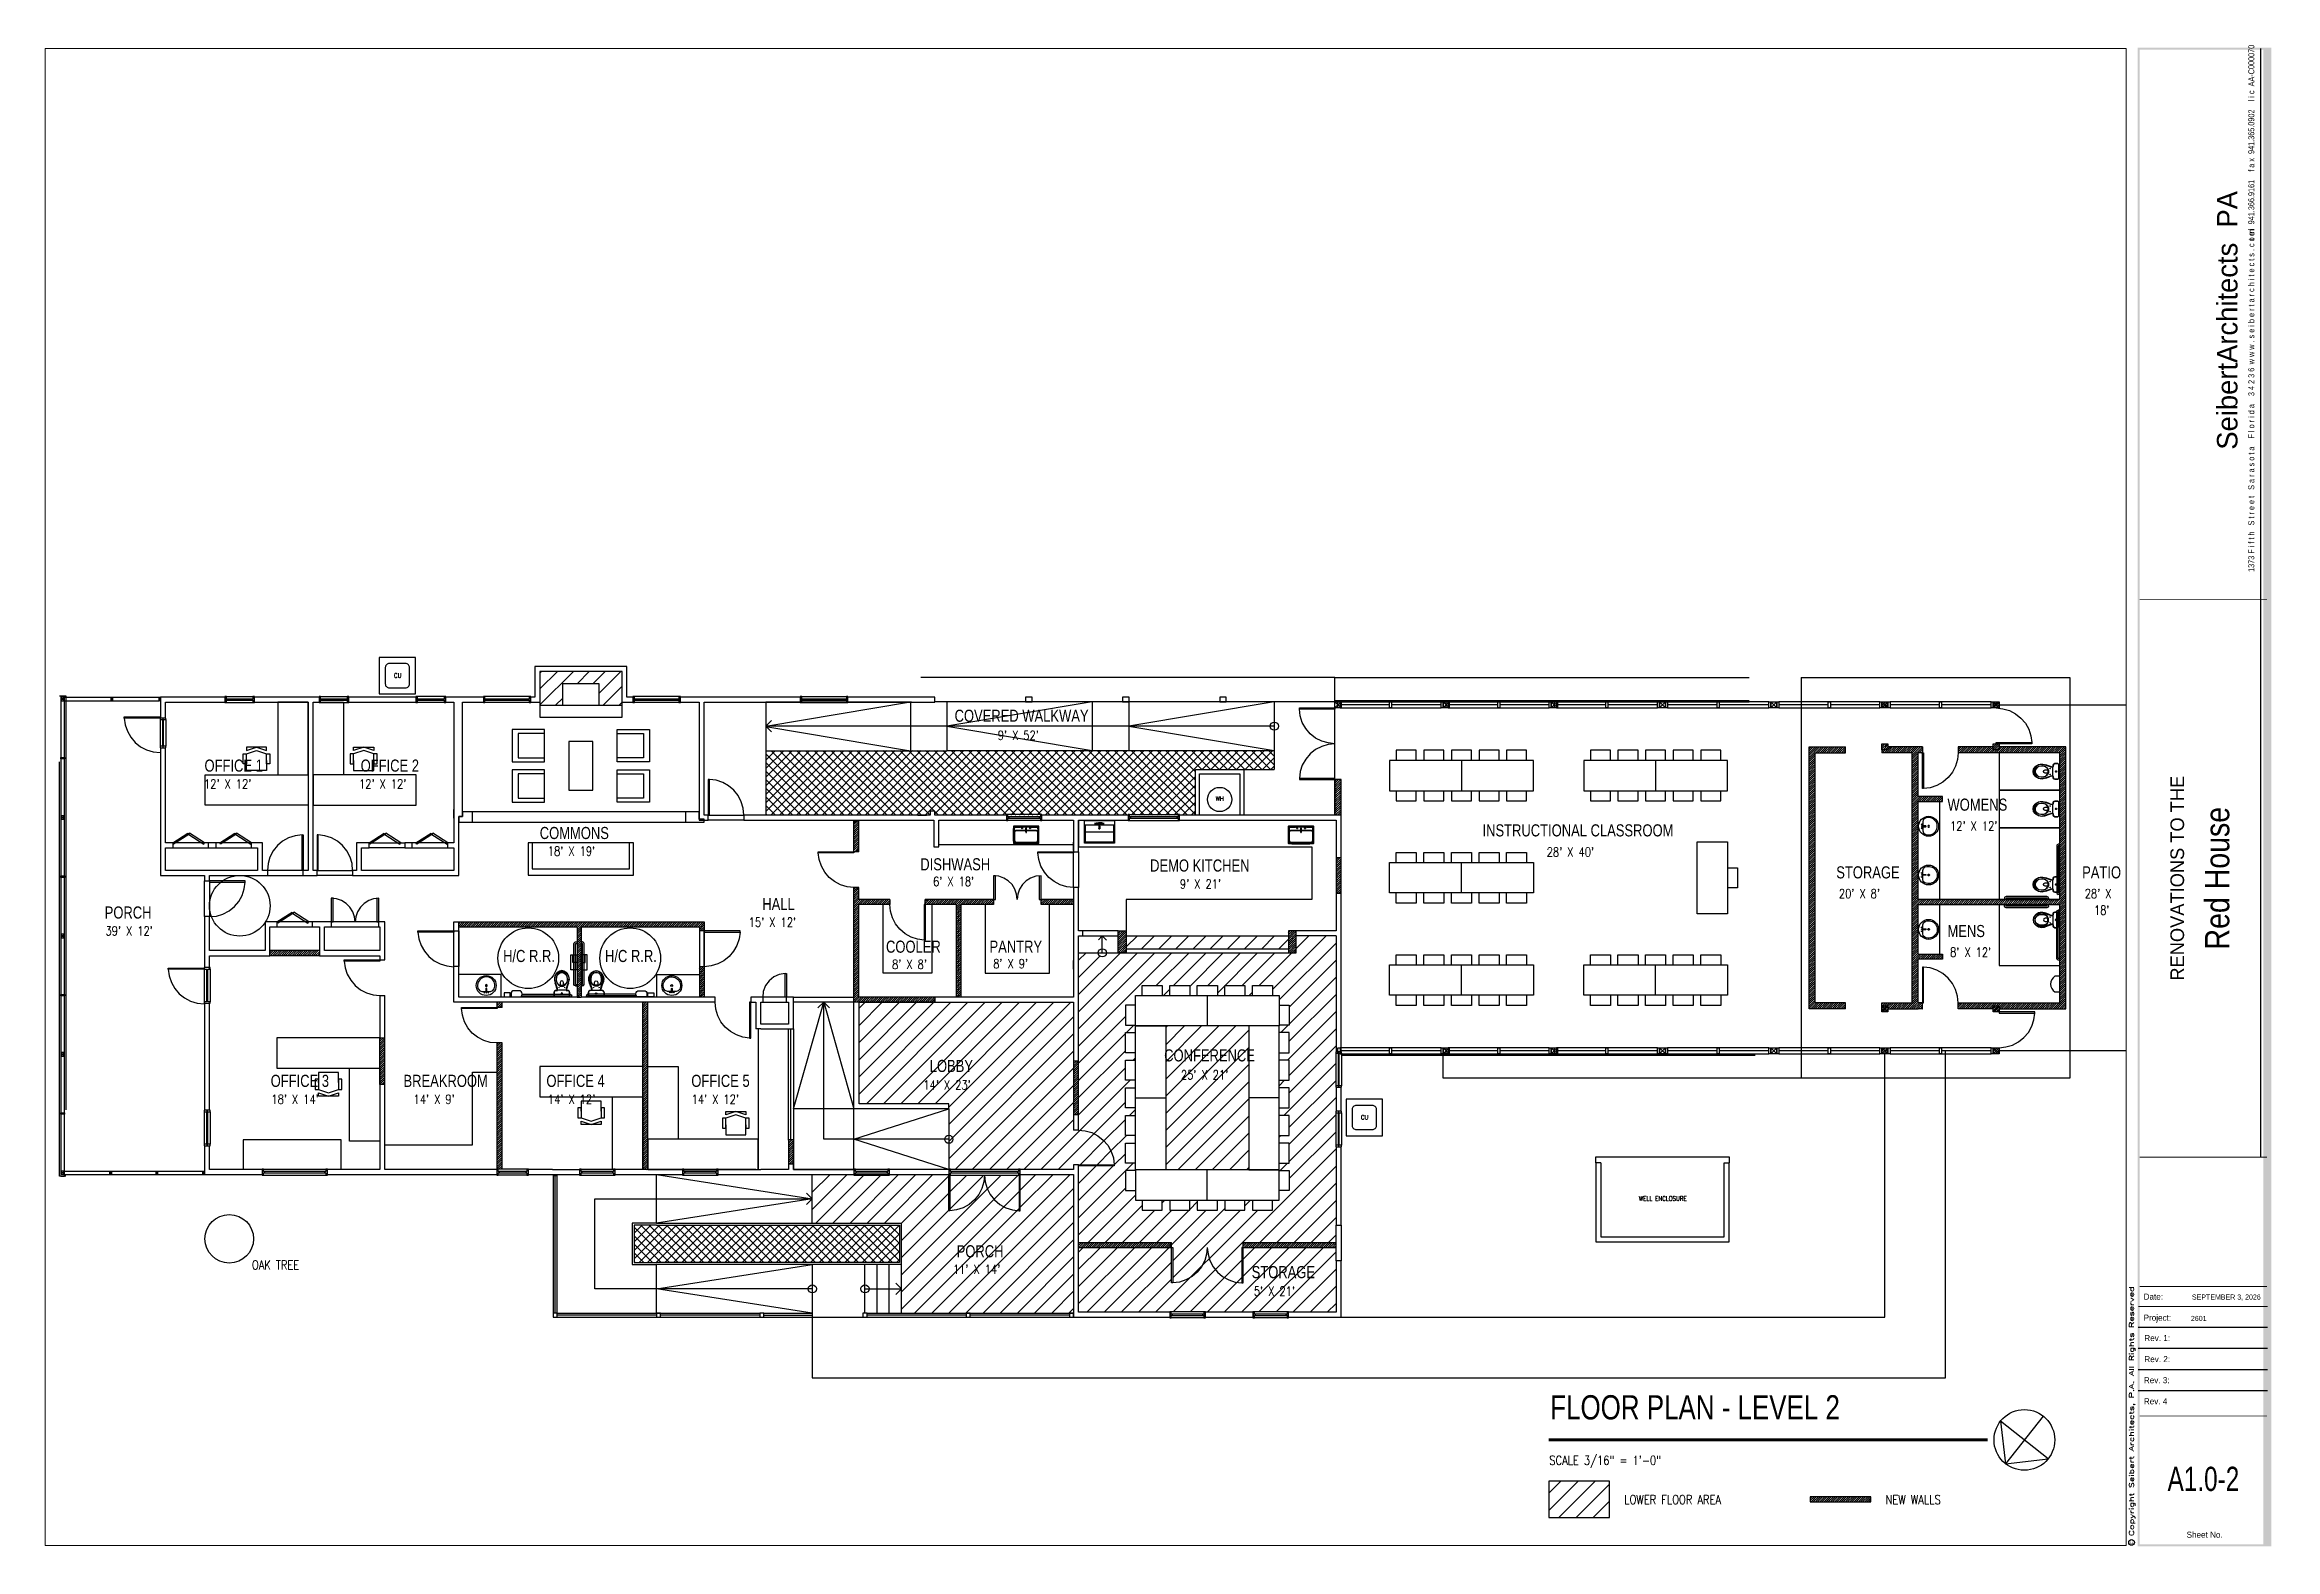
# Paper-space layout 'A1.0-2' of a CAD drawing. Header units: inches. Extents: x 1.1 to 35.5, y 0.5 to 23.8.
# The model-space entities are those that its viewports show. They can reach past a viewport. Long polylines and large blocks are cut down to what shows.
import ezdxf
from ezdxf.enums import TextEntityAlignment as Align

# ---------------------------------------------------------------- set-up
doc = ezdxf.new("R2010")
doc.units = ezdxf.units.IN
doc.header["$LTSCALE"] = 0.5
doc.header["$MEASUREMENT"] = 0
doc.linetypes.add('HIDDEN2', pattern=[0.1875, 0.125, -0.0625])
for name, color, linetype in [('0-SHEET', 2, 'Continuous'), ('0-TEXT', 30, 'Continuous'), ('A-ANNO-TEXT', 30, 'Continuous'), ('A-FIXT', 63, 'Continuous'), ('P-ABOVE', 201, 'HIDDEN2'), ('P-BELOW-LIGHT', 143, 'Continuous'), ('P-BELOW-MED', 145, 'Continuous'), ('P-CASEWORK', 140, 'Continuous'), ('P-DOOR', 51, 'Continuous'), ('P-FIXTURE', 63, 'Continuous'), ('P-FURNITURE', 201, 'Continuous'), ('P-RAILING', 60, 'Continuous'), ('P-WALL', 90, 'Continuous'), ('P-WINDOW', 213, 'Continuous')]:
    doc.layers.add(name, color=color, linetype=linetype)
doc.layers.add('A-WALL-PATT', color=111, linetype='Continuous', lineweight=13)
doc.styles.add('1-4T', font='Zap601Rm.ttf', dxfattribs={"width": 0.8, "height": 12})
doc.styles.add('sapa notes', font='romans.shx', dxfattribs={"width": 0.8})
doc.styles.add('titleblock1', font='Zap601Rm.ttf', dxfattribs={"height": 0.5})
doc.styles.add('titleblock2', font='romans.shx', dxfattribs={"width": 0.8})

psp = doc.layouts.new('A1.0-2')

# ---------------------------------------------------------------- texts
at = {"layer": '0-TEXT', "style": 'titleblock1', "width": 0.75}
for s, p in [('t e l  941.366.9161    f a x  941.365.0902    l i c  AA-C000070', (35.221, 20.77)), ('w w w . s e i b e r t a r c h i t e c t s . c o m', (35.221, 18.851)), ('1373 F i f t h   S t r e e t   S a r a s o t a    F l o r i d a    3 4 2 3 6', (35.221, 15.642))]:
    psp.add_text(s, height=0.09375, rotation=90, dxfattribs=at).set_placement(p)
at = {"layer": '0-TEXT', "style": 'titleblock1'}
psp.add_text('SeibertArchitects  PA', height=0.31641, rotation=90, dxfattribs=at).set_placement((34.796, 19.53), align=Align.MIDDLE)
for s, height, p in [('RENOVATIONS TO THE', 0.21094, (34.135, 10.909)), ('C ', 0.0441, (33.345, 0.648))]:
    psp.add_text(s, height=height, rotation=90, dxfattribs=at).set_placement(p, align=Align.CENTER)
at = {"layer": '0-TEXT', "style": 'titleblock1', "width": 0.878415}
psp.add_text('Red House', height=0.375, rotation=90, dxfattribs=at).set_placement((34.834, 10.909), align=Align.CENTER)
at = {"layer": '0-TEXT', "style": 'titleblock2', "width": 1.327876}
psp.add_text('Copyright Seibert Architects, P.A. All Rights Reserved', height=0.07032, rotation=90, dxfattribs=at).set_placement((33.358, 0.741), (33.358, 4.601), align=Align.FIT)
at = {"layer": '0-TEXT', "style": 'titleblock1'}
for s, height, p in [('Date:', 0.0938, (33.51, 4.396)), ('Project:', 0.0938, (33.51, 4.07)), ('SEPTEMBER 3, 2026', 0.07875, (34.256, 4.397)), ('Rev. 1:', 0.0938, (33.521, 3.756)), ('Rev. 2:', 0.0938, (33.521, 3.43)), ('Rev. 3:', 0.0938, (33.514, 3.105)), ('Rev. 4', 0.0938, (33.514, 2.779))]:
    psp.add_text(s, height=height, dxfattribs=at).set_placement(p)
psp.add_text('2601', height=0.0787, dxfattribs=at).set_placement((34.362, 4.106), align=Align.MIDDLE)
at = {"layer": '0-TEXT', "style": 'titleblock1', "width": 0.75}
psp.add_text('A1.0-2', height=0.375, dxfattribs=at).set_placement((34.434, 1.439), align=Align.CENTER)
at = {"layer": '0-TEXT', "style": 'titleblock1'}
psp.add_text('Sheet No.', height=0.0938, dxfattribs=at).set_placement((34.453, 0.717), align=Align.CENTER)

msp = doc.modelspace()

# ---------------------------------------------------------------- texts
at = {"layer": '0-TEXT', "width": 0.8}
for s, height, style, p in [('CU', 4.4955, 'sapa notes', (2059.01784, 20342.47599)), ('COVERED WALKWAY', 11.988, '1-4T', (2613.4749, 20298.93681)), ("9' X 52'", 8.991, 'sapa notes', (2656.14929, 20281.14666)), ('OFFICE 1', 11.988, '1-4T', (1871.53526, 20249.62318)), ('OFFICE 2', 11.988, '1-4T', (2025.99279, 20249.62318)), ("12' X 12'", 8.991, 'sapa notes', (1871.03753, 20232.98062)), ("12' X 12'", 8.991, 'sapa notes', (2024.37151, 20232.98062)), ('WH', 4.4955, 'sapa notes', (2871.7714, 20220.65883)), ('WOMENS', 11.988, '1-4T', (3595.54482, 20211.01695)), ('COMMONS', 11.988, '1-4T', (2203.15344, 20182.97459)), ('INSTRUCTIONAL CLASSROOM', 11.988, '1-4T', (3135.65255, 20185.57162)), ("12' X 12'", 8.991, 'sapa notes', (3598.11944, 20191.44611)), ("18' X 19'", 8.991, 'sapa notes', (2211.11667, 20166.53246)), ("28' X 40'", 8.991, 'sapa notes', (3199.14134, 20165.62149)), ('DISHWASH', 11.988, '1-4T', (2579.54895, 20152.02167)), ("6' X 18'", 8.991, 'sapa notes', (2592.14922, 20136.52806)), ('DEMO KITCHEN', 11.988, '1-4T', (2806.84626, 20150.82239)), ('STORAGE', 11.988, '1-4T', (3485.54482, 20144.03828)), ('PATIO', 11.988, '1-4T', (3728.75444, 20144.03828)), ('HALL', 11.988, '1-4T', (2423.2759, 20112.68171)), ("9' X 21'", 8.991, 'sapa notes', (2836.34148, 20134.09984)), ("20' X 8'", 8.991, 'sapa notes', (3488.11944, 20124.46744)), ("28' X", 8.991, 'sapa notes', (3731.32906, 20124.46744)), ('PORCH', 11.988, '1-4T', (1772.82188, 20104.32294)), ("15' X 12'", 8.991, 'sapa notes', (2409.86929, 20096.23957)), ("18'", 8.991, 'sapa notes', (3740.39349, 20108.12466)), ("39' X 12'", 8.991, 'sapa notes', (1773.57732, 20087.65408)), ('COOLER', 11.988, '1-4T', (2545.6401, 20070.53634)), ('PANTRY', 11.988, '1-4T', (2648.01888, 20070.53634)), ('MENS', 11.988, '1-4T', (3595.54482, 20086.01695)), ('H/C R.R.', 11.988, '1-4T', (2166.88784, 20061.32515)), ('H/C R.R.', 11.988, '1-4T', (2267.68309, 20061.32515)), ("8' X 8'", 8.991, 'sapa notes', (2551.60049, 20054.54538)), ("8' X 9'", 8.991, 'sapa notes', (2651.6294, 20055.24142)), ("8' X 12'", 8.991, 'sapa notes', (3598.11944, 20066.57674)), ('CONFERENCE', 11.988, '1-4T', (2820.75179, 19963.02917)), ('OFFICE 3', 11.988, '1-4T', (1936.9961, 19937.81243)), ('BREAKROOM', 11.988, '1-4T', (2068.38832, 19937.81243)), ('OFFICE 4', 11.988, '1-4T', (2209.72673, 19937.81243)), ('OFFICE 5', 11.988, '1-4T', (2353.06206, 19937.81243)), ('LOBBY', 11.988, '1-4T', (2588.91026, 19952.57631)), ("25' X 21'", 8.991, 'sapa notes', (2837.29392, 19945.23902)), ("18' X 14'", 8.991, 'sapa notes', (1937.75154, 19921.14357)), ("14' X 9'", 8.991, 'sapa notes', (2078.30951, 19921.14357)), ("14' X 12'", 8.991, 'sapa notes', (2211.19268, 19921.14357)), ("14' X 12'", 8.991, 'sapa notes', (2353.37008, 19921.14357)), ("14' X 23'", 8.991, 'sapa notes', (2582.55954, 19935.33337)), ('CU', 4.4955, 'sapa notes', (3015.38536, 19905.52722)), ('WELL ENCLOSURE', 4.4955, 'sapa notes', (3290.40443, 19825.11869)), ('PORCH', 11.988, '1-4T', (2615.54892, 19769.2702)), ('OAK TREE', 8.991, 'sapa notes', (1918.38321, 19757.30992)), ("11' X 14'", 8.991, 'sapa notes', (2611.80748, 19752.84781)), ('STORAGE', 11.988, '1-4T', (2907.2936, 19748.66983)), ("5' X 21'", 8.991, 'sapa notes', (2909.41143, 19731.32883)), ('FLOOR PLAN - LEVEL 2', 23.976, '1-4T', (3202.61674, 19608.95926)), ('SCALE 3/16" = 1\'-0"', 8.991, 'sapa notes', (3201.731, 19563.98544)), ('LOWER FLOOR AREA', 8.991, 'sapa notes', (3275.73711, 19525.2045)), ('NEW WALLS', 8.991, 'sapa notes', (3534.26016, 19525.2045))]:
    msp.add_text(s, height=height, dxfattribs=dict(at, style=style)).set_placement(p)

# ---------------------------------------------------------------- blocks, each defined once
blk = doc.blocks.new('A$C468F4D8E')
at = {"layer": 'A-FIXT', "ltscale": 0.25}
for p, q in [((11.25, -1.5), (11.25, 0)), ((12.75, -1.5), (12.75, 0)), ((53.25, -1.5), (53.25, 0)), ((54.75, -1.5), (54.75, 0)), ((0, -5.25), (1.5, -5.25)), ((0, -6.75), (1.5, -6.75)), ((1.5, -53.25), (1.5, -6.75)), ((3, -53.25), (3, -6.75)), ((12.75, -1.5), (53.25, -1.5)), ((12.75, -3), (53.25, -3)), ((0, -53.25), (1.5, -53.25)), ((0, -54.75), (1.5, -54.75))]:
    blk.add_line(p, q, dxfattribs=at)
for centre, start, end in [((1.5, -6.75), 0, 90), ((12.75, -1.5), 180, 270), ((53.25, -1.5), 270, 0), ((1.5, -53.25), 270, 0)]:
    blk.add_arc(centre, 1.5, start, end, dxfattribs=at)
blk = doc.blocks.new('A$C25642377')
at = {"layer": 'A-FIXT'}
for p, q in [((0, 0), (-6, 0)), ((-6, 0), (-6, -15)), ((0, 0), (0, -15)), ((-6, -15), (0, -15))]:
    blk.add_line(p, q, dxfattribs=at)
blk = doc.blocks.new('SOAPDISP')
for p, q in [((3, 0), (-3, 0)), ((-3, 0), (-3, -4)), ((3, -4), (3, 0)), ((-3, -4), (3, -4))]:
    blk.add_line(p, q)
blk = doc.blocks.new('TOWELDISP')
for p, q in [((5.5, 0), (-5.5, 0)), ((-5.5, 0), (-5.5, -3)), ((5.5, -3), (5.5, 0)), ((-2.5, -6), (2.5, -6))]:
    blk.add_line(p, q)
for centre, start, end in [((-2.5, -3), 180, 270), ((2.5, -3), 270, 0)]:
    blk.add_arc(centre, 3, start, end)
blk = doc.blocks.new('SANITARYNAPKINDISP')
at = {"layer": 'A-FIXT'}
for p, q in [((3.75, 0), (-3.75, 0)), ((-3.75, 0), (-3.75, -4)), ((3.75, -4), (3.75, 0)), ((-3.75, -4), (3.75, -4))]:
    blk.add_line(p, q, dxfattribs=at)
blk = doc.blocks.new('A$C32ED3988')
at = {"rotation": 90}
blk.add_blockref('SANITARYNAPKINDISP', (-6, 11.25), dxfattribs=at)

# ---------------------------------------------------------------- hatches: boundary and pattern name
at = {"layer": 'P-BELOW-LIGHT'}
h = msp.add_hatch(dxfattribs=at)
h.set_pattern_fill('ANSI37', color=256, scale=48)
h.set_pattern_definition([(45, (130.273, 442.537), (-4.2426407, 4.2426407), []), (135, (130.273, 442.537), (-4.2426407, -4.2426407), [])])
h.paths.add_polyline_path([(2851.69576, 20251.62307), (2929.69576, 20251.62307), (2929.69576, 20270.62307), (2426.76317, 20270.33417), (2426.76317, 20206.62307), (2589.15344, 20206.62307), (2589.15344, 20210.62307), (2594.04447, 20210.62307), (2594.04447, 20206.62307), (2851.69576, 20206.62307)])
h = msp.add_hatch(dxfattribs=at)
h.set_pattern_fill('ANSI37', color=256, scale=48)
h.paths.add_polyline_path([(2558.83961, 19801.14309), (2472.75228, 19801.14309), (2318.49029, 19801.14309), (2296.49029, 19801.14309), (2296.49029, 19764.08582), (2318.49029, 19764.08582), (2558.83961, 19764.08582)])
at = {"layer": 'P-FURNITURE'}
h = msp.add_hatch(dxfattribs=at)
h.set_pattern_fill('ANSI31', color=256, scale=12)
h.paths.add_polyline_path([(3464.69576, 20268.21202), (3494.69576, 20268.21202), (3494.69576, 20274.21202), (3458.69576, 20274.21202), (3458.69576, 20015.03412), (3494.69576, 20015.03412), (3494.69576, 20021.03412), (3464.69576, 20021.03412)])
h.paths.add_polyline_path([(3536.69576, 20277.21202), (3530.69576, 20277.21202), (3530.69576, 20271.21202), (3536.69576, 20271.21202), (3536.69576, 20274.21202)])
h.paths.add_polyline_path([(3530.69576, 20318.62307), (3536.69576, 20318.62307), (3536.69576, 20312.62307), (3530.69576, 20312.62307)])
h.paths.add_polyline_path([(3530.69576, 20018.03412), (3536.69576, 20018.03412), (3536.69576, 20012.03412), (3530.69576, 20012.03412)])
h.paths.add_polyline_path([(3530.69576, 19976.62307), (3536.69576, 19976.62307), (3536.69576, 19970.62307), (3530.69576, 19970.62307)])
h = msp.add_hatch(dxfattribs=at)
h.set_pattern_fill('ANSI31', color=256, scale=12)
h.paths.add_polyline_path([(3566.69576, 20118.03412), (3706.69576, 20118.03412), (3706.69576, 20058.03412), (3706.69576, 20021.03412), (3606.28328, 20021.03412), (3606.28328, 20015.03412), (3640.69576, 20015.03412), (3640.69576, 20018.03412), (3646.69576, 20018.03412), (3646.69576, 20015.03412), (3712.69576, 20015.03412), (3712.69576, 20274.21202), (3646.69576, 20274.21202), (3646.69576, 20271.21202), (3640.69576, 20271.21202), (3640.69576, 20274.21202), (3606.28328, 20274.21202), (3606.28328, 20268.21202), (3706.69576, 20268.21202), (3706.69576, 20231.21202), (3706.69576, 20123.03412), (3646.69576, 20123.03412), (3566.69576, 20123.03412), (3566.69576, 20220.03412), (3590.69576, 20220.03412), (3590.69576, 20225.03412), (3566.69576, 20225.03412), (3566.69576, 20268.21202), (3570.69576, 20268.21202), (3570.69576, 20274.21202), (3566.69576, 20274.21202), (3536.69576, 20274.21202), (3536.69576, 20271.21202), (3530.69576, 20271.21202), (3530.69576, 20268.21202), (3560.69576, 20268.21202), (3560.69576, 20021.03412), (3530.69576, 20021.03412), (3530.69576, 20018.03412), (3536.69576, 20018.03412), (3536.69576, 20015.03412), (3566.69576, 20015.03412), (3570.69576, 20015.03412), (3570.69576, 20021.03412), (3566.69576, 20021.03412), (3566.69576, 20064.21202), (3590.69576, 20064.21202), (3590.69576, 20069.21202), (3566.69576, 20069.21202)])
h.paths.add_polyline_path([(3646.69576, 20277.21202), (3640.69576, 20277.21202), (3640.69576, 20271.21202), (3646.69576, 20271.21202)])
h.paths.add_polyline_path([(3640.69576, 20318.62307), (3646.69576, 20318.62307), (3646.69576, 20312.62307), (3640.69576, 20312.62307)])
h.paths.add_polyline_path([(3640.69576, 19976.62307), (3646.69576, 19976.62307), (3646.69576, 19970.62307), (3640.69576, 19970.62307)])
h.paths.add_polyline_path([(3640.69576, 20018.03412), (3646.69576, 20018.03412), (3646.69576, 20012.03412), (3640.69576, 20012.03412)])
h = msp.add_hatch(dxfattribs=at)
h.set_pattern_fill('ANSI31', color=256, scale=12)
h.paths.add_polyline_path([(2995.69576, 20241.80097), (2989.69576, 20241.80097), (2989.69576, 20206.62307), (2995.69576, 20206.62307)])
h.paths.add_polyline_path([(2995.69576, 20164.56022), (2990.80474, 20164.56022), (2990.80474, 20129.34481), (2995.69576, 20129.34481)])
h = msp.add_hatch(dxfattribs=at)
h.set_pattern_fill('ANSI31', color=256, scale=12)
h.paths.add_polyline_path([(2518.85643, 20201.73204), (2513.9654, 20201.73204), (2513.9654, 20170.42946), (2518.85643, 20170.42946)])
h.paths.add_polyline_path([(2518.85643, 20135.21405), (2513.9654, 20135.21405), (2513.9654, 20021.54654), (2594.04447, 20021.54654), (2594.04447, 20026.43756), (2518.85643, 20026.43756)])
h.paths.add_polyline_path([(2549.24873, 20123.21405), (2518.85643, 20123.21405), (2518.85643, 20118.32302), (2549.24873, 20118.32302)], flags=17)
h.paths.add_polyline_path([(2651.89343, 20123.21405), (2584.46414, 20123.21405), (2584.46414, 20118.32302), (2614.85643, 20118.32302), (2614.85643, 20026.43756), (2619.74746, 20026.43756), (2619.74746, 20118.32302), (2651.89343, 20118.32302)])
h.paths.add_polyline_path([(2731.18892, 20123.21405), (2699.04295, 20123.21405), (2699.04295, 20118.32302), (2731.18892, 20118.32302)])
h = msp.add_hatch(dxfattribs=at)
h.set_pattern_fill('ANSI31', color=256, scale=12)
h.paths.add_polyline_path([(2049.96642, 19986.33113), (2045.07539, 19986.33113), (2045.07539, 19940.35546), (2049.96642, 19940.35546)])
h.paths.add_polyline_path([(2165.98162, 19981.28858), (2161.09059, 19981.28858), (2161.09059, 19856.4254), (2162.0688, 19856.4254), (2165.98162, 19856.4254)], flags=17)
h.paths.add_polyline_path([(1985.2092, 20072.60888), (1936.29891, 20072.60888), (1936.29891, 20067.52221), (1985.2092, 20067.52221)])
h.paths.add_polyline_path([(2165.98162, 20021.54654), (2161.09059, 20021.54654), (2161.09059, 20016.50398), (2165.98162, 20016.50398)])
h.paths.add_polyline_path([(2361.03586, 20026.43756), (2365.92688, 20026.43756), (2365.92688, 20056.87041), (2361.03586, 20056.87041)])
h.paths.add_polyline_path([(2239.98821, 20026.43756), (2243.98821, 20026.43756), (2243.98821, 20096.08582), (2361.03586, 20096.08582), (2361.03586, 20092.08582), (2365.92688, 20092.08582), (2365.92688, 20100.97685), (2122.94057, 20100.97685), (2122.94057, 20096.08582), (2239.98821, 20096.08582)])
h.paths.add_polyline_path([(2309.97351, 20021.54654), (2305.08249, 20021.54654), (2305.08249, 19856.03412), (2309.97351, 19856.03412)])
h = msp.add_hatch(dxfattribs=at)
h.set_pattern_fill('ANSI31', color=256, scale=96)
h.paths.add_polyline_path([(2990.80474, 20087.28196), (2951.48086, 20087.28196), (2951.48086, 20070.45682), (2943.65522, 20070.45682), (2783.22947, 20070.45682), (2775.40382, 20070.45682), (2763.55689, 20070.45682, -1), (2755.55689, 20070.45682), (2736.07995, 20070.45682), (2736.07995, 19963.24547), (2736.07995, 19910.42236), (2736.07995, 19895.16235), (2742.73175, 19894.37978), (2749.18791, 19892.61901), (2755.25278, 19889.48876), (2760.5351, 19885.18465), (2765.03484, 19880.09798), (2768.36074, 19874.0331), (2770.51279, 19867.57695), (2771.29536, 19860.92515), (2771.29536, 19859.7513), (2736.07995, 19859.7513), (2736.07995, 19809.08024), (2736.07995, 19784.03412), (2828.03129, 19784.03412), (2828.03129, 19779.14309), (2829.20514, 19779.14309), (2829.20514, 19743.92768), (2835.85694, 19744.71025), (2842.3131, 19746.8623), (2848.37797, 19750.1882), (2853.46464, 19754.68794), (2857.76875, 19759.97026), (2860.89901, 19766.03513), (2862.65978, 19772.49129), (2863.44234, 19779.14309), (2864.22491, 19772.49129), (2865.98568, 19766.03513), (2869.11594, 19759.97026), (2873.42004, 19754.68794), (2878.50671, 19750.1882), (2884.57159, 19746.8623), (2891.02775, 19744.71025), (2897.67955, 19743.92768), (2897.67955, 19779.14309), (2898.85339, 19779.14309), (2898.85339, 19784.03412), (2990.80474, 19784.03412), (2990.80474, 19801.25459), (2990.80474, 19878.53285), (2990.41345, 19878.53285), (2990.41345, 19880.09798), (2990.41345, 19912.18313), (2990.41345, 19913.74826), (2990.80474, 19913.74826), (2990.80474, 19937.42084), (2990.41345, 19937.42084), (2990.41345, 19938.79033), (2990.41345, 19971.07112), (2990.41345, 19972.63625), (2990.80474, 19972.63625)])
h.paths.add_polyline_path([(2782.40895, 20018.78567), (2792.33141, 20018.78567), (2792.33141, 20028.11388), (2798.94638, 20028.11388), (2798.94638, 20038.03634), (2818.79129, 20038.03634), (2818.79129, 20028.11388), (2826.23313, 20028.11388), (2826.23313, 20038.03634), (2846.07805, 20038.03634), (2846.07805, 20028.11388), (2853.51989, 20028.11388), (2853.51989, 20038.03634), (2873.3648, 20038.03634), (2873.3648, 20028.11388), (2880.80664, 20028.11388), (2880.80664, 20038.03634), (2900.65155, 20038.03634), (2900.65155, 20028.11388), (2908.0934, 20028.11388), (2908.0934, 20038.03634), (2927.93831, 20038.03634), (2927.93831, 20028.11388), (2934.55328, 20028.11388), (2934.55328, 20018.78567), (2944.47574, 20018.78567), (2944.47574, 19998.94075), (2934.55328, 19998.94075), (2934.55328, 19998.11388), (2934.55328, 19991.49891), (2944.47574, 19991.49891), (2944.47574, 19971.654), (2934.55328, 19971.654), (2934.55328, 19964.21216), (2944.47574, 19964.21216), (2944.47574, 19944.36725), (2934.55328, 19944.36725), (2934.55328, 19936.9254), (2944.47574, 19936.9254), (2944.47574, 19917.08049), (2934.55328, 19917.08049), (2934.55328, 19909.63865), (2944.47574, 19909.63865), (2944.47574, 19889.79374), (2934.55328, 19889.79374), (2934.55328, 19882.35189), (2944.47574, 19882.35189), (2944.47574, 19862.50698), (2934.55328, 19862.50698), (2934.55328, 19855.89201), (2934.55328, 19855.06514), (2944.47574, 19855.06514), (2944.47574, 19835.22023), (2934.55328, 19835.22023), (2934.55328, 19825.89201), (2927.93831, 19825.89201), (2927.93831, 19815.96956), (2908.0934, 19815.96956), (2908.0934, 19825.89201), (2900.65155, 19825.89201), (2900.65155, 19815.96956), (2880.80664, 19815.96956), (2880.80664, 19825.89201), (2873.3648, 19825.89201), (2873.3648, 19815.96956), (2853.51989, 19815.96956), (2853.51989, 19825.89201), (2846.07805, 19825.89201), (2846.07805, 19815.96956), (2826.23313, 19815.96956), (2826.23313, 19825.89201), (2818.79129, 19825.89201), (2818.79129, 19815.96956), (2798.94638, 19815.96956), (2798.94638, 19825.89201), (2792.33141, 19825.89201), (2792.33141, 19835.22023), (2782.40895, 19835.22023), (2782.40895, 19855.06514), (2792.33141, 19855.06514), (2792.33141, 19855.89201), (2792.33141, 19862.50698), (2782.40895, 19862.50698), (2782.40895, 19882.35189), (2792.33141, 19882.35189), (2792.33141, 19889.79374), (2782.40895, 19889.79374), (2782.40895, 19909.63865), (2792.33141, 19909.63865), (2792.33141, 19917.08049), (2782.40895, 19917.08049), (2782.40895, 19936.9254), (2792.33141, 19936.9254), (2792.33141, 19944.36725), (2782.40895, 19944.36725), (2782.40895, 19964.21216), (2792.33141, 19964.21216), (2792.33141, 19971.654), (2782.40895, 19971.654), (2782.40895, 19991.49891), (2792.33141, 19991.49891), (2792.33141, 19998.11388), (2792.33141, 19998.94075), (2782.40895, 19998.94075)], flags=16)
h.paths.add_polyline_path([(2828.03129, 19779.14309), (2736.07995, 19779.14309), (2736.07995, 19714.97685), (2826.27052, 19714.97685), (2826.27052, 19715.36813), (2827.83565, 19715.36813), (2859.9208, 19715.36813), (2861.48593, 19715.36813), (2861.48593, 19714.97685), (2908.43981, 19714.97685), (2908.43981, 19715.36813), (2910.00494, 19715.36813), (2942.28573, 19715.36813), (2943.85086, 19715.36813), (2943.85086, 19714.97685), (2990.80474, 19714.97685), (2990.80474, 19765.84355), (2990.80474, 19779.14309), (2898.85339, 19779.14309), (2898.85339, 19743.92768), (2897.67955, 19743.92768), (2891.02775, 19744.71025), (2884.57159, 19746.8623), (2878.50671, 19750.1882), (2873.42004, 19754.68794), (2869.11594, 19759.97026), (2865.98568, 19766.03513), (2864.22491, 19772.49129), (2863.44234, 19779.14309), (2862.65978, 19772.49129), (2860.89901, 19766.03513), (2857.76875, 19759.97026), (2853.46464, 19754.68794), (2848.37797, 19750.1882), (2842.3131, 19746.8623), (2835.85694, 19744.71025), (2829.20514, 19743.92768), (2828.03129, 19743.92768)])
h.paths.add_polyline_path([(2943.65522, 20087.28196), (2783.22947, 20087.28196), (2783.22947, 20074.45682), (2943.65522, 20074.45682)], flags=17)
h.paths.add_polyline_path([(2907.76308, 19728.65294), (2959.3543, 19728.65294), (2959.3543, 19744.7083), (2907.76308, 19744.7083)], flags=24)
h.paths.add_polyline_path([(2904.2356, 19745.36787), (2969.54286, 19745.36787), (2969.54286, 19763.71582), (2904.2356, 19763.71582)], flags=24)
h = msp.add_hatch(dxfattribs=at)
h.set_pattern_fill('ANSI31', color=256, scale=12)
h.paths.add_polyline_path([(2783.22947, 20092.17299), (2775.40382, 20092.17299), (2775.40382, 20070.45682), (2783.22947, 20070.45682)])
h.paths.add_polyline_path([(2951.48086, 20092.17299), (2943.65522, 20092.17299), (2943.65522, 20070.45682), (2951.48086, 20070.45682)])
h = msp.add_hatch(dxfattribs=at)
h.set_pattern_fill('ANSI31', color=256, scale=96)
h.paths.add_polyline_path([(2731.18892, 19963.24547), (2731.18892, 20021.54654), (2594.04447, 20021.54654), (2518.9654, 20021.54654), (2518.9654, 19921.03412), (2607.73935, 19921.03412), (2607.73935, 19916.03412), (2607.73935, 19856.4254), (2609.30448, 19856.4254), (2676.80068, 19856.4254), (2678.36581, 19856.4254), (2678.36581, 19856.03412), (2731.18892, 19856.03412), (2731.18892, 19860.92515), (2736.07995, 19860.92515), (2771.29536, 19860.92515), (2770.51279, 19867.57695), (2768.36074, 19874.0331), (2765.03484, 19880.09798), (2760.5351, 19885.18465), (2755.25278, 19889.48876), (2749.18791, 19892.61901), (2742.73175, 19894.37978), (2736.07995, 19895.16235), (2731.18892, 19895.16235), (2731.18892, 19910.42236)])
h.paths.add_polyline_path([(2581.93873, 19932.65747), (2639.35269, 19932.65747), (2639.35269, 19948.71283), (2581.93873, 19948.71283)], flags=24)
h.paths.add_polyline_path([(2585.85648, 19949.27856), (2633.93972, 19949.27856), (2633.93972, 19967.60127), (2585.85648, 19967.60127)], flags=24)
h = msp.add_hatch(dxfattribs=at)
h.set_pattern_fill('ANSI31', color=256, scale=96)
h.paths.add_polyline_path([(2904.55328, 19998.11388), (2822.33141, 19998.11388), (2822.33141, 19855.89201), (2904.55328, 19855.89201)])
h = msp.add_hatch(dxfattribs=at)
h.set_pattern_fill('ANSI31', color=256, scale=12)
h.paths.add_polyline_path([(2736.07995, 19963.24547), (2731.18892, 19963.24547), (2731.18892, 19910.42236), (2736.07995, 19910.42236)])
h.paths.add_polyline_path([(2828.03129, 19784.03412), (2736.07995, 19784.03412), (2736.07995, 19779.14309), (2828.03129, 19779.14309)])
h.paths.add_polyline_path([(2990.80474, 19784.03412), (2898.85339, 19784.03412), (2898.85339, 19779.14309), (2990.80474, 19779.14309)])
h = msp.add_hatch(dxfattribs=at)
h.set_pattern_fill('ANSI31', color=256, scale=12)
h.paths.add_polyline_path([(2453.9654, 19885.38029), (2449.07438, 19885.38029), (2449.07438, 19861.90335), (2453.9654, 19861.90335)])
h = msp.add_hatch(dxfattribs=at)
h.set_pattern_fill('ANSI31', color=256, scale=96)
h.paths.add_polyline_path([(2607.64153, 19850.55617), (2607.65131, 19851.14309), (2549.14483, 19851.14309), (2549.14483, 19850.55617), (2547.5797, 19850.55617), (2515.29891, 19850.55617), (2513.73378, 19850.55617), (2513.73378, 19851.14309), (2472.75228, 19851.14309), (2472.75228, 19803.14309), (2560.83961, 19803.14309), (2560.83961, 19762.08582), (2560.83961, 19714.08582), (2731.18892, 19714.08582), (2731.18892, 19851.14309), (2678.36581, 19851.14309), (2678.36581, 19850.55617), (2678.46363, 19850.55617), (2678.46363, 19815.34076), (2677.28978, 19815.34076), (2670.63798, 19816.12332), (2664.18183, 19818.27538), (2658.11695, 19821.60127), (2653.03028, 19826.10102), (2648.72618, 19831.38333), (2645.59592, 19837.44821), (2643.83515, 19843.90437), (2643.05258, 19850.55617), (2642.27002, 19843.90437), (2640.50925, 19837.44821), (2637.37899, 19831.38333), (2633.07488, 19826.10102), (2627.98821, 19821.60127), (2621.92334, 19818.27538), (2615.46718, 19816.12332), (2608.81538, 19815.34076), (2607.64153, 19815.34076)])
h.paths.add_polyline_path([(2640.50925, 19837.44821), (2642.27002, 19843.90437), (2643.05258, 19850.55617), (2609.30448, 19850.55617), (2608.81538, 19850.55617), (2608.81538, 19815.34076), (2615.46718, 19816.12332), (2621.92334, 19818.27538), (2627.98821, 19821.60127), (2633.07488, 19826.10102), (2637.37899, 19831.38333)], flags=17)
h.paths.add_polyline_path([(2677.28978, 19850.55617), (2676.80068, 19850.55617), (2643.05258, 19850.55617), (2643.83515, 19843.90437), (2645.59592, 19837.44821), (2648.72618, 19831.38333), (2653.03028, 19826.10102), (2658.11695, 19821.60127), (2664.18183, 19818.27538), (2670.63798, 19816.12332), (2677.28978, 19815.34076)], flags=17)
h.paths.add_polyline_path([(2611.18668, 19750.17192), (2668.60063, 19750.17192), (2668.60063, 19766.22727), (2611.18668, 19766.22727)], flags=24)
h.paths.add_polyline_path([(2612.49093, 19765.96824), (2665.28693, 19765.96824), (2665.28693, 19784.31619), (2612.49093, 19784.31619)], flags=24)
h = msp.add_hatch(dxfattribs=at)
h.set_pattern_fill('ANSI31', color=256, scale=96)
h.set_pattern_definition([(45, (-60, 7e-11), (-8.4852814, 8.4852814), [])])
h.paths.add_polyline_path([(3261.23472, 19512.03622), (3261.23472, 19548.03622), (3201.23472, 19548.03622), (3201.23472, 19512.03622)])
h = msp.add_hatch(dxfattribs=at)
h.set_pattern_fill('ANSI31', color=256, scale=12)
h.set_pattern_definition([(45, (198.523, 52.0912), (-1.06066017, 1.06066017), [])])
h.paths.add_polyline_path([(3519.75776, 19532.53622), (3459.75776, 19532.53622), (3459.75776, 19527.53622), (3519.75776, 19527.53622)])

# ---------------------------------------------------------------- linework, layer by layer
at = {"layer": '0-TEXT'}
for p, q in [((2929.69576, 20294.62307), (2426.76317, 20294.62307)), ((2483.9654, 19886.03412), (2483.9654, 20021.54654)), ((2607.73935, 19886.03412), (2483.9654, 19886.03412)), ((2257.70144, 19738.08582), (2257.70144, 19827.14309)), ((2257.70144, 19827.14309), (2472.75228, 19827.14309)), ((2472.75228, 19738.08582), (2257.70144, 19738.08582)), ((2524.83961, 19738.08582), (2560.83961, 19738.08582))]:
    msp.add_line(p, q, dxfattribs=at)
for points in [[(2432.42003, 20300.27992), (2426.76317, 20294.62307), (2432.42003, 20288.96621)], [(2478.30855, 20015.88968), (2483.9654, 20021.54654), (2489.62226, 20015.88968)], [(2467.09542, 19832.79994), (2472.75228, 19827.14309), (2467.09542, 19821.48624)], [(2555.18275, 19743.74267), (2560.83961, 19738.08582), (2555.18275, 19732.42896)], [(3690.30649, 19612.12502), (3652.91577, 19565.20025), (3695.07351, 19569.96728), (3648.14874, 19607.358), (3652.91577, 19565.20025)]]:
    msp.add_lwpolyline(points, dxfattribs=at)
at = {"layer": '0-TEXT', "const_width": 2.997}
msp.add_lwpolyline([(3201.23472, 19588.66264), (3635.29143, 19588.66264)], dxfattribs=at)
at = {"layer": '0-TEXT'}
for centre, radius in [((2929.69576, 20294.62307), 4), ((2759.55689, 20070.45682), 4), ((2607.73935, 19886.03412), 4), ((2472.75228, 19738.08582), 4), ((2524.83961, 19738.08582), 4), ((3671.61113, 19588.66264), 30)]:
    msp.add_circle(centre, radius, dxfattribs=at)
at = {"layer": 'A-ANNO-TEXT'}
for points in [[(2759.55689, 20070.45682), (2759.55689, 20087.28196), (2755.64407, 20083.1735)], [(2759.55689, 20087.28196), (2763.861, 20082.97786)]]:
    msp.add_lwpolyline(points, dxfattribs=at)
at = {"layer": 'P-ABOVE'}
for p, q in [((1729.50621, 20324.7252), (1733.00621, 20324.7252)), ((2989.69576, 20342.62307), (2289.43119, 20342.62307)), ((2225.84782, 20315.39955), (2261.65015, 20315.39955)), ((2989.69576, 20320.12307), (3450.69576, 20320.12307)), ((2989.69576, 20318.62307), (3450.69576, 20318.62307)), ((2783.22947, 20074.45682), (2943.65522, 20074.45682)), ((2783.22947, 20070.45682), (2943.65522, 20070.45682)), ((2995.69576, 19969.12307), (3450.69576, 19969.12307)), ((2996.28269, 19970.62307), (3450.69576, 19970.62307)), ((1729.50621, 19849.64309), (1733.00621, 19849.64309))]:
    msp.add_line(p, q, dxfattribs=at)
for points in [[(1729.50621, 19849.64309), (1728.00621, 19849.64309), (1728.00621, 20324.7252), (1729.50621, 20324.7252)], [(1734.50621, 19849.64309), (1733.00621, 19849.64309), (1733.00621, 20324.7252), (1734.50621, 20324.7252)], [(2405.05512, 20206.62307), (2405.05512, 20201.73204), (2369.83971, 20201.73204), (2369.83971, 20206.62307)], [(1875.45451, 20179.23331), (1840.2391, 20179.23331), (1840.2391, 20174.34228), (1875.45451, 20174.34228)], [(1918.10428, 20179.23331), (1882.88887, 20179.23331), (1882.88887, 20174.34228), (1918.10428, 20174.34228)], [(2034.31513, 20179.23331), (2069.53053, 20179.23331), (2069.53053, 20174.34228), (2034.31513, 20174.34228)], [(2112.18031, 20174.34228), (2112.18031, 20179.23331), (2076.76926, 20179.23331), (2076.76926, 20174.34228)], [(2736.07995, 20135.21405), (2731.18892, 20135.21405), (2731.18892, 20170.42946), (2736.07995, 20170.42946)], [(1969.16662, 20151.84355), (1933.75557, 20151.84355), (1933.75557, 20146.95252), (1969.16662, 20146.95252)], [(2018.07691, 20151.84355), (2018.07691, 20146.95252), (1982.8615, 20146.95252), (1982.8615, 20151.84355)], [(1876.43271, 20106.25916), (1871.54168, 20106.25916), (1871.54168, 20141.67021), (1876.43271, 20141.67021)], [(1943.14635, 20096.08582), (1978.36176, 20096.08582), (1978.36176, 20100.97685), (1943.14635, 20100.97685)], [(2044.09718, 20096.08582), (2044.09718, 20100.97685), (1996.94767, 20100.97685), (1996.94767, 20096.08582)], [(2122.94057, 20092.08582), (2122.94057, 20056.87041), (2118.04954, 20056.87041), (2118.04954, 20092.08582)], [(2361.03586, 20092.08582), (2361.03586, 20056.87041), (2365.92688, 20056.87041), (2365.92688, 20092.08582)], [(2739.99277, 20087.28196), (2775.40382, 20087.28196), (2775.40382, 20092.17299), (2739.99277, 20092.17299)], [(2447.11796, 20026.43756), (2423.64103, 20026.43756), (2423.64103, 20021.54654), (2447.11796, 20021.54654)], [(2995.69576, 19765.84355), (2990.80474, 19765.84355), (2990.80474, 19801.25459), (2995.69576, 19801.25459)]]:
    msp.add_lwpolyline(points, close=True, dxfattribs=at)
for points in [[(2989.69576, 20206.62307), (2989.69576, 20342.62307), (3450.69576, 20342.62307), (3450.69576, 19946.62307), (3096.69576, 19946.62307), (3096.69576, 19969.12307)], [(3450.69576, 20342.62307), (3716.69576, 20342.62307), (3716.69576, 19946.62307), (3450.69576, 19946.62307)], [(2347.14533, 20209.75333), (2136.63545, 20209.75333)], [(2136.63545, 20199.77563), (2347.14533, 20199.77563)], [(2549.24873, 20123.21405), (2549.24873, 20118.32302)], [(2584.46414, 20118.32302), (2584.46414, 20123.21405)], [(2651.89343, 20123.21405), (2651.89343, 20118.32302)], [(2699.04295, 20118.32302), (2699.04295, 20123.21405)], [(2453.9654, 20026.43756), (2513.9654, 20026.43756)], [(2006.72972, 19856.03412), (2006.72972, 19885.38029), (1909.88735, 19885.38029), (1909.88735, 19856.03412)], [(3247.69576, 19862.62307), (3247.69576, 19868.62307), (3379.69576, 19868.62307), (3379.69576, 19862.62307)]]:
    msp.add_lwpolyline(points, dxfattribs=at)
for centre in [(1906.43271, 20116.95252), (2191.82043, 20065.14187), (2292.61568, 20065.14187)]:
    msp.add_circle(centre, 30, dxfattribs=at)
at = {"layer": 'P-BELOW-LIGHT'}
for p, q in [((1729.50621, 20323.2252), (1729.50621, 19851.14309)), ((1733.00621, 20323.2252), (1826.60935, 20323.2252)), ((1733.00621, 20319.7252), (1826.60935, 20319.7252)), ((1733.00621, 20181.75691), (1733.00621, 20319.7252)), ((2569.69576, 20318.33417), (2569.69576, 20270.33417)), ((2605.69576, 20318.62307), (2594.04447, 20318.62307)), ((2785.69576, 20318.62307), (2749.69576, 20318.62307)), ((2749.69576, 20318.62307), (2749.69576, 20270.62307)), ((3094.69576, 20318.62307), (2994.69576, 20318.62307)), ((2994.69576, 20312.62307), (3094.69576, 20312.62307)), ((3201.69576, 20318.62307), (3101.69576, 20318.62307)), ((3101.69576, 20312.62307), (3201.69576, 20312.62307)), ((3308.69576, 20318.62307), (3208.69576, 20318.62307)), ((3208.69576, 20312.62307), (3308.69576, 20312.62307)), ((3418.69576, 20318.62307), (3318.69576, 20318.62307)), ((3318.69576, 20312.62307), (3418.69576, 20312.62307)), ((3528.69576, 20318.62307), (3428.69576, 20318.62307)), ((3428.69576, 20312.62307), (3528.69576, 20312.62307)), ((3638.69576, 20318.62307), (3538.69576, 20318.62307)), ((3538.69576, 20312.62307), (3638.69576, 20312.62307)), ((2426.76317, 20270.33417), (2426.76317, 20206.62307)), ((2569.69576, 20270.33417), (2605.69576, 20270.33417)), ((2749.69576, 20270.62307), (2785.69576, 20270.62307)), ((2899.69576, 20251.62307), (2929.69576, 20251.62307)), ((1733.00621, 19854.64309), (1733.00621, 20181.75691)), ((2122.94057, 20096.08582), (2122.94057, 20100.97685)), ((2045.07539, 20063.52221), (2049.96642, 20063.52221)), ((2045.07539, 20028.11116), (2049.96642, 20028.11116)), ((2165.98162, 20021.54654), (2161.09059, 20021.54654)), ((2239.98821, 20026.43756), (2243.98821, 20026.43756)), ((2309.97351, 20021.54654), (2305.08249, 20021.54654)), ((2365.92688, 20026.43756), (2361.03586, 20026.43756)), ((2518.9654, 20021.54654), (2594.04447, 20021.54654)), ((2449.07438, 19885.38029), (2449.07438, 19995.13498)), ((3094.69576, 19976.62307), (2994.69576, 19976.62307)), ((2994.69576, 19970.62307), (3094.69576, 19970.62307)), ((3201.69576, 19976.62307), (3101.69576, 19976.62307)), ((3101.69576, 19970.62307), (3201.69576, 19970.62307)), ((3308.69576, 19976.62307), (3208.69576, 19976.62307)), ((3208.69576, 19970.62307), (3308.69576, 19970.62307)), ((3418.69576, 19976.62307), (3318.69576, 19976.62307)), ((3318.69576, 19970.62307), (3418.69576, 19970.62307)), ((3528.69576, 19976.62307), (3428.69576, 19976.62307)), ((3428.69576, 19970.62307), (3528.69576, 19970.62307)), ((3638.69576, 19976.62307), (3538.69576, 19976.62307)), ((3538.69576, 19970.62307), (3638.69576, 19970.62307)), ((3593.69576, 19650.08582), (3593.69576, 19973.62307)), ((1733.00621, 19854.64309), (1871.54168, 19854.64309)), ((1733.00621, 19851.14309), (1871.54168, 19851.14309)), ((2318.49029, 19803.14309), (2318.49029, 19851.14309)), ((2472.75228, 19803.14309), (2472.75228, 19851.14309)), ((2318.49029, 19803.14309), (2294.49029, 19803.14309)), ((2294.49029, 19803.14309), (2294.49029, 19762.08582)), ((2318.49029, 19803.14309), (2472.75228, 19803.14309)), ((2472.75228, 19803.14309), (2560.83961, 19803.14309)), ((2560.83961, 19762.08582), (2560.83961, 19803.14309)), ((2294.49029, 19762.08582), (2318.49029, 19762.08582)), ((2318.49029, 19714.08582), (2318.49029, 19762.08582)), ((2560.83961, 19762.08582), (2318.49029, 19762.08582)), ((2318.49029, 19738.08582), (2472.75228, 19762.08582)), ((2472.75228, 19762.08582), (2472.75228, 19714.08582)), ((2496.75228, 19762.08582), (2472.75228, 19762.08582)), ((2524.83961, 19714.08582), (2524.83961, 19762.08582)), ((2536.83961, 19714.08582), (2536.83961, 19762.08582)), ((2548.83961, 19714.08582), (2548.83961, 19762.08582)), ((2560.83961, 19714.08582), (2560.83961, 19762.08582)), ((2424.66495, 19714.08582), (2472.75228, 19714.08582)), ((2472.75228, 19714.08582), (2472.75228, 19710.08582)), ((2472.75228, 19710.08582), (2472.75228, 19650.08582)), ((2472.75228, 19650.08582), (3593.69576, 19650.08582))]:
    msp.add_line(p, q, dxfattribs=at)
for points in [[(2044.3721, 20326.53332), (2080.3721, 20326.53332), (2080.3721, 20362.53332), (2044.3721, 20362.53332)], [(1919.47377, 20320.29058), (1919.47377, 20317.94289), (1921.0389, 20317.94289), (1921.0389, 20323.81212), (1919.47377, 20323.81212), (1919.47377, 20321.46443), (1918.6912, 20321.46443), (1918.6912, 20320.29058)], [(2012.59896, 20320.29058), (2012.59896, 20317.94289), (2014.16409, 20317.94289), (2014.16409, 20323.81212), (2012.59896, 20323.81212), (2012.59896, 20321.46443), (2011.81639, 20321.46443), (2011.81639, 20320.29058)], [(2082.24721, 20321.46443), (2082.24721, 20323.81212), (2080.68208, 20323.81212), (2080.68208, 20317.94289), (2082.24721, 20317.94289), (2082.24721, 20320.29058), (2083.02977, 20320.29058), (2083.02977, 20321.46443)], [(2148.96084, 20321.46443), (2148.96084, 20323.81212), (2147.39571, 20323.81212), (2147.39571, 20317.94289), (2148.96084, 20317.94289), (2148.96084, 20320.29058), (2149.74341, 20320.29058), (2149.74341, 20321.46443)], [(2296.86556, 20321.46443), (2296.86556, 20323.81212), (2295.30043, 20323.81212), (2295.30043, 20317.94289), (2296.86556, 20317.94289), (2296.86556, 20320.29058), (2297.64812, 20320.29058), (2297.64812, 20321.46443)], [(2506.39723, 20320.29058), (2506.39723, 20317.94289), (2507.96236, 20317.94289), (2507.96236, 20323.81212), (2506.39723, 20323.81212), (2506.39723, 20321.46443), (2505.61467, 20321.46443), (2505.61467, 20320.29058)], [(2231.74898, 20231.39955), (2255.74898, 20231.39955), (2255.74898, 20279.39955), (2231.74898, 20279.39955)], [(1829.87012, 20274.90183), (1827.52242, 20274.90183), (1827.52242, 20273.3367), (1833.39166, 20273.3367), (1833.39166, 20274.90183), (1831.04397, 20274.90183), (1831.04397, 20275.6844), (1829.87012, 20275.6844)], [(3646.69576, 20231.21202), (3706.69576, 20231.21202), (3706.69576, 20268.21202), (3646.69576, 20268.21202)], [(3646.69576, 20194.21202), (3706.69576, 20194.21202), (3706.69576, 20231.21202), (3646.69576, 20231.21202)], [(2666.23606, 20204.8623), (2666.23606, 20207.20999), (2664.67093, 20207.20999), (2664.67093, 20201.34076), (2666.23606, 20201.34076), (2666.23606, 20203.68845), (2667.01862, 20203.68845), (2667.01862, 20204.8623)], [(2752.31817, 20198.40614), (2752.12253, 20198.40614), (2751.92688, 20198.40614), (2752.12253, 20198.40614)], [(2753.8833, 20198.79742), (2753.49201, 20198.79742), (2753.49201, 20198.40614), (2753.49201, 20198.01486), (2753.8833, 20198.01486), (2753.8833, 20198.40614), (2753.68766, 20198.40614), (2753.49201, 20198.40614), (2753.10073, 20198.40614), (2752.90509, 20198.40614), (2752.51381, 20198.40614), (2752.31817, 20198.40614), (2752.51381, 20198.40614), (2752.90509, 20198.40614), (2753.10073, 20198.40614), (2753.49201, 20198.40614), (2753.68766, 20198.40614), (2753.8833, 20198.40614)], [(2834.48745, 20203.68845), (2834.48745, 20201.34076), (2836.05258, 20201.34076), (2836.05258, 20207.20999), (2834.48745, 20207.20999), (2834.48745, 20204.8623), (2833.70489, 20204.8623), (2833.70489, 20203.68845)], [(3646.69576, 20123.03412), (3706.69576, 20123.03412), (3706.69576, 20194.21202), (3646.69576, 20194.21202)], [(3646.69576, 20058.03412), (3706.69576, 20058.03412), (3706.69576, 20118.03412), (3646.69576, 20118.03412)], [(1873.4981, 20022.13346), (1871.1504, 20022.13346), (1871.1504, 20020.56833), (1877.01964, 20020.56833), (1877.01964, 20022.13346), (1874.67194, 20022.13346), (1874.67194, 20022.91602), (1873.4981, 20022.91602)], [(2992.76115, 19938.79033), (2990.41345, 19938.79033), (2990.41345, 19937.42084), (2996.28269, 19937.42084), (2996.28269, 19938.79033), (2993.93499, 19938.79033), (2993.93499, 19939.57289), (2992.76115, 19939.57289)], [(2453.9654, 19856.03412), (2513.9654, 19856.03412), (2513.9654, 19916.03412), (2453.9654, 19916.03412)], [(1873.4981, 19881.07619), (1871.1504, 19881.07619), (1871.1504, 19879.51106), (1877.01964, 19879.51106), (1877.01964, 19881.07619), (1874.67194, 19881.07619), (1874.67194, 19881.85875), (1873.4981, 19881.85875)], [(2992.76115, 19880.09798), (2990.41345, 19880.09798), (2990.41345, 19878.53285), (2996.28269, 19878.53285), (2996.28269, 19880.09798), (2993.93499, 19880.09798), (2993.93499, 19880.88055), (2992.76115, 19880.88055)], [(1991.46971, 19852.90386), (1991.46971, 19850.55617), (1993.03484, 19850.55617), (1993.03484, 19856.4254), (1991.46971, 19856.4254), (1991.46971, 19854.07771), (1990.68715, 19854.07771), (1990.68715, 19852.90386)], [(2162.0688, 19854.07771), (2162.0688, 19856.4254), (2160.69931, 19856.4254), (2160.69931, 19850.55617), (2162.0688, 19850.55617), (2162.0688, 19852.90386), (2162.85137, 19852.90386), (2162.85137, 19854.07771)], [(2276.12759, 19852.90386), (2276.12759, 19850.55617), (2277.69272, 19850.55617), (2277.69272, 19856.4254), (2276.12759, 19856.4254), (2276.12759, 19854.07771), (2275.34503, 19854.07771), (2275.34503, 19852.90386)], [(2378.05664, 19852.90386), (2378.05664, 19850.55617), (2379.62177, 19850.55617), (2379.62177, 19856.4254), (2378.05664, 19856.4254), (2378.05664, 19854.07771), (2377.27407, 19854.07771), (2377.27407, 19852.90386)], [(2547.5797, 19852.90386), (2547.5797, 19850.55617), (2549.14483, 19850.55617), (2549.14483, 19856.4254), (2547.5797, 19856.4254), (2547.5797, 19854.07771), (2546.79713, 19854.07771), (2546.79713, 19852.90386)], [(2676.80068, 19852.90386), (2676.80068, 19850.55617), (2678.36581, 19850.55617), (2678.36581, 19856.4254), (2676.80068, 19856.4254), (2676.80068, 19854.07771), (2676.01812, 19854.07771), (2676.01812, 19852.90386)], [(2827.83565, 19713.02043), (2827.83565, 19715.36813), (2826.27052, 19715.36813), (2826.27052, 19709.49889), (2827.83565, 19709.49889), (2827.83565, 19711.84659), (2828.61822, 19711.84659), (2828.61822, 19713.02043)], [(2910.00494, 19713.02043), (2910.00494, 19715.36813), (2908.43981, 19715.36813), (2908.43981, 19709.49889), (2910.00494, 19709.49889), (2910.00494, 19711.84659), (2910.7875, 19711.84659), (2910.7875, 19713.02043)]]:
    msp.add_lwpolyline(points, close=True, dxfattribs=at)
for points in [[(2054.3721, 20332.53332), (2070.3721, 20332.53332, 0.4142135624), (2074.3721, 20336.53332), (2074.3721, 20352.53332, 0.4142135624), (2070.3721, 20356.53332), (2054.3721, 20356.53332, 0.4142135624), (2050.3721, 20352.53332), (2050.3721, 20336.53332, 0.4142135624)], [(3706.69576, 20047.26194), (3701.80474, 20047.26194, 0.5644591296), (3701.80474, 20031.80629), (3706.69576, 20031.80629)], [(3010.73962, 19895.58455), (3026.73962, 19895.58455, 0.4142135624), (3030.73962, 19899.58455), (3030.73962, 19915.58455, 0.4142135624), (3026.73962, 19919.58455), (3010.73962, 19919.58455, 0.4142135624), (3006.73962, 19915.58455), (3006.73962, 19899.58455, 0.4142135624)]]:
    msp.add_lwpolyline(points, format="xyb", close=True, dxfattribs=at)
for points in [[(2236.41244, 20348.85419), (2203.15344, 20315.59519)], [(2220.56551, 20348.85419), (2203.15344, 20331.44213)], [(2204.91421, 20348.85419), (2203.15344, 20347.09342)], [(2252.06373, 20348.85419), (2240.32526, 20336.92008)], [(2267.71502, 20348.85419), (2255.97656, 20336.92008)], [(2283.36632, 20348.85419), (2261.65015, 20326.94238)], [(1893.25785, 20317.94289), (1893.25785, 20320.29058), (1894.04042, 20320.29058), (1894.04042, 20321.46443), (1893.25785, 20321.46443), (1893.25785, 20323.81212), (1891.69272, 20323.81212), (1891.69272, 20317.94289), (1893.25785, 20317.94289), (1919.47377, 20317.94289)], [(1893.25785, 20323.81212), (1919.47377, 20323.81212)], [(1986.38304, 20317.94289), (1986.38304, 20320.29058), (1987.16561, 20320.29058), (1987.16561, 20321.46443), (1986.38304, 20321.46443), (1986.38304, 20323.81212), (1984.81791, 20323.81212), (1984.81791, 20317.94289), (1986.38304, 20317.94289), (2012.59896, 20317.94289)], [(1986.38304, 20323.81212), (2012.59896, 20323.81212)], [(2108.65877, 20323.81212), (2108.65877, 20321.46443), (2107.8762, 20321.46443), (2107.8762, 20320.29058), (2108.65877, 20320.29058), (2108.65877, 20317.94289), (2110.22389, 20317.94289), (2110.22389, 20323.81212), (2108.65877, 20323.81212), (2082.24721, 20323.81212)], [(2192.78446, 20323.81212), (2192.78446, 20321.46443), (2192.0019, 20321.46443), (2192.0019, 20320.29058), (2192.78446, 20320.29058), (2192.78446, 20317.94289), (2194.34959, 20317.94289), (2194.34959, 20323.81212), (2192.78446, 20323.81212), (2148.96084, 20323.81212)], [(2225.84782, 20322.44263), (2218.80474, 20315.39955)], [(2284.54016, 20334.1811), (2265.75861, 20315.39955)], [(2340.68918, 20323.81212), (2340.68918, 20321.46443), (2340.10225, 20321.46443), (2340.10225, 20320.29058), (2340.68918, 20320.29058), (2340.68918, 20317.94289), (2342.2543, 20317.94289), (2342.2543, 20323.81212), (2340.68918, 20323.81212), (2296.86556, 20323.81212)], [(2462.37797, 20317.94289), (2462.37797, 20320.29058), (2463.16054, 20320.29058), (2463.16054, 20321.46443), (2462.37797, 20321.46443), (2462.37797, 20323.81212), (2460.81285, 20323.81212), (2460.81285, 20317.94289), (2462.37797, 20317.94289), (2506.39723, 20317.94289)], [(2462.37797, 20323.81212), (2506.39723, 20323.81212)], [(1827.52242, 20301.11775), (1829.87012, 20301.11775), (1829.87012, 20300.33518), (1831.04397, 20300.33518), (1831.04397, 20301.11775), (1833.39166, 20301.11775), (1833.39166, 20302.68288), (1827.52242, 20302.68288), (1827.52242, 20301.11775), (1827.52242, 20274.90183)], [(1829.87012, 20301.90031), (1831.04397, 20301.90031)], [(1833.39166, 20301.11775), (1833.39166, 20274.90183)], [(1892.47529, 20320.29058), (1892.47529, 20321.46443)], [(1920.25633, 20321.46443), (1920.25633, 20320.29058)], [(1985.60048, 20320.29058), (1985.60048, 20321.46443)], [(2013.38152, 20321.46443), (2013.38152, 20320.29058)], [(2081.46464, 20320.29058), (2081.46464, 20321.46443)], [(2108.65877, 20317.94289), (2082.24721, 20317.94289)], [(2109.44133, 20321.46443), (2109.44133, 20320.29058)], [(2148.17828, 20320.29058), (2148.17828, 20321.46443)], [(2192.78446, 20317.94289), (2148.96084, 20317.94289)], [(2193.56703, 20321.46443), (2193.56703, 20320.29058)], [(2284.54016, 20318.33417), (2281.60555, 20315.39955)], [(2296.08299, 20320.29058), (2296.08299, 20321.46443)], [(2340.68918, 20317.94289), (2296.86556, 20317.94289)], [(2341.47174, 20321.46443), (2341.47174, 20320.29058)], [(2570.76317, 20318.33417), (2426.76317, 20318.33417), (2426.76317, 20270.33417), (2570.76317, 20270.33417)], [(2569.69576, 20318.33417), (2426.76317, 20294.33417), (2569.69576, 20270.33417)], [(2461.59541, 20320.29058), (2461.59541, 20321.46443)], [(2507.1798, 20321.46443), (2507.1798, 20320.29058)], [(2570.76317, 20318.33417), (2562.15496, 20318.33417)], [(2749.69576, 20318.62307), (2605.69576, 20318.62307), (2605.69576, 20270.62307), (2749.69576, 20270.62307)], [(2749.69576, 20318.62307), (2605.69576, 20294.62307), (2749.69576, 20270.62307)], [(2929.69576, 20318.62307), (2785.69576, 20318.62307), (2785.69576, 20270.62307), (2929.69576, 20270.62307)], [(2929.69576, 20318.62307), (2785.69576, 20294.62307), (2929.69576, 20270.62307)], [(2989.69576, 20318.62307), (2929.69576, 20318.62307), (2929.69576, 20251.62307)], [(3646.69576, 20315.62307), (3892.69576, 20315.62307), (3892.69576, 19973.62307), (3646.69576, 19973.62307)], [(1831.04397, 20274.11927), (1829.87012, 20274.11927)], [(2118.04954, 20203.49281), (2118.04954, 20212.10102)], [(2577.21933, 20206.62307), (2585.6319, 20206.62307)], [(2665.45349, 20203.68845), (2665.45349, 20204.8623)], [(2698.32121, 20207.20999), (2698.32121, 20204.8623), (2697.53864, 20204.8623), (2697.53864, 20203.68845), (2698.32121, 20203.68845), (2698.32121, 20201.34076), (2699.88634, 20201.34076), (2699.88634, 20207.20999), (2698.32121, 20207.20999), (2666.23606, 20207.20999)], [(2698.32121, 20201.34076), (2666.23606, 20201.34076)], [(2699.10377, 20204.8623), (2699.10377, 20203.68845)], [(2751.92688, 20198.40614), (2751.92688, 20198.40614)], [(2786.55537, 20201.34076), (2786.55537, 20203.68845), (2787.33793, 20203.68845), (2787.33793, 20204.8623), (2786.55537, 20204.8623), (2786.55537, 20207.20999), (2785.18588, 20207.20999), (2785.18588, 20201.34076), (2786.55537, 20201.34076), (2834.48745, 20201.34076)], [(2785.96845, 20203.68845), (2785.96845, 20204.8623)], [(2786.55537, 20207.20999), (2834.48745, 20207.20999)], [(2835.27002, 20204.8623), (2835.27002, 20203.68845)], [(2731.18892, 20171.6033), (2731.18892, 20180.01587)], [(1876.43271, 20054.41425), (1876.43271, 20062.82682)], [(2731.18892, 20054.41425), (2731.18892, 20062.82682)], [(1871.1504, 20054.21861), (1873.4981, 20054.21861), (1873.4981, 20053.63169), (1874.67194, 20053.63169), (1874.67194, 20054.21861), (1877.01964, 20054.21861), (1877.01964, 20055.78374), (1871.1504, 20055.78374), (1871.1504, 20054.21861), (1871.1504, 20022.13346)], [(1877.01964, 20054.21861), (1877.01964, 20022.13346)], [(2453.9654, 19916.03412), (2483.9654, 20021.54654), (2513.9654, 19916.03412)], [(2607.73935, 19916.03412), (2513.9654, 19916.03412), (2513.9654, 20021.54654)], [(2607.73935, 19916.03412), (2607.73935, 19921.03412), (2518.9654, 19921.03412), (2518.9654, 20021.54654)], [(2990.41345, 19971.07112), (2992.76115, 19971.07112), (2992.76115, 19970.28855), (2993.93499, 19970.28855), (2993.93499, 19971.07112), (2996.28269, 19971.07112), (2996.28269, 19972.63625), (2990.41345, 19972.63625), (2990.41345, 19971.07112), (2990.41345, 19938.79033)], [(2992.76115, 19971.85368), (2993.93499, 19971.85368)], [(2995.69576, 19710.08582), (3533.69576, 19710.08582), (3533.69576, 19970.62307)], [(2996.28269, 19971.07112), (2996.28269, 19938.79033)], [(2993.93499, 19938.00776), (2992.76115, 19938.00776)], [(1871.1504, 19913.16134), (1873.4981, 19913.16134), (1873.4981, 19912.57441), (1874.67194, 19912.57441), (1874.67194, 19913.16134), (1877.01964, 19913.16134), (1877.01964, 19914.72646), (1871.1504, 19914.72646), (1871.1504, 19913.16134), (1871.1504, 19881.07619)], [(1873.4981, 19913.9439), (1874.67194, 19913.9439)], [(1877.01964, 19913.16134), (1877.01964, 19881.07619)], [(2607.73935, 19856.03412), (2513.9654, 19886.03412), (2607.73935, 19916.03412)], [(2607.73935, 19916.03412), (2607.73935, 19856.03412)], [(2990.41345, 19912.18313), (2992.76115, 19912.18313), (2992.76115, 19911.59621), (2993.93499, 19911.59621), (2993.93499, 19912.18313), (2996.28269, 19912.18313), (2996.28269, 19913.74826), (2990.41345, 19913.74826), (2990.41345, 19912.18313), (2990.41345, 19880.09798)], [(2992.76115, 19912.96569), (2993.93499, 19912.96569)], [(2996.28269, 19912.18313), (2996.28269, 19880.09798)], [(1874.67194, 19880.29362), (1873.4981, 19880.29362)], [(2993.93499, 19879.31542), (2992.76115, 19879.31542)], [(1930.03839, 19850.55617), (1930.03839, 19852.90386), (1930.82095, 19852.90386), (1930.82095, 19854.07771), (1930.03839, 19854.07771), (1930.03839, 19856.4254), (1928.47326, 19856.4254), (1928.47326, 19850.55617), (1930.03839, 19850.55617), (1991.46971, 19850.55617)], [(1930.03839, 19856.4254), (1991.46971, 19856.4254)], [(2190.43677, 19856.4254), (2190.43677, 19854.07771), (2189.6542, 19854.07771), (2189.6542, 19852.90386), (2190.43677, 19852.90386), (2190.43677, 19850.55617), (2192.0019, 19850.55617), (2192.0019, 19856.4254), (2190.43677, 19856.4254), (2162.0688, 19856.4254)], [(2190.43677, 19850.55617), (2162.0688, 19850.55617)], [(2244.04244, 19850.55617), (2244.04244, 19852.90386), (2244.62937, 19852.90386), (2244.62937, 19854.07771), (2244.04244, 19854.07771), (2244.04244, 19856.4254), (2242.47732, 19856.4254), (2242.47732, 19850.55617), (2244.04244, 19850.55617), (2276.12759, 19850.55617)], [(2244.04244, 19856.4254), (2276.12759, 19856.4254)], [(2318.49029, 19851.14309), (2472.75228, 19827.14309), (2318.49029, 19803.14309)], [(2345.77585, 19850.55617), (2345.77585, 19852.90386), (2346.55841, 19852.90386), (2346.55841, 19854.07771), (2345.77585, 19854.07771), (2345.77585, 19856.4254), (2344.21072, 19856.4254), (2344.21072, 19850.55617), (2345.77585, 19850.55617), (2378.05664, 19850.55617)], [(2345.77585, 19856.4254), (2378.05664, 19856.4254)], [(2396.83819, 19856.03412), (2405.25076, 19856.03412)], [(2515.29891, 19850.55617), (2515.29891, 19852.90386), (2516.08147, 19852.90386), (2516.08147, 19854.07771), (2515.29891, 19854.07771), (2515.29891, 19856.4254), (2513.73378, 19856.4254), (2513.73378, 19850.55617), (2515.29891, 19850.55617), (2547.5797, 19850.55617)], [(2515.29891, 19856.4254), (2547.5797, 19856.4254)], [(2609.30448, 19850.55617), (2609.30448, 19852.90386), (2610.08705, 19852.90386), (2610.08705, 19854.07771), (2609.30448, 19854.07771), (2609.30448, 19856.4254), (2607.73935, 19856.4254), (2607.73935, 19850.55617), (2609.30448, 19850.55617), (2676.80068, 19850.55617)], [(2609.30448, 19856.4254), (2676.80068, 19856.4254)], [(2472.75228, 19714.08582), (2318.49029, 19738.08582)], [(2827.05309, 19711.84659), (2827.05309, 19713.02043)], [(2859.9208, 19715.36813), (2859.9208, 19713.02043), (2859.13824, 19713.02043), (2859.13824, 19711.84659), (2859.9208, 19711.84659), (2859.9208, 19709.49889), (2861.48593, 19709.49889), (2861.48593, 19715.36813), (2859.9208, 19715.36813), (2827.83565, 19715.36813)], [(2859.9208, 19709.49889), (2827.83565, 19709.49889)], [(2860.70337, 19713.02043), (2860.70337, 19711.84659)], [(2909.22237, 19711.84659), (2909.22237, 19713.02043)], [(2942.28573, 19715.36813), (2942.28573, 19713.02043), (2941.50316, 19713.02043), (2941.50316, 19711.84659), (2942.28573, 19711.84659), (2942.28573, 19709.49889), (2943.85086, 19709.49889), (2943.85086, 19715.36813), (2942.28573, 19715.36813), (2910.00494, 19715.36813)], [(2942.28573, 19709.49889), (2910.00494, 19709.49889)], [(2943.06829, 19713.02043), (2943.06829, 19711.84659)]]:
    msp.add_lwpolyline(points, dxfattribs=at)
at = {"layer": 'P-BELOW-MED'}
for p, q in [((2989.69576, 20318.62307), (2995.69576, 20312.62307)), ((2995.69576, 20318.62307), (2989.69576, 20312.62307)), ((3096.69576, 20318.62307), (3102.69576, 20312.62307)), ((3102.69576, 20318.62307), (3096.69576, 20312.62307)), ((3203.69576, 20318.62307), (3209.69576, 20312.62307)), ((3209.69576, 20318.62307), (3203.69576, 20312.62307)), ((3310.69576, 20318.62307), (3316.69576, 20312.62307)), ((3316.69576, 20318.62307), (3310.69576, 20312.62307)), ((3420.69576, 20318.62307), (3426.69576, 20312.62307)), ((3426.69576, 20318.62307), (3420.69576, 20312.62307)), ((3530.69576, 20318.62307), (3536.69576, 20312.62307)), ((3536.69576, 20318.62307), (3530.69576, 20312.62307)), ((3640.69576, 20318.62307), (3646.69576, 20312.62307)), ((3646.69576, 20318.62307), (3640.69576, 20312.62307)), ((3530.69576, 20018.03412), (3536.69576, 20012.03412)), ((3536.69576, 20018.03412), (3530.69576, 20012.03412)), ((3640.69576, 20018.03412), (3646.69576, 20012.03412)), ((3646.69576, 20018.03412), (3640.69576, 20012.03412)), ((3096.69576, 19976.62307), (3102.69576, 19970.62307)), ((3102.69576, 19976.62307), (3096.69576, 19970.62307)), ((3203.69576, 19976.62307), (3209.69576, 19970.62307)), ((3209.69576, 19976.62307), (3203.69576, 19970.62307)), ((3310.69576, 19976.62307), (3316.69576, 19970.62307)), ((3316.69576, 19976.62307), (3310.69576, 19970.62307)), ((3420.69576, 19976.62307), (3426.69576, 19970.62307)), ((3426.69576, 19976.62307), (3420.69576, 19970.62307)), ((3530.69576, 19976.62307), (3536.69576, 19970.62307)), ((3536.69576, 19976.62307), (3530.69576, 19970.62307)), ((3640.69576, 19976.62307), (3646.69576, 19970.62307)), ((3646.69576, 19976.62307), (3640.69576, 19970.62307)), ((2216.31563, 19850.14309), (2216.31563, 19710.08582)), ((2220.31563, 19714.08582), (2220.31563, 19850.14309)), ((2216.31563, 19710.08582), (2424.66495, 19710.08582)), ((2220.31563, 19714.08582), (2420.66495, 19714.08582)), ((2424.66495, 19710.08582), (2522.83961, 19710.08582)), ((2526.83961, 19714.08582), (2731.18892, 19714.08582)), ((2526.83961, 19710.08582), (2731.18892, 19710.08582))]:
    msp.add_line(p, q, dxfattribs=at)
for points in [[(2203.15344, 20315.39955), (2203.15344, 20303.39955), (2284.54016, 20303.39955), (2284.54016, 20315.39955)], [(2739.99277, 20087.28196), (2775.40382, 20087.28196)], [(2736.07995, 20070.45682), (2783.22947, 20070.45682)], [(2513.9654, 20021.54654), (2453.9654, 20021.54654)]]:
    msp.add_lwpolyline(points, dxfattribs=at)
msp.add_lwpolyline([(3000.73962, 19889.58455), (3036.73962, 19889.58455), (3036.73962, 19925.58455), (3000.73962, 19925.58455)], close=True, dxfattribs=at)
at = {"layer": 'P-CASEWORK'}
for p, q in [((3587.69576, 20220.03412), (3587.69576, 20123.03412)), ((2597.9573, 20177.73204), (2731.18892, 20177.73204)), ((2783.22947, 20123.28196), (2783.22947, 20092.17299)), ((3587.69576, 20118.03412), (3587.69576, 20069.21202)), ((2783.22947, 20087.28196), (2943.65522, 20087.28196)), ((2419.07438, 19995.13498), (2419.07438, 19856.03412)), ((2453.9654, 19995.13498), (2453.9654, 19885.38029))]:
    msp.add_line(p, q, dxfattribs=at)
for points in [[(2736.07995, 20201.73204), (2736.07995, 20175.32048), (2966.80474, 20175.32048), (2966.80474, 20123.28196), (2783.22947, 20123.28196)], [(2590.85643, 20118.32302), (2590.85643, 20050.43756), (2542.85643, 20050.43756), (2542.85643, 20118.32302)], [(2643.74746, 20118.32302), (2643.74746, 20050.43756), (2707.18892, 20050.43756), (2707.18892, 20118.32302)], [(2164.94057, 20026.43756), (2164.94057, 20048.9363), (2122.94057, 20048.9363)], [(2319.03586, 20026.43756), (2319.03586, 20048.9363), (2361.03586, 20048.9363)], [(2049.96642, 19880.4254), (2136.69931, 19880.4254), (2136.69931, 19952.4254), (2160.69931, 19952.4254)]]:
    msp.add_lwpolyline(points, dxfattribs=at)
at = {"layer": 'P-DOOR'}
for points in [[(1827.52242, 20302.68288), (1792.11138, 20302.68288), (1792.11138, 20303.85672), (1827.52242, 20303.85672)], [(2989.69576, 20311.44922), (2954.48036, 20311.44922), (2954.48036, 20312.62307), (2989.69576, 20312.62307)], [(3643.69576, 20278.38587), (3678.91117, 20278.38587), (3678.91117, 20277.21202), (3643.69576, 20277.21202)], [(3571.86961, 20268.21202), (3571.86961, 20232.99661), (3570.69576, 20232.99661), (3570.69576, 20268.21202)], [(2371.01355, 20206.62307), (2371.01355, 20242.03412), (2369.83971, 20242.03412), (2369.83971, 20206.62307)], [(2989.69576, 20242.97482), (2954.48036, 20242.97482), (2954.48036, 20241.80097), (2989.69576, 20241.80097)], [(1855.10783, 20188.81972), (1855.89039, 20187.45024), (1841.02166, 20178.05946), (1840.2391, 20179.23331)], [(1856.67296, 20188.81972), (1855.89039, 20187.45024), (1870.75912, 20178.05946), (1871.54168, 20179.23331)], [(1901.67042, 20188.81972), (1902.45299, 20187.45024), (1887.38862, 20178.05946), (1886.60605, 20179.23331)], [(1903.23555, 20188.81972), (1902.45299, 20187.45024), (1917.32171, 20178.05946), (1918.10428, 20179.23331)], [(1967.99277, 20151.84355), (1967.99277, 20187.25459), (1969.16662, 20187.25459), (1969.16662, 20151.84355)], [(1984.03535, 20151.84355), (1984.03535, 20187.25459), (1982.8615, 20187.25459), (1982.8615, 20151.84355)], [(2049.18385, 20188.81972), (2049.96642, 20187.45024), (2035.09769, 20178.05946), (2034.31513, 20179.23331)], [(2050.74898, 20188.81972), (2049.96642, 20187.45024), (2064.83515, 20178.05946), (2065.61771, 20179.23331)], [(2095.74645, 20188.81972), (2096.52901, 20187.45024), (2081.46464, 20178.05946), (2080.68208, 20179.23331)], [(2097.31158, 20188.81972), (2096.52901, 20187.45024), (2111.39774, 20178.05946), (2112.18031, 20179.23331)], [(2513.9654, 20169.25561), (2478.55436, 20169.25561), (2478.55436, 20170.42946), (2513.9654, 20170.42946)], [(2731.18892, 20169.25561), (2695.77787, 20169.25561), (2695.77787, 20170.42946), (2731.18892, 20170.42946)], [(2653.84984, 20123.21405), (2653.84984, 20146.69099), (2651.89343, 20146.69099), (2651.89343, 20123.21405)], [(1876.43271, 20140.49636), (1911.84376, 20140.49636), (1911.84376, 20141.67021), (1876.43271, 20141.67021)], [(1998.90408, 20100.97685), (1998.90408, 20124.45378), (1996.94767, 20124.45378), (1996.94767, 20100.97685)], [(1958.21072, 20110.56326), (1958.99328, 20109.19377), (1943.92891, 20099.803), (1943.14635, 20100.97685)], [(1959.77585, 20110.56326), (1958.99328, 20109.19377), (1973.86201, 20099.803), (1974.64457, 20100.97685)], [(2583.48593, 20118.32302), (2583.48593, 20083.10761), (2584.65978, 20083.10761), (2584.65978, 20118.32302)], [(2118.04954, 20090.91197), (2082.63849, 20090.91197), (2082.63849, 20092.08582), (2118.04954, 20092.08582)], [(2365.92688, 20090.91197), (2401.33793, 20090.91197), (2401.33793, 20092.08582), (2365.92688, 20092.08582)], [(2045.07539, 20062.34836), (2009.66434, 20062.34836), (2009.66434, 20063.52221), (2045.07539, 20063.52221)], [(1871.1504, 20054.21861), (1835.73935, 20054.21861), (1835.73935, 20055.39246), (1871.1504, 20055.39246)], [(2445.94412, 20026.43756), (2445.94412, 20050.11014), (2447.11796, 20050.11014), (2447.11796, 20026.43756)], [(3571.86961, 20021.03412), (3571.86961, 20056.24953), (3570.69576, 20056.24953), (3570.69576, 20021.03412)], [(2161.09059, 20015.33014), (2125.67955, 20015.33014), (2125.67955, 20016.50398), (2161.09059, 20016.50398)], [(2410.72871, 20021.54654), (2410.72871, 19986.13549), (2411.90256, 19986.13549), (2411.90256, 20021.54654)], [(3646.69576, 20010.86027), (3681.91117, 20010.86027), (3681.91117, 20012.03412), (3646.69576, 20012.03412)], [(2736.07995, 19860.92515), (2771.29536, 19860.92515), (2771.29536, 19859.7513), (2736.07995, 19859.7513)], [(2608.81538, 19850.55617), (2608.81538, 19815.34076), (2607.64153, 19815.34076), (2607.64153, 19850.55617)], [(2677.28978, 19850.55617), (2677.28978, 19815.34076), (2678.46363, 19815.34076), (2678.46363, 19850.55617)], [(2829.20514, 19779.14309), (2829.20514, 19743.92768), (2828.03129, 19743.92768), (2828.03129, 19779.14309)], [(2897.67955, 19779.14309), (2897.67955, 19743.92768), (2898.85339, 19743.92768), (2898.85339, 19779.14309)]]:
    msp.add_lwpolyline(points, close=True, dxfattribs=at)
for points in [[(1792.11138, 20302.68288), (1793.08958, 20296.03108), (1795.24163, 20289.57492), (1798.56753, 20283.70568), (1802.87164, 20278.42337), (1808.15395, 20274.31491), (1814.21883, 20271.18465), (1820.67498, 20269.22824), (1827.52242, 20268.44567)], [(2989.69576, 20277.21202), (2983.04397, 20277.99458), (2976.58781, 20279.75535), (2970.52293, 20282.88561), (2965.24062, 20287.18972), (2960.74087, 20292.27639), (2957.41497, 20298.34126), (2955.26292, 20304.79742), (2954.48036, 20311.44922)], [(3643.69576, 20312.62307), (3650.34756, 20311.8405), (3656.80372, 20310.07973), (3662.8686, 20306.94948), (3668.15091, 20302.64537), (3672.65066, 20297.5587), (3675.97656, 20291.49382), (3678.12861, 20285.03767), (3678.91117, 20278.38587)], [(2989.69576, 20277.21202), (2983.04397, 20276.42946), (2976.58781, 20274.66868), (2970.52293, 20271.53843), (2965.24062, 20267.23432), (2960.74087, 20262.14765), (2957.41497, 20256.08278), (2955.26292, 20249.62662), (2954.48036, 20242.97482)], [(3606.10681, 20268.21202), (3605.32425, 20261.56022), (3603.56348, 20255.10406), (3600.43322, 20249.03919), (3596.12911, 20243.75688), (3591.04244, 20239.25713), (3584.97757, 20235.93123), (3578.52141, 20233.77918), (3571.86961, 20232.99661)], [(2405.05512, 20206.62307), (2404.46819, 20213.47051), (2402.51178, 20219.92667), (2399.38152, 20225.99154), (2395.07742, 20231.27385), (2389.99075, 20235.57796), (2384.12151, 20238.90386), (2377.66535, 20241.05591), (2371.01355, 20242.03412)], [(1967.99277, 20187.25459), (1961.14533, 20186.27639), (1954.68918, 20184.12434), (1948.81994, 20180.79844), (1943.73327, 20176.49433), (1939.42917, 20171.21202), (1936.29891, 20165.14714), (1934.3425, 20158.69099), (1933.75557, 20151.84355)], [(2034.31513, 20179.23331), (2021.98973, 20179.23331), (2021.98973, 20151.84355), (2018.07691, 20151.84355), (2017.48999, 20158.69099), (2015.53358, 20165.14714), (2012.40332, 20171.21202), (2008.09921, 20176.49433), (2003.01254, 20180.79844), (1997.14331, 20184.12434), (1990.68715, 20186.27639), (1984.03535, 20187.25459)], [(2513.9654, 20135.21405), (2507.11796, 20135.80097), (2500.66181, 20137.75738), (2494.59693, 20140.88764), (2489.31462, 20144.99611), (2485.01051, 20150.27842), (2481.68461, 20156.14765), (2479.53256, 20162.60381), (2478.55436, 20169.25561)], [(2731.18892, 20135.21405), (2724.34148, 20135.80097), (2717.88532, 20137.75738), (2711.82045, 20140.88764), (2706.53814, 20144.99611), (2702.23403, 20150.27842), (2698.90813, 20156.14765), (2696.75608, 20162.60381), (2695.77787, 20169.25561)], [(2697.08654, 20146.69099), (2697.08654, 20123.21405), (2699.04295, 20123.21405), (2699.04295, 20146.69099), (2693.76064, 20146.10406), (2688.67397, 20144.34329), (2684.36986, 20141.60432), (2680.65268, 20137.88713), (2677.71807, 20133.38739), (2675.9573, 20128.49636), (2675.37037, 20123.21405), (2674.78345, 20128.49636), (2673.02268, 20133.38739), (2670.2837, 20137.88713), (2666.56652, 20141.60432), (2662.06677, 20144.34329), (2657.17574, 20146.10406), (2651.89343, 20146.69099)], [(1876.43271, 20106.25916), (1883.28015, 20106.84608), (1889.73631, 20108.80249), (1895.80119, 20111.93275), (1901.0835, 20116.23686), (1905.58325, 20121.32353), (1908.90915, 20127.19276), (1910.86556, 20133.64892), (1911.84376, 20140.49636)], [(2042.14077, 20124.25814), (2042.14077, 20100.97685), (2044.09718, 20100.97685), (2044.09718, 20124.45378), (2038.81487, 20123.86686), (2033.92384, 20122.10609), (2029.4241, 20119.36711), (2025.70692, 20115.64993), (2022.7723, 20111.15019), (2021.20717, 20106.06352), (2020.4246, 20100.97685), (2019.83768, 20106.06352), (2018.27255, 20111.15019), (2015.33793, 20115.64993), (2011.62075, 20119.36711), (2007.12101, 20122.10609), (2002.22998, 20123.86686), (1996.94767, 20124.45378)], [(2583.48593, 20083.10761), (2576.83413, 20083.89018), (2570.37797, 20086.04223), (2564.50874, 20089.36813), (2559.22643, 20093.86787), (2555.11796, 20099.15019), (2551.98771, 20105.21506), (2550.03129, 20111.67122), (2549.24873, 20118.32302)], [(2082.63849, 20090.91197), (2083.6167, 20084.26017), (2085.76875, 20077.80401), (2089.09465, 20071.93478), (2093.39875, 20066.65247), (2098.68107, 20062.544), (2104.74594, 20059.41374), (2111.2021, 20057.45733), (2118.04954, 20056.67477)], [(2401.33793, 20090.91197), (2400.35973, 20084.26017), (2398.20768, 20077.80401), (2394.88178, 20071.93478), (2390.57767, 20066.65247), (2385.29536, 20062.544), (2379.23048, 20059.41374), (2372.77433, 20057.45733), (2365.92688, 20056.67477)], [(2009.66434, 20062.34836), (2010.64255, 20055.69656), (2012.7946, 20049.2404), (2016.1205, 20043.37117), (2020.4246, 20038.08886), (2025.70692, 20033.98039), (2031.77179, 20030.85013), (2038.22795, 20028.89372), (2045.07539, 20028.11116)], [(1835.73935, 20054.21861), (1836.71756, 20047.56681), (1838.86961, 20041.11065), (1842.19551, 20035.24142), (1846.49962, 20029.95911), (1851.78193, 20025.85064), (1857.8468, 20022.72038), (1864.30296, 20020.76397), (1871.1504, 20019.98141)], [(2445.94412, 20050.11014), (2440.07488, 20048.9363), (2434.59693, 20046.5886), (2430.09718, 20042.67578), (2426.57564, 20037.98039), (2424.22795, 20032.3068), (2423.64103, 20026.43756)], [(3606.10681, 20021.03412), (3605.32425, 20027.68592), (3603.56348, 20034.14208), (3600.43322, 20040.20695), (3596.12911, 20045.48926), (3591.04244, 20049.98901), (3584.97757, 20053.31491), (3578.52141, 20055.46696), (3571.86961, 20056.24953)], [(2161.09059, 19981.28858), (2154.24315, 19981.8755), (2147.787, 19983.83191), (2141.72212, 19986.96217), (2136.43981, 19991.07063), (2132.1357, 19996.35295), (2128.8098, 20002.22218), (2126.65775, 20008.67834), (2125.67955, 20015.33014)], [(2410.72871, 19986.13549), (2404.07691, 19987.11369), (2397.62075, 19989.26575), (2391.75152, 19992.59164), (2386.46921, 19996.89575), (2382.36074, 20002.17806), (2379.23048, 20008.24294), (2377.27407, 20014.6991), (2376.49151, 20021.54654)], [(3646.69576, 19976.62307), (3653.34756, 19977.40563), (3659.80372, 19979.1664), (3665.8686, 19982.29666), (3671.15091, 19986.60077), (3675.65066, 19991.68744), (3678.97656, 19997.75231), (3681.12861, 20004.20847), (3681.91117, 20010.86027)], [(2736.07995, 19895.16235), (2742.73175, 19894.37978), (2749.18791, 19892.61901), (2755.25278, 19889.48876), (2760.5351, 19885.18465), (2765.03484, 19880.09798), (2768.36074, 19874.0331), (2770.51279, 19867.57695), (2771.29536, 19860.92515)], [(2643.05258, 19850.55617), (2642.27002, 19843.90437), (2640.50925, 19837.44821), (2637.37899, 19831.38333), (2633.07488, 19826.10102), (2627.98821, 19821.60127), (2621.92334, 19818.27538), (2615.46718, 19816.12332), (2608.81538, 19815.34076)], [(2643.05258, 19850.55617), (2643.83515, 19843.90437), (2645.59592, 19837.44821), (2648.72618, 19831.38333), (2653.03028, 19826.10102), (2658.11695, 19821.60127), (2664.18183, 19818.27538), (2670.63798, 19816.12332), (2677.28978, 19815.34076)], [(2863.44234, 19779.14309), (2862.65978, 19772.49129), (2860.89901, 19766.03513), (2857.76875, 19759.97026), (2853.46464, 19754.68794), (2848.37797, 19750.1882), (2842.3131, 19746.8623), (2835.85694, 19744.71025), (2829.20514, 19743.92768)], [(2863.44234, 19779.14309), (2864.22491, 19772.49129), (2865.98568, 19766.03513), (2869.11594, 19759.97026), (2873.42004, 19754.68794), (2878.50671, 19750.1882), (2884.57159, 19746.8623), (2891.02775, 19744.71025), (2897.67955, 19743.92768)]]:
    msp.add_lwpolyline(points, dxfattribs=at)
at = {"layer": 'P-FIXTURE'}
for points in [[(3699.84832, 20253.82048), (3697.89191, 20254.21177), (3696.13114, 20254.79869), (3692.21832, 20256.16818), (3689.08806, 20256.7551), (3685.9578, 20256.36382), (3683.21883, 20254.99433), (3681.45806, 20252.64664), (3680.87113, 20251.27715), (3680.67549, 20249.71202), (3680.87113, 20248.34253), (3681.45806, 20246.97304), (3683.21883, 20244.62535), (3685.9578, 20243.25586), (3689.08806, 20242.66894), (3692.21832, 20243.4515), (3696.13114, 20244.82099), (3697.89191, 20245.40791), (3699.84832, 20245.7992)], [(3692.80524, 20256.36382), (3695.34858, 20255.38561), (3692.80524, 20256.36382)], [(3699.84832, 20245.60356), (3697.50063, 20245.01663), (3695.34858, 20244.23407), (3697.50063, 20245.01663), (3699.84832, 20245.60356), (3700.04397, 20244.62535), (3700.04397, 20243.4515), (3700.63089, 20242.4733), (3701.80474, 20242.08201), (3700.63089, 20242.4733), (3700.04397, 20243.4515), (3699.65268, 20246.58176), (3699.65268, 20249.71202), (3699.65268, 20253.03792), (3700.04397, 20256.16818), (3700.63089, 20257.14638), (3701.80474, 20257.53767), (3700.63089, 20257.14638), (3700.04397, 20256.16818), (3700.04397, 20254.99433), (3699.84832, 20254.01613), (3697.50063, 20254.60305), (3695.34858, 20255.38561), (3697.50063, 20254.60305), (3699.84832, 20254.01613)], [(3704.73935, 20257.53767), (3701.80474, 20257.53767), (3704.73935, 20257.53767)], [(3705.71756, 20243.25586), (3705.71756, 20256.36382), (3705.71756, 20243.25586)], [(3694.9573, 20251.47279), (3694.76165, 20251.47279), (3694.76165, 20250.69023), (3694.76165, 20249.71202), (3694.76165, 20248.92946), (3694.76165, 20248.14689), (3694.9573, 20248.14689), (3694.9573, 20248.34253), (3695.15294, 20248.73381), (3695.15294, 20249.1251), (3695.15294, 20249.71202), (3695.15294, 20250.29894), (3695.15294, 20250.88587), (3694.37037, 20252.64664), (3693.00088, 20254.01613), (3690.84883, 20254.99433), (3688.3055, 20255.18997), (3685.9578, 20254.79869), (3684.19703, 20253.82048), (3682.82754, 20252.25535), (3682.43626, 20251.08151), (3682.24062, 20249.71202), (3682.43626, 20248.53817), (3682.82754, 20247.36433), (3684.19703, 20245.7992), (3685.9578, 20244.82099), (3688.3055, 20244.42971), (3690.84883, 20244.62535), (3693.00088, 20245.60356), (3694.17473, 20246.7774), (3694.9573, 20248.14689)], [(3694.76165, 20248.14689), (3692.02268, 20248.14689), (3690.84883, 20248.73381), (3690.45755, 20249.71202), (3690.84883, 20250.88587), (3692.02268, 20251.47279), (3694.76165, 20251.47279)], [(3692.80524, 20243.25586), (3695.34858, 20244.23407), (3692.80524, 20243.25586)], [(3701.80474, 20242.08201), (3704.73935, 20242.08201), (3701.80474, 20242.08201)], [(3703.56551, 20249.90766), (3702.97858, 20249.1251), (3702.39166, 20249.71202), (3702.97858, 20250.29894), (3703.56551, 20249.71202)], [(3699.84832, 20216.82048), (3697.89191, 20217.21177), (3696.13114, 20217.79869), (3692.21832, 20219.16818), (3689.08806, 20219.7551), (3685.9578, 20219.36382), (3683.21883, 20217.99433), (3681.45806, 20215.64664), (3680.87113, 20214.27715), (3680.67549, 20212.71202), (3680.87113, 20211.34253), (3681.45806, 20209.97304), (3683.21883, 20207.62535), (3685.9578, 20206.25586), (3689.08806, 20205.66894), (3692.21832, 20206.4515), (3696.13114, 20207.82099), (3697.89191, 20208.40791), (3699.84832, 20208.7992)], [(3694.9573, 20214.47279), (3694.76165, 20214.47279), (3694.76165, 20213.69023), (3694.76165, 20212.71202), (3694.76165, 20211.92946), (3694.76165, 20211.14689), (3694.9573, 20211.14689), (3694.9573, 20211.34253), (3695.15294, 20211.73381), (3695.15294, 20212.1251), (3695.15294, 20212.71202), (3695.15294, 20213.29894), (3695.15294, 20213.88587), (3694.37037, 20215.64664), (3693.00088, 20217.01613), (3690.84883, 20217.99433), (3688.3055, 20218.18997), (3685.9578, 20217.79869), (3684.19703, 20216.82048), (3682.82754, 20215.25535), (3682.43626, 20214.08151), (3682.24062, 20212.71202), (3682.43626, 20211.53817), (3682.82754, 20210.36433), (3684.19703, 20208.7992), (3685.9578, 20207.82099), (3688.3055, 20207.42971), (3690.84883, 20207.62535), (3693.00088, 20208.60356), (3694.17473, 20209.7774), (3694.9573, 20211.14689)], [(3694.76165, 20211.14689), (3692.02268, 20211.14689), (3690.84883, 20211.73381), (3690.45755, 20212.71202), (3690.84883, 20213.88587), (3692.02268, 20214.47279), (3694.76165, 20214.47279)], [(3692.80524, 20219.36382), (3695.34858, 20218.38561), (3692.80524, 20219.36382)], [(3699.84832, 20208.60356), (3697.50063, 20208.01663), (3695.34858, 20207.23407), (3697.50063, 20208.01663), (3699.84832, 20208.60356), (3700.04397, 20207.62535), (3700.04397, 20206.4515), (3700.63089, 20205.4733), (3701.80474, 20205.08201), (3700.63089, 20205.4733), (3700.04397, 20206.4515), (3699.65268, 20209.58176), (3699.65268, 20212.71202), (3699.65268, 20216.03792), (3700.04397, 20219.16818), (3700.63089, 20220.14638), (3701.80474, 20220.53767), (3700.63089, 20220.14638), (3700.04397, 20219.16818), (3700.04397, 20217.99433), (3699.84832, 20217.01613), (3697.50063, 20217.60305), (3695.34858, 20218.38561), (3697.50063, 20217.60305), (3699.84832, 20217.01613)], [(3704.73935, 20220.53767), (3701.80474, 20220.53767), (3704.73935, 20220.53767)], [(3703.56551, 20212.90766), (3702.97858, 20212.1251), (3702.39166, 20212.71202), (3702.97858, 20213.29894), (3703.56551, 20212.71202)], [(3705.71756, 20206.25586), (3705.71756, 20219.36382), (3705.71756, 20206.25586)], [(2675.43119, 20195.86281), (2671.90965, 20195.86281), (2671.71401, 20195.66716), (2671.71401, 20195.47152), (2671.51837, 20191.94998), (2671.71401, 20191.94998), (2671.71401, 20182.36357)], [(2671.51837, 20191.94998), (2671.51837, 20182.16792), (2671.71401, 20182.36357), (2671.90965, 20178.84203), (2671.90965, 20178.64638), (2675.43119, 20178.45074)], [(2693.0389, 20195.86281), (2675.43119, 20195.86281), (2675.43119, 20195.66716), (2671.90965, 20195.66716), (2671.90965, 20195.47152), (2671.71401, 20191.94998)], [(2672.69222, 20190.18921), (2672.69222, 20189.99357), (2672.69222, 20189.60229), (2673.27914, 20190.97178), (2674.64863, 20191.5587), (2674.25735, 20191.5587), (2673.86606, 20191.5587)], [(2674.64863, 20191.5587), (2673.27914, 20190.97178), (2672.69222, 20189.60229)], [(2672.69222, 20189.60229), (2672.69222, 20181.77664), (2672.69222, 20189.60229)], [(2673.86606, 20191.36306), (2673.27914, 20190.97178), (2672.88786, 20190.38485)], [(2683.64812, 20191.5587), (2674.64863, 20191.5587), (2683.64812, 20191.5587)], [(2696.95172, 20191.94998), (2696.75608, 20195.47152), (2696.75608, 20195.66716), (2696.3648, 20195.86281), (2693.0389, 20195.86281), (2693.0389, 20195.66716), (2675.43119, 20195.66716)], [(2683.64812, 20193.90639), (2683.64812, 20193.71075), (2683.64812, 20193.51511), (2683.64812, 20193.31947), (2683.64812, 20193.12383), (2683.64812, 20192.92819), (2683.64812, 20192.73255), (2683.64812, 20192.53691), (2683.64812, 20192.34126), (2683.64812, 20192.14562), (2683.64812, 20191.94998), (2683.64812, 20191.75434), (2683.64812, 20191.5587), (2683.64812, 20191.36306), (2683.64812, 20191.16742), (2683.64812, 20190.97178), (2683.64812, 20190.77614), (2683.64812, 20190.58049), (2683.64812, 20190.38485), (2683.64812, 20190.18921), (2683.64812, 20189.99357)], [(2683.84376, 20194.29768), (2683.84376, 20194.10204)], [(2683.84376, 20189.79793), (2683.84376, 20189.60229)], [(2684.43069, 20194.49332), (2684.23504, 20194.49332), (2684.0394, 20194.49332)], [(2684.0394, 20189.60229), (2684.23504, 20189.60229), (2684.43069, 20189.60229)], [(2684.62633, 20194.10204), (2684.62633, 20194.29768)], [(2684.62633, 20189.99357), (2684.62633, 20190.18921), (2684.62633, 20190.38485), (2684.62633, 20190.58049), (2684.62633, 20190.77614), (2684.62633, 20190.97178), (2684.62633, 20191.16742), (2684.62633, 20191.36306), (2684.62633, 20191.5587), (2684.62633, 20191.75434), (2684.62633, 20191.94998), (2684.62633, 20192.14562), (2684.62633, 20192.34126), (2684.62633, 20192.53691), (2684.62633, 20192.73255), (2684.62633, 20192.92819), (2684.62633, 20193.12383), (2684.62633, 20193.31947), (2684.62633, 20193.51511), (2684.62633, 20193.71075), (2684.62633, 20193.90639)], [(2693.82146, 20191.5587), (2684.62633, 20191.5587), (2693.82146, 20191.5587)], [(2684.62633, 20189.60229), (2684.62633, 20189.79793)], [(2688.34351, 20193.31947), (2688.34351, 20193.31947)], [(2688.34351, 20193.31947), (2688.34351, 20193.31947)], [(2696.95172, 20182.16792), (2696.95172, 20191.94998), (2696.75608, 20191.94998), (2696.56044, 20195.47152), (2696.3648, 20195.66716), (2693.0389, 20195.66716)], [(2693.0389, 20178.2551), (2696.3648, 20178.45074), (2696.75608, 20178.64638), (2696.75608, 20178.84203), (2696.95172, 20182.16792), (2696.75608, 20182.36357), (2696.75608, 20191.94998)], [(2694.40838, 20191.5587), (2694.0171, 20191.5587), (2693.82146, 20191.5587), (2695.19095, 20190.97178), (2695.77787, 20189.60229), (2695.77787, 20189.99357), (2695.77787, 20190.18921)], [(2695.77787, 20189.60229), (2695.19095, 20190.97178), (2693.82146, 20191.5587)], [(2695.58223, 20190.38485), (2695.19095, 20190.97178), (2694.60403, 20191.36306)], [(2695.77787, 20181.77664), (2695.77787, 20189.60229), (2695.77787, 20181.77664)], [(2756.42663, 20196.84101), (2741.94919, 20196.84101)], [(2770.51279, 20196.84101), (2770.51279, 20180.01587), (2742.92739, 20180.01587), (2742.92739, 20196.84101)], [(2742.92739, 20190.18921), (2770.51279, 20190.18921)], [(2751.92688, 20198.40614), (2753.8833, 20198.40614)], [(2754.27458, 20198.40614), (2753.8833, 20198.40614), (2754.27458, 20198.40614), (2754.27458, 20198.60178), (2754.27458, 20198.79742), (2753.8833, 20198.79742), (2754.27458, 20198.79742), (2753.49201, 20198.79742)], [(2753.49201, 20198.01486), (2754.27458, 20198.01486), (2753.8833, 20198.01486), (2754.27458, 20198.01486), (2754.27458, 20198.2105), (2754.27458, 20198.40614), (2754.47022, 20198.40614), (2756.03535, 20198.40614), (2756.23099, 20198.40614)], [(2754.27458, 20198.2105), (2753.8833, 20198.2105)], [(2754.27458, 20198.2105), (2753.8833, 20198.2105), (2754.27458, 20198.2105)], [(2754.47022, 20198.60178), (2754.27458, 20198.60178), (2754.47022, 20198.60178)], [(2754.27458, 20198.60178), (2754.47022, 20198.60178), (2754.27458, 20198.60178)], [(2754.47022, 20198.2105), (2754.27458, 20198.2105), (2754.47022, 20198.2105)], [(2754.47022, 20198.99306), (2756.42663, 20198.99306)], [(2756.23099, 20198.60178), (2754.47022, 20198.60178), (2756.03535, 20198.60178), (2756.23099, 20198.60178), (2756.42663, 20198.79742), (2756.23099, 20198.79742), (2756.03535, 20198.60178), (2756.03535, 20198.40614), (2756.03535, 20198.2105), (2756.23099, 20198.01486), (2756.23099, 20198.2105), (2754.47022, 20198.2105), (2756.03535, 20198.2105), (2756.23099, 20198.2105), (2756.03535, 20198.2105)], [(2756.42663, 20197.62358), (2756.23099, 20197.62358), (2756.23099, 20197.81922), (2754.47022, 20197.81922), (2756.42663, 20197.81922), (2756.42663, 20198.40614), (2756.42663, 20198.01486), (2756.62227, 20198.01486), (2756.62227, 20197.23229), (2756.62227, 20197.42793), (2756.62227, 20196.44973), (2756.81791, 20196.44973), (2756.81791, 20195.66716), (2757.01355, 20195.66716), (2757.01355, 20194.8846), (2757.01355, 20195.66716), (2757.01355, 20196.44973), (2756.81791, 20196.44973), (2756.81791, 20197.23229), (2756.62227, 20197.42793), (2756.62227, 20198.01486), (2756.62227, 20198.40614), (2756.42663, 20198.40614), (2756.42663, 20198.60178)], [(2754.47022, 20198.01486), (2756.23099, 20198.01486)], [(2755.83971, 20198.99306), (2756.03535, 20199.18871), (2756.23099, 20199.38435), (2756.42663, 20199.38435), (2756.62227, 20199.38435), (2757.01355, 20199.38435), (2757.2092, 20199.38435), (2757.40484, 20199.18871), (2757.60048, 20198.99306)], [(2756.42663, 20197.42793), (2756.23099, 20197.42793), (2756.03535, 20197.62358), (2755.83971, 20197.81922)], [(2756.03535, 20198.40614), (2756.03535, 20198.60178), (2756.03535, 20198.40614)], [(2756.23099, 20198.99306), (2756.42663, 20199.18871), (2756.62227, 20199.18871), (2756.81791, 20199.18871), (2757.01355, 20198.99306), (2757.2092, 20198.99306)], [(2756.23099, 20198.79742), (2756.23099, 20198.79742)], [(2756.23099, 20198.60178), (2756.23099, 20198.60178)], [(2756.42663, 20197.23229), (2756.42663, 20197.81922), (2756.42663, 20198.01486), (2756.42663, 20197.23229), (2756.62227, 20197.23229), (2756.62227, 20196.44973), (2756.62227, 20195.66716), (2756.81791, 20195.66716), (2756.81791, 20194.8846), (2757.01355, 20194.8846), (2757.01355, 20194.10204), (2757.01355, 20193.71075), (2757.2092, 20193.71075), (2757.2092, 20193.51511), (2757.2092, 20193.31947), (2757.01355, 20193.31947), (2757.01355, 20193.12383), (2756.81791, 20193.12383), (2756.62227, 20193.12383), (2756.42663, 20193.12383), (2756.23099, 20193.31947), (2756.23099, 20193.12383), (2756.42663, 20193.12383), (2756.42663, 20192.92819), (2756.62227, 20192.92819), (2756.81791, 20192.92819), (2757.01355, 20193.12383), (2757.2092, 20193.31947), (2757.2092, 20193.51511), (2757.2092, 20193.31947)], [(2756.23099, 20198.01486), (2756.23099, 20197.81922), (2756.23099, 20198.01486)], [(2756.23099, 20193.71075), (2756.23099, 20193.51511), (2756.23099, 20193.31947), (2756.23099, 20193.51511), (2756.23099, 20193.71075), (2756.42663, 20193.71075), (2756.42663, 20194.10204), (2756.42663, 20193.51511), (2756.62227, 20193.51511), (2756.62227, 20193.31947)], [(2756.23099, 20193.51511), (2756.23099, 20193.31947), (2756.23099, 20193.12383)], [(2756.42663, 20198.99306), (2756.62227, 20198.99306), (2756.42663, 20198.99306)], [(2756.42663, 20198.2105), (2756.42663, 20198.40614), (2756.42663, 20198.60178), (2756.62227, 20198.60178), (2756.81791, 20198.60178), (2757.01355, 20198.60178), (2757.01355, 20198.40614), (2757.01355, 20198.2105), (2756.81791, 20198.01486), (2756.62227, 20198.01486), (2756.42663, 20198.2105), (2756.42663, 20198.40614), (2756.42663, 20198.60178), (2756.42663, 20198.40614), (2756.42663, 20198.2105), (2756.42663, 20197.81922), (2756.42663, 20197.23229), (2756.42663, 20196.44973), (2756.42663, 20195.66716), (2756.42663, 20194.8846), (2756.42663, 20194.29768), (2756.42663, 20193.71075), (2756.42663, 20193.51511)], [(2756.42663, 20196.44973), (2756.42663, 20197.23229), (2756.42663, 20196.44973), (2756.62227, 20196.44973), (2756.62227, 20195.66716), (2756.62227, 20194.68896), (2756.81791, 20194.8846), (2756.81791, 20194.10204), (2757.01355, 20194.10204), (2757.01355, 20193.51511), (2757.01355, 20193.71075), (2757.01355, 20193.31947), (2757.01355, 20193.12383)], [(2757.01355, 20193.31947), (2757.01355, 20193.51511), (2756.81791, 20193.51511), (2756.81791, 20194.10204), (2756.62227, 20194.10204), (2756.62227, 20194.68896), (2756.62227, 20194.8846), (2756.62227, 20195.66716), (2756.42663, 20195.66716), (2756.42663, 20196.44973), (2756.42663, 20195.66716)], [(2756.81791, 20193.31947), (2756.81791, 20193.51511), (2756.62227, 20193.51511), (2756.62227, 20194.10204), (2756.62227, 20194.8846), (2756.42663, 20194.8846), (2756.42663, 20195.66716), (2756.42663, 20194.8846)], [(2756.62227, 20193.12383), (2756.62227, 20193.51511), (2756.62227, 20194.10204), (2756.42663, 20194.10204), (2756.42663, 20194.8846), (2756.42663, 20194.10204), (2756.42663, 20194.29768)], [(2756.42663, 20193.31947), (2756.42663, 20193.31947)], [(2756.42663, 20193.31947), (2756.42663, 20193.31947)], [(2756.42663, 20193.12383), (2756.42663, 20192.92819)], [(2756.42663, 20193.12383), (2756.42663, 20193.12383)], [(2757.2092, 20198.2105), (2758.96997, 20198.2105), (2757.2092, 20198.2105), (2757.2092, 20198.01486), (2757.01355, 20198.01486), (2757.2092, 20198.2105), (2757.2092, 20198.40614), (2757.2092, 20198.60178), (2757.01355, 20198.79742), (2756.81791, 20198.79742), (2756.62227, 20198.79742), (2756.62227, 20198.99306), (2756.81791, 20198.99306), (2757.01355, 20198.99306), (2757.2092, 20198.79742), (2757.2092, 20198.60178), (2757.40484, 20198.40614), (2757.2092, 20198.2105), (2757.2092, 20198.01486), (2757.01355, 20197.81922), (2758.96997, 20197.81922), (2758.96997, 20198.01486), (2758.96997, 20198.2105), (2758.96997, 20198.40614), (2758.96997, 20198.60178), (2758.96997, 20198.79742), (2758.96997, 20198.99306), (2757.01355, 20198.99306), (2758.96997, 20198.99306)], [(2757.01355, 20195.66716), (2757.01355, 20196.44973), (2757.01355, 20197.23229), (2756.81791, 20197.23229), (2756.81791, 20198.01486), (2756.62227, 20198.01486), (2756.62227, 20198.60178), (2756.62227, 20198.40614), (2756.62227, 20198.60178), (2756.81791, 20198.40614), (2756.81791, 20198.01486), (2757.01355, 20198.01486), (2757.01355, 20197.23229), (2757.01355, 20196.44973)], [(2756.62227, 20193.12383), (2756.62227, 20192.92819), (2756.62227, 20193.12383)], [(2756.81791, 20198.99306), (2756.81791, 20198.99306)], [(2756.81791, 20198.99306), (2756.81791, 20198.79742)], [(2756.81791, 20198.60178), (2756.81791, 20198.40614), (2757.01355, 20198.40614), (2757.01355, 20198.01486), (2757.01355, 20197.81922), (2757.01355, 20197.23229)], [(2757.01355, 20198.99306), (2757.01355, 20198.99306)], [(2757.01355, 20198.79742), (2758.96997, 20198.79742), (2757.2092, 20198.79742), (2757.01355, 20198.79742), (2757.01355, 20198.99306)], [(2757.2092, 20198.79742), (2757.01355, 20198.79742), (2757.2092, 20198.79742)], [(2757.01355, 20193.51511), (2757.01355, 20193.71075), (2757.01355, 20194.29768), (2757.01355, 20194.8846), (2757.01355, 20195.66716), (2757.01355, 20196.44973), (2757.01355, 20197.23229), (2757.01355, 20197.81922), (2757.01355, 20198.2105), (2757.01355, 20198.40614), (2757.01355, 20198.60178), (2757.01355, 20198.40614), (2757.01355, 20198.2105)], [(2757.01355, 20198.60178), (2757.01355, 20198.40614), (2757.01355, 20197.81922)], [(2757.01355, 20197.81922), (2757.01355, 20197.81922)], [(2757.2092, 20197.81922), (2757.01355, 20197.62358)], [(2757.60048, 20197.81922), (2757.40484, 20197.62358), (2757.2092, 20197.42793), (2757.01355, 20197.42793)], [(2771.491, 20196.84101), (2757.01355, 20196.84101)], [(2757.01355, 20194.8846), (2757.01355, 20194.10204), (2757.01355, 20194.29768)], [(2757.01355, 20193.31947), (2757.01355, 20193.31947)], [(2757.2092, 20198.60178), (2757.2092, 20198.79742), (2757.2092, 20198.60178)], [(2759.94817, 20198.79742), (2759.16561, 20198.79742), (2759.55689, 20198.79742), (2759.16561, 20198.79742), (2759.16561, 20198.60178), (2759.16561, 20198.40614), (2758.96997, 20198.40614), (2757.40484, 20198.40614), (2757.2092, 20198.40614), (2757.40484, 20198.40614), (2757.2092, 20198.40614)], [(2757.2092, 20198.60178), (2757.2092, 20198.60178)], [(2757.2092, 20198.2105), (2757.2092, 20198.2105)], [(2757.2092, 20198.01486), (2757.2092, 20198.2105), (2757.2092, 20198.01486)], [(2758.96997, 20198.01486), (2757.2092, 20198.01486)], [(2757.2092, 20193.51511), (2757.2092, 20193.71075)], [(2757.2092, 20193.31947), (2757.2092, 20193.31947)], [(2758.96997, 20198.60178), (2759.16561, 20198.60178), (2758.96997, 20198.60178)], [(2758.96997, 20198.2105), (2759.16561, 20198.2105), (2758.96997, 20198.2105)], [(2759.16561, 20198.2105), (2758.96997, 20198.2105), (2759.16561, 20198.2105)], [(2759.16561, 20198.40614), (2759.55689, 20198.40614), (2759.16561, 20198.40614), (2759.16561, 20198.2105), (2759.16561, 20198.01486), (2759.55689, 20198.01486), (2759.16561, 20198.01486), (2759.94817, 20198.01486)], [(2759.16561, 20198.2105), (2759.55689, 20198.2105)], [(2761.31766, 20198.40614), (2759.55689, 20198.40614)], [(2759.75253, 20198.40614), (2760.92638, 20198.40614)], [(2761.12202, 20198.40614), (2761.12202, 20198.40614)], [(2761.5133, 20198.40614), (2761.5133, 20198.40614)], [(2947.17676, 20195.86281), (2943.85086, 20195.86281), (2943.65522, 20195.66716), (2943.45958, 20195.47152), (2943.26393, 20191.94998), (2943.45958, 20191.94998), (2943.45958, 20182.36357)], [(2943.26393, 20191.94998), (2943.26393, 20182.16792), (2943.45958, 20182.36357), (2943.65522, 20178.84203), (2943.85086, 20178.64638), (2947.17676, 20178.45074)], [(2964.78446, 20195.86281), (2947.17676, 20195.86281), (2947.17676, 20195.66716), (2943.85086, 20195.66716), (2943.65522, 20195.47152), (2943.45958, 20191.94998)], [(2944.63342, 20190.18921), (2944.43778, 20189.99357), (2944.43778, 20189.60229), (2945.02471, 20190.97178), (2946.58983, 20191.5587), (2946.19855, 20191.5587), (2945.80727, 20191.5587)], [(2946.58983, 20191.5587), (2945.02471, 20190.97178), (2944.43778, 20189.60229)], [(2944.43778, 20189.60229), (2944.43778, 20181.77664), (2944.43778, 20189.60229)], [(2945.61163, 20191.36306), (2945.02471, 20190.97178), (2944.63342, 20190.38485)], [(2955.58933, 20191.5587), (2946.58983, 20191.5587), (2955.58933, 20191.5587)], [(2968.69729, 20191.94998), (2968.69729, 20195.47152), (2968.50164, 20195.66716), (2968.306, 20195.86281), (2964.78446, 20195.86281), (2964.78446, 20195.66716), (2947.17676, 20195.66716)], [(2955.78497, 20194.29768), (2955.58933, 20194.10204)], [(2955.58933, 20193.90639), (2955.58933, 20193.71075), (2955.58933, 20193.51511), (2955.58933, 20193.31947), (2955.58933, 20193.12383), (2955.58933, 20192.92819), (2955.58933, 20192.73255), (2955.58933, 20192.53691), (2955.58933, 20192.34126), (2955.58933, 20192.14562), (2955.58933, 20191.94998), (2955.58933, 20191.75434), (2955.58933, 20191.5587), (2955.58933, 20191.36306), (2955.58933, 20191.16742), (2955.58933, 20190.97178), (2955.58933, 20190.77614), (2955.58933, 20190.58049), (2955.58933, 20190.38485), (2955.58933, 20190.18921), (2955.58933, 20189.99357)], [(2955.58933, 20189.79793), (2955.78497, 20189.60229)], [(2956.17625, 20194.49332), (2955.98061, 20194.49332)], [(2955.98061, 20194.49332), (2955.98061, 20194.49332)], [(2955.98061, 20189.60229), (2955.98061, 20189.60229)], [(2955.98061, 20189.60229), (2956.17625, 20189.60229)], [(2956.56753, 20194.10204), (2956.37189, 20194.29768)], [(2956.37189, 20189.60229), (2956.56753, 20189.79793)], [(2956.56753, 20189.99357), (2956.56753, 20190.18921), (2956.56753, 20190.38485), (2956.56753, 20190.58049), (2956.56753, 20190.77614), (2956.56753, 20190.97178), (2956.56753, 20191.16742), (2956.56753, 20191.36306), (2956.56753, 20191.5587), (2956.56753, 20191.75434), (2956.56753, 20191.94998), (2956.56753, 20192.14562), (2956.56753, 20192.34126), (2956.56753, 20192.53691), (2956.56753, 20192.73255), (2956.56753, 20192.92819), (2956.56753, 20193.12383), (2956.56753, 20193.31947), (2956.56753, 20193.51511), (2956.56753, 20193.71075), (2956.56753, 20193.90639)], [(2965.56703, 20191.5587), (2956.56753, 20191.5587), (2965.56703, 20191.5587)], [(2968.69729, 20182.16792), (2968.69729, 20191.94998), (2968.50164, 20191.94998), (2968.50164, 20195.47152), (2968.306, 20195.66716), (2964.78446, 20195.66716)], [(2964.78446, 20178.2551), (2968.306, 20178.45074), (2968.50164, 20178.64638), (2968.69729, 20178.84203), (2968.69729, 20182.16792), (2968.50164, 20182.36357), (2968.50164, 20191.94998)], [(2966.34959, 20191.5587), (2965.95831, 20191.5587), (2965.56703, 20191.5587), (2967.13216, 20190.97178), (2967.71908, 20189.60229), (2967.71908, 20189.99357), (2967.52344, 20190.18921)], [(2967.71908, 20189.60229), (2967.13216, 20190.97178), (2965.56703, 20191.5587)], [(2967.52344, 20190.38485), (2967.13216, 20190.97178), (2966.54523, 20191.36306)], [(2967.71908, 20181.77664), (2967.71908, 20189.60229), (2967.71908, 20181.77664)], [(3692.80524, 20206.25586), (3695.34858, 20207.23407), (3692.80524, 20206.25586)], [(3701.80474, 20205.08201), (3704.73935, 20205.08201), (3701.80474, 20205.08201)], [(2671.51837, 20182.16792), (2671.71401, 20178.84203), (2671.71401, 20178.64638), (2671.90965, 20178.45074), (2675.43119, 20178.2551), (2675.43119, 20178.45074), (2693.0389, 20178.45074)], [(2672.88786, 20180.79844), (2673.27914, 20180.21151), (2673.86606, 20179.82023), (2674.25735, 20179.62459), (2674.64863, 20179.62459), (2673.27914, 20180.21151), (2672.69222, 20181.77664), (2672.69222, 20181.38536), (2672.69222, 20180.99408)], [(2672.69222, 20181.77664), (2673.27914, 20180.21151), (2674.64863, 20179.62459)], [(2674.64863, 20179.62459), (2693.82146, 20179.62459), (2674.64863, 20179.62459)], [(2675.43119, 20178.2551), (2693.0389, 20178.2551), (2693.0389, 20178.45074), (2696.3648, 20178.64638), (2696.56044, 20178.84203), (2696.75608, 20182.36357)], [(2695.77787, 20180.99408), (2695.77787, 20181.38536), (2695.77787, 20181.77664), (2695.19095, 20180.21151), (2693.82146, 20179.62459), (2694.0171, 20179.62459), (2694.40838, 20179.82023)], [(2693.82146, 20179.62459), (2695.19095, 20180.21151), (2695.77787, 20181.77664)], [(2694.60403, 20179.82023), (2695.19095, 20180.21151), (2695.58223, 20180.79844)], [(2943.26393, 20182.16792), (2943.45958, 20178.84203), (2943.65522, 20178.64638), (2943.85086, 20178.45074), (2947.17676, 20178.2551), (2947.17676, 20178.45074), (2964.78446, 20178.45074)], [(2945.80727, 20179.82023), (2946.19855, 20179.62459), (2946.58983, 20179.62459), (2945.02471, 20180.21151), (2944.43778, 20181.77664), (2944.43778, 20181.38536), (2944.63342, 20180.99408)], [(2944.43778, 20181.77664), (2945.02471, 20180.21151), (2946.58983, 20179.62459)], [(2944.63342, 20180.79844), (2945.02471, 20180.21151), (2945.61163, 20179.82023)], [(2946.58983, 20179.62459), (2965.56703, 20179.62459), (2946.58983, 20179.62459)], [(2947.17676, 20178.2551), (2964.78446, 20178.2551), (2964.78446, 20178.45074), (2968.306, 20178.64638), (2968.50164, 20178.84203), (2968.50164, 20182.36357)], [(2967.52344, 20180.99408), (2967.71908, 20181.38536), (2967.71908, 20181.77664), (2967.13216, 20180.21151), (2965.56703, 20179.62459), (2965.95831, 20179.62459), (2966.34959, 20179.82023)], [(2965.56703, 20179.62459), (2967.13216, 20180.21151), (2967.71908, 20181.77664)], [(2966.54523, 20179.82023), (2967.13216, 20180.21151), (2967.52344, 20180.79844)], [(3699.84832, 20133.82783), (3697.50063, 20133.24091), (3695.34858, 20132.45835), (3697.50063, 20133.24091), (3699.84832, 20133.82783), (3700.04397, 20132.84963), (3700.04397, 20131.67578), (3700.63089, 20130.69757), (3701.80474, 20130.30629), (3700.63089, 20130.69757), (3700.04397, 20131.67578), (3699.65268, 20134.80604), (3699.65268, 20137.9363), (3699.65268, 20141.2622), (3700.04397, 20144.39246), (3700.63089, 20145.37066), (3701.80474, 20145.76194), (3700.63089, 20145.37066), (3700.04397, 20144.39246), (3700.04397, 20143.21861), (3699.84832, 20142.2404), (3697.50063, 20142.82733), (3695.34858, 20143.60989), (3697.50063, 20142.82733), (3699.84832, 20142.2404)], [(3704.73935, 20145.76194), (3701.80474, 20145.76194), (3704.73935, 20145.76194)], [(3699.84832, 20142.04476), (3697.89191, 20142.43604), (3696.13114, 20143.02297), (3692.21832, 20144.39246), (3689.08806, 20144.97938), (3685.9578, 20144.5881), (3683.21883, 20143.21861), (3681.45806, 20140.87091), (3680.87113, 20139.50143), (3680.67549, 20137.9363), (3680.87113, 20136.56681), (3681.45806, 20135.19732), (3683.21883, 20132.84963), (3685.9578, 20131.48014), (3689.08806, 20130.89322), (3692.21832, 20131.67578), (3696.13114, 20133.04527), (3697.89191, 20133.63219), (3699.84832, 20134.02347)], [(3694.9573, 20139.69707), (3694.76165, 20139.69707), (3694.76165, 20138.9145), (3694.76165, 20137.9363), (3694.76165, 20137.15373), (3694.76165, 20136.37117), (3694.9573, 20136.37117), (3694.9573, 20136.56681), (3695.15294, 20136.95809), (3695.15294, 20137.34937), (3695.15294, 20137.9363), (3695.15294, 20138.52322), (3695.15294, 20139.11014), (3694.37037, 20140.87091), (3693.00088, 20142.2404), (3690.84883, 20143.21861), (3688.3055, 20143.41425), (3685.9578, 20143.02297), (3684.19703, 20142.04476), (3682.82754, 20140.47963), (3682.43626, 20139.30579), (3682.24062, 20137.9363), (3682.43626, 20136.76245), (3682.82754, 20135.5886), (3684.19703, 20134.02347), (3685.9578, 20133.04527), (3688.3055, 20132.65399), (3690.84883, 20132.84963), (3693.00088, 20133.82783), (3694.17473, 20135.00168), (3694.9573, 20136.37117)], [(3694.76165, 20136.37117), (3692.02268, 20136.37117), (3690.84883, 20136.95809), (3690.45755, 20137.9363), (3690.84883, 20139.11014), (3692.02268, 20139.69707), (3694.76165, 20139.69707)], [(3692.80524, 20144.5881), (3695.34858, 20143.60989), (3692.80524, 20144.5881)], [(3692.80524, 20131.48014), (3695.34858, 20132.45835), (3692.80524, 20131.48014)], [(3701.80474, 20130.30629), (3704.73935, 20130.30629), (3701.80474, 20130.30629)], [(3703.56551, 20138.13194), (3702.97858, 20137.34937), (3702.39166, 20137.9363), (3702.97858, 20138.52322), (3703.56551, 20137.9363)], [(3705.71756, 20131.48014), (3705.71756, 20144.5881), (3705.71756, 20131.48014)], [(3699.84832, 20099.02347), (3697.89191, 20098.63219), (3696.13114, 20098.04527), (3692.21832, 20096.67578), (3689.08806, 20096.08886), (3685.9578, 20096.48014), (3683.21883, 20097.84963), (3681.45806, 20100.19732), (3680.87113, 20101.56681), (3680.67549, 20103.13194), (3680.87113, 20104.50143), (3681.45806, 20105.87092), (3683.21883, 20108.21861), (3685.9578, 20109.5881), (3689.08806, 20110.17502), (3692.21832, 20109.39246), (3696.13114, 20108.02297), (3697.89191, 20107.43604), (3699.84832, 20107.04476)], [(3694.9573, 20101.37117), (3694.76165, 20101.37117), (3694.76165, 20102.15373), (3694.76165, 20103.13194), (3694.76165, 20103.9145), (3694.76165, 20104.69707), (3694.9573, 20104.69707), (3694.9573, 20104.50143), (3695.15294, 20104.11014), (3695.15294, 20103.71886), (3695.15294, 20103.13194), (3695.15294, 20102.54502), (3695.15294, 20101.95809), (3694.37037, 20100.19732), (3693.00088, 20098.82783), (3690.84883, 20097.84963), (3688.3055, 20097.65399), (3685.9578, 20098.04527), (3684.19703, 20099.02347), (3682.82754, 20100.5886), (3682.43626, 20101.76245), (3682.24062, 20103.13194), (3682.43626, 20104.30579), (3682.82754, 20105.47963), (3684.19703, 20107.04476), (3685.9578, 20108.02297), (3688.3055, 20108.41425), (3690.84883, 20108.21861), (3693.00088, 20107.2404), (3694.17473, 20106.06656), (3694.9573, 20104.69707)], [(3694.76165, 20104.69707), (3692.02268, 20104.69707), (3690.84883, 20104.11014), (3690.45755, 20103.13194), (3690.84883, 20101.95809), (3692.02268, 20101.37117), (3694.76165, 20101.37117)], [(3692.80524, 20109.5881), (3695.34858, 20108.60989), (3692.80524, 20109.5881)], [(3699.84832, 20107.2404), (3697.50063, 20107.82733), (3695.34858, 20108.60989), (3697.50063, 20107.82733), (3699.84832, 20107.2404), (3700.04397, 20108.21861), (3700.04397, 20109.39246), (3700.63089, 20110.37066), (3701.80474, 20110.76194), (3700.63089, 20110.37066), (3700.04397, 20109.39246), (3699.65268, 20106.2622), (3699.65268, 20103.13194), (3699.65268, 20099.80604), (3700.04397, 20096.67578), (3700.63089, 20095.69758), (3701.80474, 20095.30629), (3700.63089, 20095.69758), (3700.04397, 20096.67578), (3700.04397, 20097.84963), (3699.84832, 20098.82783), (3697.50063, 20098.24091), (3695.34858, 20097.45835), (3697.50063, 20098.24091), (3699.84832, 20098.82783)], [(3701.80474, 20110.76194), (3704.73935, 20110.76194), (3701.80474, 20110.76194)], [(3703.56551, 20102.9363), (3702.97858, 20103.71886), (3702.39166, 20103.13194), (3702.97858, 20102.54502), (3703.56551, 20103.13194)], [(3705.71756, 20109.5881), (3705.71756, 20096.48014), (3705.71756, 20109.5881)], [(3692.80524, 20096.48014), (3695.34858, 20097.45835), (3692.80524, 20096.48014)], [(3704.73935, 20095.30629), (3701.80474, 20095.30629), (3704.73935, 20095.30629)], [(2229.1945, 20033.28501), (2229.78142, 20035.6327), (2230.56399, 20037.78475), (2229.78142, 20035.6327), (2229.1945, 20033.28501), (2230.1727, 20033.08936), (2231.34655, 20033.08936), (2232.32476, 20032.50244), (2232.71604, 20031.32859), (2232.32476, 20032.50244), (2231.34655, 20033.08936), (2228.21629, 20033.48065), (2225.08603, 20033.48065), (2221.76013, 20033.48065), (2218.62988, 20033.08936), (2217.65167, 20032.50244), (2217.26039, 20031.32859), (2217.65167, 20032.50244), (2218.62988, 20033.08936), (2219.80372, 20033.08936), (2220.78193, 20033.28501), (2220.195, 20035.6327), (2219.41244, 20037.78475), (2220.195, 20035.6327), (2220.78193, 20033.28501)], [(2220.97757, 20033.28501), (2220.58629, 20035.24142), (2219.99936, 20037.00219), (2218.62988, 20040.91501), (2218.04295, 20044.04527), (2218.43423, 20047.17553), (2219.80372, 20049.9145), (2222.15142, 20051.67527), (2223.5209, 20052.2622), (2225.08603, 20052.45784), (2226.45552, 20052.2622), (2227.82501, 20051.67527), (2230.1727, 20049.9145), (2231.54219, 20047.17553), (2232.12912, 20044.04527), (2231.34655, 20040.91501), (2229.97706, 20037.00219), (2229.39014, 20035.24142), (2228.99886, 20033.28501)], [(2218.43423, 20040.32809), (2219.41244, 20037.78475), (2218.43423, 20040.32809)], [(2223.32526, 20038.17603), (2223.32526, 20038.37168), (2224.10783, 20038.37168), (2225.08603, 20038.37168), (2225.8686, 20038.37168), (2226.65116, 20038.37168), (2226.65116, 20038.17603), (2226.45552, 20038.17603), (2226.06424, 20037.98039), (2225.67296, 20037.98039), (2225.08603, 20037.98039), (2224.49911, 20037.98039), (2223.91219, 20037.98039), (2222.15142, 20038.76296), (2220.78193, 20040.13245), (2219.80372, 20042.2845), (2219.60808, 20044.82783), (2219.99936, 20047.17553), (2220.97757, 20048.9363), (2222.5427, 20050.30579), (2223.71655, 20050.69707), (2225.08603, 20050.89271), (2226.25988, 20050.69707), (2227.43373, 20050.30579), (2228.99886, 20048.9363), (2229.97706, 20047.17553), (2230.36834, 20044.82783), (2230.1727, 20042.2845), (2229.1945, 20040.13245), (2228.02065, 20038.9586), (2226.65116, 20038.17603)], [(2226.65116, 20038.37168), (2226.65116, 20041.11065), (2226.06424, 20042.2845), (2225.08603, 20042.67578), (2223.91219, 20042.2845), (2223.32526, 20041.11065), (2223.32526, 20038.37168)], [(2231.54219, 20040.32809), (2230.56399, 20037.78475), (2231.54219, 20040.32809)], [(2254.78193, 20033.28501), (2254.195, 20035.6327), (2253.41244, 20037.78475), (2254.195, 20035.6327), (2254.78193, 20033.28501), (2253.80372, 20033.08936), (2252.62987, 20033.08936), (2251.65167, 20032.50244), (2251.26039, 20031.32859), (2251.65167, 20032.50244), (2252.62987, 20033.08936), (2255.76013, 20033.48065), (2258.89039, 20033.48065), (2262.21629, 20033.48065), (2265.34655, 20033.08936), (2266.32476, 20032.50244), (2266.71604, 20031.32859), (2266.32476, 20032.50244), (2265.34655, 20033.08936), (2264.1727, 20033.08936), (2263.1945, 20033.28501), (2263.78142, 20035.6327), (2264.56399, 20037.78475), (2263.78142, 20035.6327), (2263.1945, 20033.28501)], [(2262.99886, 20033.28501), (2263.39014, 20035.24142), (2263.97706, 20037.00219), (2265.34655, 20040.91501), (2265.93347, 20044.04527), (2265.54219, 20047.17553), (2264.1727, 20049.9145), (2261.82501, 20051.67527), (2260.45552, 20052.2622), (2258.89039, 20052.45784), (2257.5209, 20052.2622), (2256.15142, 20051.67527), (2253.80372, 20049.9145), (2252.43423, 20047.17553), (2251.84731, 20044.04527), (2252.62987, 20040.91501), (2253.99936, 20037.00219), (2254.58629, 20035.24142), (2254.97757, 20033.28501)], [(2252.43423, 20040.32809), (2253.41244, 20037.78475), (2252.43423, 20040.32809)], [(2260.65116, 20038.17603), (2260.65116, 20038.37168), (2259.8686, 20038.37168), (2258.89039, 20038.37168), (2258.10783, 20038.37168), (2257.32526, 20038.37168), (2257.32526, 20038.17603), (2257.5209, 20038.17603), (2257.91219, 20037.98039), (2258.30347, 20037.98039), (2258.89039, 20037.98039), (2259.47732, 20037.98039), (2260.06424, 20037.98039), (2261.82501, 20038.76296), (2263.1945, 20040.13245), (2264.1727, 20042.2845), (2264.36834, 20044.82783), (2263.97706, 20047.17553), (2262.99886, 20048.9363), (2261.43373, 20050.30579), (2260.25988, 20050.69707), (2258.89039, 20050.89271), (2257.71654, 20050.69707), (2256.5427, 20050.30579), (2254.97757, 20048.9363), (2253.99936, 20047.17553), (2253.60808, 20044.82783), (2253.80372, 20042.2845), (2254.78193, 20040.13245), (2255.95577, 20038.9586), (2257.32526, 20038.17603)], [(2257.32526, 20038.37168), (2257.32526, 20041.11065), (2257.91219, 20042.2845), (2258.89039, 20042.67578), (2260.06424, 20042.2845), (2260.65116, 20041.11065), (2260.65116, 20038.37168)], [(2265.54219, 20040.32809), (2264.56399, 20037.78475), (2265.54219, 20040.32809)], [(2217.26039, 20028.39398), (2217.26039, 20031.32859), (2217.26039, 20028.39398)], [(2231.54219, 20027.41577), (2218.43423, 20027.41577), (2231.54219, 20027.41577)], [(2224.89039, 20029.56782), (2225.67296, 20030.15475), (2225.08603, 20030.74167), (2224.49911, 20030.15475), (2225.08603, 20029.56782)], [(2232.71604, 20031.32859), (2232.71604, 20028.39398), (2232.71604, 20031.32859)], [(2251.26039, 20031.32859), (2251.26039, 20028.39398), (2251.26039, 20031.32859)], [(2252.43423, 20027.41577), (2265.54219, 20027.41577), (2252.43423, 20027.41577)], [(2259.08603, 20029.56782), (2258.30347, 20030.15475), (2258.89039, 20030.74167), (2259.47732, 20030.15475), (2258.89039, 20029.56782)], [(2266.71604, 20028.39398), (2266.71604, 20031.32859), (2266.71604, 20028.39398)]]:
    msp.add_lwpolyline(points, dxfattribs=at)
for points in [[(3705.71756, 20256.36382), (3705.52192, 20257.14638), (3704.73935, 20257.53767), (3705.52192, 20257.14638)], [(3692.41396, 20244.82099), (3689.2837, 20244.03843), (3686.34908, 20244.42971), (3684.19703, 20245.60356), (3682.6319, 20247.36433), (3682.24062, 20248.53817), (3682.04498, 20249.71202), (3682.24062, 20251.08151), (3682.6319, 20252.25535), (3684.19703, 20254.01613), (3686.34908, 20255.18997), (3689.2837, 20255.58125), (3692.41396, 20254.79869), (3694.37037, 20253.23356), (3695.54422, 20251.08151), (3695.54422, 20250.49458), (3695.54422, 20249.71202), (3695.54422, 20249.1251), (3695.54422, 20248.53817), (3694.37037, 20246.38612)], [(3696.71807, 20252.64664), (3696.91371, 20252.84228), (3697.30499, 20252.64664), (3696.91371, 20252.451)], [(3697.30499, 20246.97304), (3696.91371, 20246.7774), (3696.71807, 20246.97304), (3696.91371, 20247.16868)], [(3702.19602, 20249.71202), (3702.5873, 20250.49458), (3703.36986, 20250.49458), (3703.76115, 20249.71202), (3703.36986, 20249.1251), (3702.5873, 20249.1251)], [(3704.73935, 20242.08201), (3705.52192, 20242.4733), (3705.71756, 20243.25586), (3705.52192, 20242.4733)], [(3692.41396, 20207.82099), (3689.2837, 20207.03843), (3686.34908, 20207.42971), (3684.19703, 20208.60356), (3682.6319, 20210.36433), (3682.24062, 20211.53817), (3682.04498, 20212.71202), (3682.24062, 20214.08151), (3682.6319, 20215.25535), (3684.19703, 20217.01613), (3686.34908, 20218.18997), (3689.2837, 20218.58125), (3692.41396, 20217.79869), (3694.37037, 20216.23356), (3695.54422, 20214.08151), (3695.54422, 20213.49458), (3695.54422, 20212.71202), (3695.54422, 20212.1251), (3695.54422, 20211.53817), (3694.37037, 20209.38612)], [(3696.71807, 20215.64664), (3696.91371, 20215.84228), (3697.30499, 20215.64664), (3696.91371, 20215.451)], [(3702.19602, 20212.71202), (3702.5873, 20213.49458), (3703.36986, 20213.49458), (3703.76115, 20212.71202), (3703.36986, 20212.1251), (3702.5873, 20212.1251)], [(3705.71756, 20219.36382), (3705.52192, 20220.14638), (3704.73935, 20220.53767), (3705.52192, 20220.14638)], [(2695.77787, 20180.21151), (2695.97351, 20182.16792), (2695.97351, 20191.94998), (2695.77787, 20193.90639), (2695.58223, 20194.68896), (2694.99531, 20194.8846), (2689.51736, 20194.8846), (2693.0389, 20194.8846), (2694.99531, 20194.8846), (2689.51736, 20194.8846), (2678.75709, 20194.8846), (2673.47478, 20194.8846), (2675.43119, 20194.8846), (2678.75709, 20194.8846), (2673.47478, 20194.8846), (2672.88786, 20194.68896), (2672.49658, 20193.90639), (2672.49658, 20191.94998), (2672.49658, 20182.16792), (2672.49658, 20180.21151), (2672.88786, 20179.62459), (2673.47478, 20179.42895), (2675.43119, 20179.23331), (2693.0389, 20179.23331), (2694.99531, 20179.42895), (2695.58223, 20179.62459)], [(2679.7353, 20193.71075), (2680.32222, 20193.31947), (2680.7135, 20193.71075), (2680.32222, 20194.29768)], [(2679.93094, 20193.90639), (2679.93094, 20194.10204), (2679.93094, 20193.90639), (2679.7353, 20193.90639), (2679.93094, 20193.90639), (2679.93094, 20194.10204)], [(2680.32222, 20193.31947), (2679.93094, 20193.31947), (2679.7353, 20193.71075), (2679.93094, 20193.31947)], [(2680.32222, 20193.31947), (2679.93094, 20193.31947), (2679.7353, 20193.71075), (2679.93094, 20193.31947)], [(2680.12658, 20194.10204), (2680.32222, 20194.29768), (2680.51786, 20194.10204), (2680.32222, 20194.29768)], [(2680.12658, 20194.29768), (2680.32222, 20194.29768)], [(2680.7135, 20194.10204), (2680.7135, 20193.90639), (2680.7135, 20193.71075), (2680.7135, 20193.51511), (2680.7135, 20193.31947), (2680.7135, 20193.51511), (2680.7135, 20193.71075), (2680.7135, 20193.90639), (2680.7135, 20194.10204), (2680.7135, 20193.90639)], [(2680.7135, 20193.71075), (2680.7135, 20193.51511), (2680.7135, 20193.31947), (2680.7135, 20193.51511)], [(2688.53915, 20193.71075), (2688.14787, 20194.29768), (2687.56094, 20193.71075), (2688.14787, 20193.31947)], [(2687.56094, 20193.90639), (2687.75659, 20193.90639), (2687.75659, 20194.10204), (2687.75659, 20193.90639), (2687.56094, 20193.71075), (2687.75659, 20193.51511), (2687.75659, 20193.31947), (2687.75659, 20193.51511), (2687.56094, 20193.71075), (2687.75659, 20193.90639), (2687.75659, 20194.10204), (2687.75659, 20193.90639)], [(2687.95223, 20194.29768), (2688.14787, 20194.29768), (2688.34351, 20194.29768), (2688.14787, 20194.29768)], [(2687.95223, 20194.10204), (2688.34351, 20194.10204), (2688.53915, 20193.71075), (2688.53915, 20193.51511), (2688.53915, 20193.71075), (2688.53915, 20193.51511), (2688.53915, 20193.31947), (2688.53915, 20193.51511), (2688.53915, 20193.71075), (2688.34351, 20194.10204)], [(2688.14787, 20193.31947), (2687.95223, 20193.31947), (2688.14787, 20193.31947), (2688.34351, 20193.31947), (2688.14787, 20193.31947), (2687.95223, 20193.31947)], [(2688.53915, 20194.10204), (2688.53915, 20193.90639)], [(2741.94919, 20201.34076), (2771.491, 20201.34076), (2771.491, 20196.84101), (2771.491, 20179.03767), (2741.94919, 20179.03767), (2741.94919, 20196.84101)], [(2753.8833, 20198.60178), (2754.27458, 20198.60178)], [(2754.47022, 20198.60178), (2754.27458, 20198.60178)], [(2754.47022, 20198.40614), (2754.27458, 20198.40614)], [(2754.47022, 20198.2105), (2754.27458, 20198.2105), (2754.47022, 20198.2105), (2754.27458, 20198.2105)], [(2756.23099, 20198.79742), (2756.23099, 20198.60178), (2756.23099, 20198.40614), (2756.23099, 20198.2105), (2756.42663, 20198.01486), (2756.23099, 20198.01486), (2756.42663, 20197.81922), (2754.47022, 20197.81922), (2754.47022, 20198.01486), (2754.47022, 20198.2105), (2754.47022, 20198.40614), (2754.47022, 20198.60178), (2754.47022, 20198.79742), (2754.47022, 20198.99306), (2756.42663, 20198.99306), (2756.42663, 20198.79742), (2756.62227, 20198.79742), (2756.62227, 20198.99306), (2756.42663, 20198.99306)], [(2756.23099, 20198.79742), (2754.47022, 20198.79742)], [(2756.42663, 20193.31947), (2756.42663, 20193.51511), (2756.42663, 20193.71075)], [(2756.81791, 20192.92819), (2756.81791, 20193.12383)], [(2757.01355, 20197.81922), (2758.96997, 20197.81922)], [(2757.2092, 20198.60178), (2758.96997, 20198.60178)], [(2758.96997, 20198.60178), (2759.16561, 20198.60178), (2758.96997, 20198.60178), (2759.16561, 20198.60178)], [(2758.96997, 20198.40614), (2759.16561, 20198.40614)], [(2758.96997, 20198.2105), (2759.16561, 20198.2105)], [(2759.16561, 20198.60178), (2759.55689, 20198.60178)], [(2759.55689, 20198.2105), (2759.16561, 20198.2105)], [(2759.94817, 20198.40614), (2759.94817, 20198.79742), (2759.55689, 20198.79742), (2759.55689, 20198.40614), (2759.75253, 20198.40614), (2759.94817, 20198.40614), (2760.14381, 20198.40614), (2760.5351, 20198.40614), (2760.92638, 20198.40614), (2761.12202, 20198.40614), (2760.92638, 20198.40614), (2760.5351, 20198.40614), (2760.14381, 20198.40614), (2759.94817, 20198.40614), (2759.75253, 20198.40614), (2759.55689, 20198.40614), (2759.55689, 20198.01486), (2759.94817, 20198.01486)], [(2761.31766, 20198.40614), (2761.5133, 20198.40614), (2761.31766, 20198.40614), (2761.12202, 20198.40614), (2761.31766, 20198.40614), (2761.5133, 20198.40614)], [(2967.71908, 20180.21151), (2967.71908, 20182.16792), (2967.71908, 20191.94998), (2967.71908, 20193.90639), (2967.52344, 20194.68896), (2966.74087, 20194.8846), (2961.45856, 20194.8846), (2964.78446, 20194.8846), (2966.74087, 20194.8846), (2961.45856, 20194.8846), (2950.6983, 20194.8846), (2945.22035, 20194.8846), (2947.17676, 20194.8846), (2950.6983, 20194.8846), (2945.22035, 20194.8846), (2944.63342, 20194.68896), (2944.43778, 20193.90639), (2944.24214, 20191.94998), (2944.24214, 20182.16792), (2944.43778, 20180.21151), (2944.63342, 20179.62459), (2945.22035, 20179.42895), (2947.17676, 20179.23331), (2964.78446, 20179.23331), (2966.74087, 20179.42895), (2967.52344, 20179.62459)], [(2951.6765, 20193.71075), (2952.06779, 20193.31947), (2952.65471, 20193.71075), (2952.06779, 20194.29768)], [(2951.6765, 20193.90639), (2951.87215, 20194.10204), (2952.06779, 20194.29768), (2952.45907, 20194.10204), (2952.65471, 20193.90639), (2952.65471, 20193.71075), (2952.65471, 20193.51511), (2952.45907, 20193.31947), (2952.65471, 20193.51511), (2952.65471, 20193.71075), (2952.65471, 20193.90639), (2952.45907, 20194.10204), (2952.06779, 20194.29768), (2951.87215, 20194.10204), (2951.6765, 20193.90639), (2951.87215, 20194.10204)], [(2952.06779, 20193.31947), (2951.87215, 20193.31947), (2951.6765, 20193.71075), (2951.87215, 20193.31947)], [(2952.06779, 20193.31947), (2951.87215, 20193.31947), (2951.6765, 20193.71075), (2951.87215, 20193.31947)], [(2952.06779, 20194.29768), (2952.26343, 20194.29768)], [(2952.45907, 20194.10204), (2952.65471, 20193.90639)], [(2952.65471, 20193.71075), (2952.65471, 20193.51511), (2952.45907, 20193.31947), (2952.65471, 20193.51511)], [(2960.48036, 20193.71075), (2959.89343, 20194.29768), (2959.50215, 20193.71075), (2959.89343, 20193.31947)], [(2960.48036, 20193.71075), (2960.28472, 20194.10204), (2959.69779, 20194.10204), (2959.50215, 20193.90639), (2959.50215, 20193.71075), (2959.50215, 20193.51511), (2959.69779, 20193.31947), (2959.89343, 20193.31947), (2960.28472, 20193.31947), (2960.48036, 20193.51511)], [(2959.50215, 20193.90639), (2959.69779, 20194.10204)], [(2960.48036, 20193.71075), (2960.28472, 20194.10204), (2959.69779, 20194.10204), (2959.50215, 20193.90639), (2959.50215, 20193.71075), (2959.50215, 20193.51511), (2959.69779, 20193.31947), (2959.89343, 20193.31947), (2960.28472, 20193.31947), (2960.48036, 20193.51511)], [(2959.89343, 20193.31947), (2959.69779, 20193.31947)], [(2959.89343, 20194.29768), (2960.08907, 20194.29768)], [(2960.28472, 20193.31947), (2960.08907, 20193.31947)], [(2960.28472, 20194.10204), (2960.48036, 20193.90639)], [(2960.48036, 20193.71075), (2960.48036, 20193.51511)], [(3570.08806, 20198.09264), (3569.50114, 20197.50571), (3570.08806, 20197.11443), (3570.47934, 20197.50571)], [(3570.08806, 20194.17981), (3569.50114, 20193.59289), (3570.08806, 20193.20161), (3570.47934, 20193.59289)], [(3574.00088, 20195.94059), (3570.08806, 20195.94059), (3569.69678, 20195.5493), (3570.08806, 20195.15802), (3574.00088, 20195.15802), (3574.39217, 20195.5493)], [(3577.71807, 20195.5493), (3577.32678, 20196.33187), (3576.34858, 20196.33187), (3575.9573, 20195.5493), (3576.34858, 20194.76674), (3577.32678, 20194.76674)], [(3697.30499, 20209.97304), (3696.91371, 20209.7774), (3696.71807, 20209.97304), (3696.91371, 20210.16868)], [(3704.73935, 20205.08201), (3705.52192, 20205.4733), (3705.71756, 20206.25586), (3705.52192, 20205.4733)], [(3570.08806, 20148.88842), (3569.50114, 20149.47535), (3570.08806, 20149.86663), (3570.47934, 20149.47535)], [(3570.08806, 20144.9756), (3569.50114, 20145.56252), (3570.08806, 20145.9538), (3570.47934, 20145.56252)], [(3574.00088, 20147.12765), (3570.08806, 20147.12765), (3569.69678, 20147.51893), (3570.08806, 20147.91022), (3574.00088, 20147.91022), (3574.39217, 20147.51893)], [(3577.71807, 20147.51893), (3577.32678, 20146.73637), (3576.34858, 20146.73637), (3575.9573, 20147.51893), (3576.34858, 20148.3015), (3577.32678, 20148.3015)], [(3705.71756, 20144.5881), (3705.52192, 20145.37066), (3704.73935, 20145.76194), (3705.52192, 20145.37066)], [(3692.41396, 20133.04527), (3689.2837, 20132.2627), (3686.34908, 20132.65399), (3684.19703, 20133.82783), (3682.6319, 20135.5886), (3682.24062, 20136.76245), (3682.04498, 20137.9363), (3682.24062, 20139.30579), (3682.6319, 20140.47963), (3684.19703, 20142.2404), (3686.34908, 20143.41425), (3689.2837, 20143.80553), (3692.41396, 20143.02297), (3694.37037, 20141.45784), (3695.54422, 20139.30579), (3695.54422, 20138.71886), (3695.54422, 20137.9363), (3695.54422, 20137.34937), (3695.54422, 20136.76245), (3694.37037, 20134.6104)], [(3696.71807, 20140.87091), (3696.91371, 20141.06656), (3697.30499, 20140.87091), (3696.91371, 20140.67527)], [(3697.30499, 20135.19732), (3696.91371, 20135.00168), (3696.71807, 20135.19732), (3696.91371, 20135.39296)], [(3702.19602, 20137.9363), (3702.5873, 20138.71886), (3703.36986, 20138.71886), (3703.76115, 20137.9363), (3703.36986, 20137.34937), (3702.5873, 20137.34937)], [(3704.73935, 20130.30629), (3705.52192, 20130.69757), (3705.71756, 20131.48014), (3705.52192, 20130.69757)], [(3692.41396, 20108.02297), (3689.2837, 20108.80553), (3686.34908, 20108.41425), (3684.19703, 20107.2404), (3682.6319, 20105.47963), (3682.24062, 20104.30579), (3682.04498, 20103.13194), (3682.24062, 20101.76245), (3682.6319, 20100.5886), (3684.19703, 20098.82783), (3686.34908, 20097.65399), (3689.2837, 20097.2627), (3692.41396, 20098.04527), (3694.37037, 20099.6104), (3695.54422, 20101.76245), (3695.54422, 20102.34937), (3695.54422, 20103.13194), (3695.54422, 20103.71886), (3695.54422, 20104.30579), (3694.37037, 20106.45784)], [(3697.30499, 20105.87092), (3696.91371, 20106.06656), (3696.71807, 20105.87092), (3696.91371, 20105.67527)], [(3702.19602, 20103.13194), (3702.5873, 20102.34937), (3703.36986, 20102.34937), (3703.76115, 20103.13194), (3703.36986, 20103.71886), (3702.5873, 20103.71886)], [(3704.73935, 20110.76194), (3705.52192, 20110.37066), (3705.71756, 20109.5881), (3705.52192, 20110.37066)], [(3570.08806, 20095.06632), (3569.50114, 20095.65325), (3570.08806, 20096.04453), (3570.47934, 20095.65325)], [(3570.08806, 20091.1535), (3569.50114, 20091.74042), (3570.08806, 20092.13171), (3570.47934, 20091.74042)], [(3574.00088, 20093.30555), (3570.08806, 20093.30555), (3569.69678, 20093.69684), (3570.08806, 20094.08812), (3574.00088, 20094.08812), (3574.39217, 20093.69684)], [(3577.71807, 20093.69684), (3577.32678, 20092.91427), (3576.34858, 20092.91427), (3575.9573, 20093.69684), (3576.34858, 20094.4794), (3577.32678, 20094.4794)], [(3696.71807, 20100.19732), (3696.91371, 20100.00168), (3697.30499, 20100.19732), (3696.91371, 20100.39296)], [(3705.71756, 20096.48014), (3705.52192, 20095.69758), (3704.73935, 20095.30629), (3705.52192, 20095.69758)], [(2150.26748, 20038.9586), (2149.48492, 20038.56732), (2149.48492, 20037.58911), (2150.26748, 20037.19783), (2151.05005, 20037.58911), (2151.05005, 20038.56732)], [(2149.8762, 20035.24142), (2149.8762, 20031.32859), (2150.26748, 20030.93731), (2150.65877, 20031.32859), (2150.65877, 20035.24142), (2150.26748, 20035.6327)], [(2229.97706, 20040.71937), (2230.75963, 20043.84963), (2230.36834, 20046.78425), (2229.1945, 20048.9363), (2227.43373, 20050.50143), (2226.25988, 20050.89271), (2225.08603, 20051.08835), (2223.71655, 20050.89271), (2222.5427, 20050.50143), (2220.78193, 20048.9363), (2219.60808, 20046.78425), (2219.2168, 20043.84963), (2219.99936, 20040.71937), (2221.56449, 20038.76296), (2223.71655, 20037.58911), (2224.30347, 20037.58911), (2225.08603, 20037.58911), (2225.67296, 20037.58911), (2226.25988, 20037.58911), (2228.41193, 20038.76296)], [(2222.15142, 20036.41526), (2221.95578, 20036.21962), (2222.15142, 20035.82834), (2222.34706, 20036.21962)], [(2227.82501, 20035.82834), (2228.02065, 20036.21962), (2227.82501, 20036.41526), (2227.62937, 20036.21962)], [(2253.99936, 20040.71937), (2253.2168, 20043.84963), (2253.60808, 20046.78425), (2254.78193, 20048.9363), (2256.5427, 20050.50143), (2257.71654, 20050.89271), (2258.89039, 20051.08835), (2260.25988, 20050.89271), (2261.43373, 20050.50143), (2263.1945, 20048.9363), (2264.36834, 20046.78425), (2264.75963, 20043.84963), (2263.97706, 20040.71937), (2262.41193, 20038.76296), (2260.25988, 20037.58911), (2259.67296, 20037.58911), (2258.89039, 20037.58911), (2258.30347, 20037.58911), (2257.71654, 20037.58911), (2255.56449, 20038.76296)], [(2256.15142, 20035.82834), (2255.95577, 20036.21962), (2256.15142, 20036.41526), (2256.34706, 20036.21962)], [(2261.82501, 20036.41526), (2262.02065, 20036.21962), (2261.82501, 20035.82834), (2261.62937, 20036.21962)], [(2333.70894, 20038.9586), (2334.49151, 20038.56732), (2334.49151, 20037.58911), (2333.70894, 20037.19783), (2332.92638, 20037.58911), (2332.92638, 20038.56732)], [(2334.10022, 20035.24142), (2334.10022, 20031.32859), (2333.70894, 20030.93731), (2333.31766, 20031.32859), (2333.31766, 20035.24142), (2333.70894, 20035.6327)], [(2147.72415, 20031.32859), (2148.31107, 20030.74167), (2148.70235, 20031.32859), (2148.31107, 20031.71988)], [(2151.63697, 20031.32859), (2152.22389, 20030.74167), (2152.61518, 20031.32859), (2152.22389, 20031.71988)], [(2218.43423, 20027.41577), (2217.65167, 20027.61141), (2217.26039, 20028.39398), (2217.65167, 20027.61141)], [(2225.08603, 20030.93731), (2224.30347, 20030.54603), (2224.30347, 20029.76346), (2225.08603, 20029.37218), (2225.67296, 20029.76346), (2225.67296, 20030.54603)], [(2232.71604, 20028.39398), (2232.32476, 20027.61141), (2231.54219, 20027.41577), (2232.32476, 20027.61141)], [(2251.26039, 20028.39398), (2251.65167, 20027.61141), (2252.43423, 20027.41577), (2251.65167, 20027.61141)], [(2258.89039, 20030.93731), (2259.67296, 20030.54603), (2259.67296, 20029.76346), (2258.89039, 20029.37218), (2258.30347, 20029.76346), (2258.30347, 20030.54603)], [(2265.54219, 20027.41577), (2266.32476, 20027.61141), (2266.71604, 20028.39398), (2266.32476, 20027.61141)], [(2332.33945, 20031.32859), (2331.75253, 20030.74167), (2331.36125, 20031.32859), (2331.75253, 20031.71988)], [(2336.25228, 20031.32859), (2335.66535, 20030.74167), (2335.27407, 20031.32859), (2335.66535, 20031.71988)]]:
    msp.add_lwpolyline(points, close=True, dxfattribs=at)
for points in [[(3571.06627, 20195.15802), (3571.06627, 20191.2452), (3571.84883, 20189.09314), (3573.6096, 20187.72366, 1.5299277291), (3573.21832, 20203.37495), (3571.65319, 20202.00546), (3571.06627, 20199.85341), (3571.06627, 20195.94059)], [(3571.06627, 20147.91022), (3571.06627, 20151.82304), (3571.84883, 20153.97509), (3573.6096, 20155.34458, -1.5299277291), (3573.21832, 20139.69329), (3571.65319, 20141.06278), (3571.06627, 20143.21483), (3571.06627, 20147.12765)], [(3571.06627, 20094.08812), (3571.06627, 20098.00094), (3571.84883, 20100.15299), (3573.6096, 20101.52248, -1.5299277291), (3573.21832, 20085.87119), (3571.65319, 20087.24068), (3571.06627, 20089.39273), (3571.06627, 20093.30555)], [(2150.65877, 20032.3068), (2154.57159, 20032.3068), (2156.72364, 20033.08936), (2158.09313, 20034.85013, 1.5299277291), (2142.44184, 20034.45885), (2143.81132, 20032.89372), (2145.96338, 20032.3068), (2149.8762, 20032.3068)], [(2333.31766, 20032.3068), (2329.40484, 20032.3068), (2327.25278, 20033.08936), (2325.8833, 20034.85013, -1.5299277291), (2341.53459, 20034.45885), (2340.1651, 20032.89372), (2338.01305, 20032.3068), (2334.10022, 20032.3068)]]:
    msp.add_lwpolyline(points, format="xyb", dxfattribs=at)
for centre, radius in [((2875.69576, 20222.12307), 12), ((3576.86173, 20195.62307), 9.8561), ((3576.86173, 20147.44517), 9.8561), ((3576.86173, 20093.62307), 9.8561), ((2150.19372, 20038.10227), 9.8561), ((2333.78271, 20038.10227), 9.8561)]:
    msp.add_circle(centre, radius, dxfattribs=at)
at = {"layer": 'P-FIXTURE', "extrusion": (0, 0, -1)}
for centre, major_axis in [((3688.84052, 20249.80984), (-8.55704, 0)), ((3688.84052, 20249.80984), (-8.55704, 0)), ((3688.84052, 20212.80984), (-8.55704, 0)), ((3688.84052, 20212.80984), (-8.55704, 0)), ((3688.84052, 20138.03412), (-8.55704, 0)), ((3688.84052, 20138.03412), (-8.55704, 0)), ((2258.98821, 20044.29281), (0, 8.55704)), ((2258.98821, 20044.29281), (0, 8.55704))]:
    msp.add_ellipse(centre, major_axis=major_axis, ratio=0.8642807949, start_param=4.2306428565, end_param=8.335727786, dxfattribs=at)
at = {"layer": 'P-FIXTURE'}
for centre, major_axis in [((3688.84052, 20103.03412), (-8.55704, 0)), ((3688.84052, 20103.03412), (-8.55704, 0)), ((2224.98821, 20044.29281), (0, 8.55704)), ((2224.98821, 20044.29281), (0, 8.55704))]:
    msp.add_ellipse(centre, major_axis=major_axis, ratio=0.8642807949, start_param=4.2306428565, end_param=8.335727786, dxfattribs=at)
at = {"layer": 'P-FURNITURE'}
for p, q in [((3114.8067, 20260.83026), (3114.8067, 20230.83026)), ((3306.8067, 20260.83026), (3306.8067, 20230.83026)), ((3043.69576, 20230.83026), (3185.91764, 20230.83026)), ((3235.69576, 20230.83026), (3377.91764, 20230.83026)), ((3347.91764, 20109.0676), (3347.91764, 20180.17854)), ((3043.69576, 20159.62307), (3185.91764, 20159.62307)), ((3114.8067, 20129.62307), (3114.8067, 20159.62307)), ((3043.69576, 20058.41588), (3185.91764, 20058.41588)), ((3114.8067, 20028.41588), (3114.8067, 20058.41588)), ((3235.69576, 20058.41588), (3377.91764, 20058.41588)), ((3306.8067, 20028.41588), (3306.8067, 20058.41588)), ((2863.44234, 20028.11388), (2863.44234, 19998.11388)), ((2934.55328, 19998.11388), (2792.33141, 19998.11388)), ((2822.33141, 19998.11388), (2822.33141, 19855.89201)), ((2904.55328, 19998.11388), (2904.55328, 19855.89201)), ((2792.33141, 19927.00295), (2822.33141, 19927.00295)), ((2934.55328, 19927.00295), (2904.55328, 19927.00295)), ((2934.55328, 19855.89201), (2792.33141, 19855.89201)), ((2863.44234, 19825.89201), (2863.44234, 19855.89201))]:
    msp.add_line(p, q, dxfattribs=at)
for points in [[(1944.05765, 20246.33417), (1974.05765, 20246.33417), (1974.05765, 20318.33417), (1944.05765, 20318.33417)], [(2008.94868, 20246.33417), (1978.94868, 20246.33417), (1978.94868, 20318.33417), (2008.94868, 20318.33417)], [(2175.74898, 20259.39955), (2207.74898, 20259.39955), (2207.74898, 20291.39955), (2175.74898, 20291.39955)], [(2181.74898, 20263.39955), (2207.74898, 20263.39955), (2207.74898, 20287.39955), (2181.74898, 20287.39955)], [(2311.74898, 20259.39955), (2279.74898, 20259.39955), (2279.74898, 20291.39955), (2311.74898, 20291.39955)], [(2305.74898, 20263.39955), (2279.74898, 20263.39955), (2279.74898, 20287.39955), (2305.74898, 20287.39955)], [(1974.05765, 20246.33417), (1974.05765, 20216.33417), (1872.05765, 20216.33417), (1872.05765, 20246.33417)], [(1978.94868, 20246.33417), (1978.94868, 20216.33417), (2080.94868, 20216.33417), (2080.94868, 20246.33417)], [(2175.74898, 20219.39955), (2207.74898, 20219.39955), (2207.74898, 20251.39955), (2175.74898, 20251.39955)], [(2181.74898, 20223.39955), (2207.74898, 20223.39955), (2207.74898, 20247.39955), (2181.74898, 20247.39955)], [(2311.74898, 20219.39955), (2279.74898, 20219.39955), (2279.74898, 20251.39955), (2311.74898, 20251.39955)], [(2305.74898, 20223.39955), (2279.74898, 20223.39955), (2279.74898, 20247.39955), (2305.74898, 20247.39955)], [(2295.74898, 20147.39955), (2295.74898, 20179.39955), (2191.74898, 20179.39955), (2191.74898, 20147.39955)], [(2291.74898, 20153.39955), (2291.74898, 20179.39955), (2195.74898, 20179.39955), (2195.74898, 20153.39955)], [(2045.07539, 19956.33113), (2045.07539, 19986.33113), (1943.07539, 19986.33113), (1943.07539, 19956.33113)], [(2015.07539, 19956.33113), (2045.07539, 19956.33113), (2045.07539, 19884.33113), (2015.07539, 19884.33113)], [(2305.08249, 19928.03412), (2305.08249, 19958.03412), (2203.08249, 19958.03412), (2203.08249, 19928.03412)], [(2339.97351, 19886.03412), (2309.97351, 19886.03412), (2309.97351, 19958.03412), (2339.97351, 19958.03412)], [(2275.08249, 19928.03412), (2305.08249, 19928.03412), (2305.08249, 19856.03412), (2275.08249, 19856.03412)], [(2309.97351, 19886.03412), (2309.97351, 19856.03412), (2419.07438, 19856.03412), (2419.07438, 19886.03412)]]:
    msp.add_lwpolyline(points, close=True, dxfattribs=at)
at = {"layer": 'P-FURNITURE', "flags": 128}
for points in [[(1913.13519, 20260.62123), (1913.13519, 20267.2362), (1923.05765, 20270.54368), (1932.98011, 20267.2362), (1936.28759, 20267.2362), (1936.28759, 20257.31374), (1932.98011, 20257.31374), (1932.98011, 20260.62123), (1932.98011, 20254.00626), (1932.98011, 20250.69877), (1929.67262, 20250.69877), (1916.44268, 20250.69877), (1913.13519, 20250.69877), (1913.13519, 20254.00626), (1913.13519, 20260.62123), (1913.13519, 20257.31374), (1909.82771, 20257.31374), (1909.82771, 20267.2362), (1913.13519, 20267.2362)], [(1932.98011, 20260.62123), (1932.98011, 20267.2362)], [(2038.89293, 20260.62123), (2038.89293, 20267.2362), (2028.97047, 20270.54368), (2019.04802, 20267.2362), (2015.74053, 20267.2362), (2015.74053, 20257.31374), (2019.04802, 20257.31374), (2019.04802, 20260.62123), (2019.04802, 20254.00626), (2019.04802, 20250.69877), (2022.3555, 20250.69877), (2035.58544, 20250.69877), (2038.89293, 20250.69877), (2038.89293, 20254.00626), (2038.89293, 20260.62123), (2038.89293, 20257.31374), (2042.20041, 20257.31374), (2042.20041, 20267.2362), (2038.89293, 20267.2362)], [(2019.04802, 20260.62123), (2019.04802, 20267.2362)], [(3185.91764, 20230.83026), (3185.91764, 20260.83026), (3043.69576, 20260.83026), (3043.69576, 20230.83026)], [(3070.15565, 20260.83026), (3070.15565, 20270.75272), (3050.31074, 20270.75272), (3050.31074, 20260.83026)], [(3097.4424, 20260.83026), (3097.4424, 20270.75272), (3077.59749, 20270.75272), (3077.59749, 20260.83026)], [(3124.72916, 20260.83026), (3124.72916, 20270.75272), (3104.88424, 20270.75272), (3104.88424, 20260.83026)], [(3152.01591, 20260.83026), (3152.01591, 20270.75272), (3132.171, 20270.75272), (3132.171, 20260.83026)], [(3179.30267, 20260.83026), (3179.30267, 20270.75272), (3159.45775, 20270.75272), (3159.45775, 20260.83026)], [(3377.91764, 20230.83026), (3377.91764, 20260.83026), (3235.69576, 20260.83026), (3235.69576, 20230.83026)], [(3262.15565, 20260.83026), (3262.15565, 20270.75272), (3242.31074, 20270.75272), (3242.31074, 20260.83026)], [(3289.4424, 20260.83026), (3289.4424, 20270.75272), (3269.59749, 20270.75272), (3269.59749, 20260.83026)], [(3316.72916, 20260.83026), (3316.72916, 20270.75272), (3296.88424, 20270.75272), (3296.88424, 20260.83026)], [(3344.01591, 20260.83026), (3344.01591, 20270.75272), (3324.171, 20270.75272), (3324.171, 20260.83026)], [(3371.30267, 20260.83026), (3371.30267, 20270.75272), (3351.45775, 20270.75272), (3351.45775, 20260.83026)], [(3050.31074, 20230.83026), (3050.31074, 20220.9078), (3070.15565, 20220.9078), (3070.15565, 20230.83026)], [(3077.59749, 20230.83026), (3077.59749, 20220.9078), (3097.4424, 20220.9078), (3097.4424, 20230.83026)], [(3104.88424, 20230.83026), (3104.88424, 20220.9078), (3124.72916, 20220.9078), (3124.72916, 20230.83026)], [(3132.171, 20230.83026), (3132.171, 20220.9078), (3152.01591, 20220.9078), (3152.01591, 20230.83026)], [(3159.45775, 20230.83026), (3159.45775, 20220.9078), (3179.30267, 20220.9078), (3179.30267, 20230.83026)], [(3242.31074, 20230.83026), (3242.31074, 20220.9078), (3262.15565, 20220.9078), (3262.15565, 20230.83026)], [(3269.59749, 20230.83026), (3269.59749, 20220.9078), (3289.4424, 20220.9078), (3289.4424, 20230.83026)], [(3296.88424, 20230.83026), (3296.88424, 20220.9078), (3316.72916, 20220.9078), (3316.72916, 20230.83026)], [(3324.171, 20230.83026), (3324.171, 20220.9078), (3344.01591, 20220.9078), (3344.01591, 20230.83026)], [(3351.45775, 20230.83026), (3351.45775, 20220.9078), (3371.30267, 20220.9078), (3371.30267, 20230.83026)], [(3050.31074, 20159.62307), (3050.31074, 20169.54553), (3070.15565, 20169.54553), (3070.15565, 20159.62307)], [(3077.59749, 20159.62307), (3077.59749, 20169.54553), (3097.4424, 20169.54553), (3097.4424, 20159.62307)], [(3104.88424, 20159.62307), (3104.88424, 20169.54553), (3124.72916, 20169.54553), (3124.72916, 20159.62307)], [(3132.171, 20159.62307), (3132.171, 20169.54553), (3152.01591, 20169.54553), (3152.01591, 20159.62307)], [(3159.45775, 20159.62307), (3159.45775, 20169.54553), (3179.30267, 20169.54553), (3179.30267, 20159.62307)], [(3347.91764, 20180.17854), (3377.91764, 20180.17854), (3377.91764, 20109.0676), (3347.91764, 20109.0676)], [(3185.91764, 20159.62307), (3185.91764, 20129.62307), (3043.69576, 20129.62307), (3043.69576, 20159.62307)], [(3377.91764, 20154.54553), (3387.84009, 20154.54553), (3387.84009, 20134.70061), (3377.91764, 20134.70061)], [(3070.15565, 20129.62307), (3070.15565, 20119.70061), (3050.31074, 20119.70061), (3050.31074, 20129.62307)], [(3097.4424, 20129.62307), (3097.4424, 20119.70061), (3077.59749, 20119.70061), (3077.59749, 20129.62307)], [(3124.72916, 20129.62307), (3124.72916, 20119.70061), (3104.88424, 20119.70061), (3104.88424, 20129.62307)], [(3152.01591, 20129.62307), (3152.01591, 20119.70061), (3132.171, 20119.70061), (3132.171, 20129.62307)], [(3179.30267, 20129.62307), (3179.30267, 20119.70061), (3159.45775, 20119.70061), (3159.45775, 20129.62307)], [(3185.91764, 20058.41588), (3185.91764, 20028.41588), (3043.69576, 20028.41588), (3043.69576, 20058.41588)], [(3050.31074, 20058.41588), (3050.31074, 20068.33833), (3070.15565, 20068.33833), (3070.15565, 20058.41588)], [(3077.59749, 20058.41588), (3077.59749, 20068.33833), (3097.4424, 20068.33833), (3097.4424, 20058.41588)], [(3104.88424, 20058.41588), (3104.88424, 20068.33833), (3124.72916, 20068.33833), (3124.72916, 20058.41588)], [(3132.171, 20058.41588), (3132.171, 20068.33833), (3152.01591, 20068.33833), (3152.01591, 20058.41588)], [(3159.45775, 20058.41588), (3159.45775, 20068.33833), (3179.30267, 20068.33833), (3179.30267, 20058.41588)], [(3377.91764, 20058.41588), (3377.91764, 20028.41588), (3235.69576, 20028.41588), (3235.69576, 20058.41588)], [(3242.31074, 20058.41588), (3242.31074, 20068.33833), (3262.15565, 20068.33833), (3262.15565, 20058.41588)], [(3269.59749, 20058.41588), (3269.59749, 20068.33833), (3289.4424, 20068.33833), (3289.4424, 20058.41588)], [(3296.88424, 20058.41588), (3296.88424, 20068.33833), (3316.72916, 20068.33833), (3316.72916, 20058.41588)], [(3324.171, 20058.41588), (3324.171, 20068.33833), (3344.01591, 20068.33833), (3344.01591, 20058.41588)], [(3351.45775, 20058.41588), (3351.45775, 20068.33833), (3371.30267, 20068.33833), (3371.30267, 20058.41588)], [(2798.94638, 20028.11388), (2798.94638, 20038.03634), (2818.79129, 20038.03634), (2818.79129, 20028.11388)], [(2826.23313, 20028.11388), (2826.23313, 20038.03634), (2846.07805, 20038.03634), (2846.07805, 20028.11388)], [(2853.51989, 20028.11388), (2853.51989, 20038.03634), (2873.3648, 20038.03634), (2873.3648, 20028.11388)], [(2880.80664, 20028.11388), (2880.80664, 20038.03634), (2900.65155, 20038.03634), (2900.65155, 20028.11388)], [(2908.0934, 20028.11388), (2908.0934, 20038.03634), (2927.93831, 20038.03634), (2927.93831, 20028.11388)], [(2792.33141, 20018.78567), (2782.40895, 20018.78567), (2782.40895, 19998.94075), (2792.33141, 19998.94075)], [(2792.33141, 19998.11388), (2792.33141, 20028.11388), (2934.55328, 20028.11388), (2934.55328, 19998.11388)], [(2934.55328, 20018.78567), (2944.47574, 20018.78567), (2944.47574, 19998.94075), (2934.55328, 19998.94075)], [(3070.15565, 20028.41588), (3070.15565, 20018.49342), (3050.31074, 20018.49342), (3050.31074, 20028.41588)], [(3097.4424, 20028.41588), (3097.4424, 20018.49342), (3077.59749, 20018.49342), (3077.59749, 20028.41588)], [(3124.72916, 20028.41588), (3124.72916, 20018.49342), (3104.88424, 20018.49342), (3104.88424, 20028.41588)], [(3152.01591, 20028.41588), (3152.01591, 20018.49342), (3132.171, 20018.49342), (3132.171, 20028.41588)], [(3179.30267, 20028.41588), (3179.30267, 20018.49342), (3159.45775, 20018.49342), (3159.45775, 20028.41588)], [(3262.15565, 20028.41588), (3262.15565, 20018.49342), (3242.31074, 20018.49342), (3242.31074, 20028.41588)], [(3289.4424, 20028.41588), (3289.4424, 20018.49342), (3269.59749, 20018.49342), (3269.59749, 20028.41588)], [(3316.72916, 20028.41588), (3316.72916, 20018.49342), (3296.88424, 20018.49342), (3296.88424, 20028.41588)], [(3344.01591, 20028.41588), (3344.01591, 20018.49342), (3324.171, 20018.49342), (3324.171, 20028.41588)], [(3371.30267, 20028.41588), (3371.30267, 20018.49342), (3351.45775, 20018.49342), (3351.45775, 20028.41588)], [(2792.33141, 19971.654), (2782.40895, 19971.654), (2782.40895, 19991.49891), (2792.33141, 19991.49891)], [(2822.33141, 19855.89201), (2792.33141, 19855.89201), (2792.33141, 19998.11388), (2822.33141, 19998.11388)], [(2904.55328, 19855.89201), (2934.55328, 19855.89201), (2934.55328, 19998.11388), (2904.55328, 19998.11388)], [(2934.55328, 19971.654), (2944.47574, 19971.654), (2944.47574, 19991.49891), (2934.55328, 19991.49891)], [(1984.15293, 19942.04407), (1984.15293, 19935.4291), (1994.07539, 19932.12161), (2003.99785, 19935.4291), (2007.30533, 19935.4291), (2007.30533, 19945.35156), (2003.99785, 19945.35156), (2003.99785, 19942.04407), (2003.99785, 19948.65904), (2003.99785, 19951.96653), (2000.69036, 19951.96653), (1987.46042, 19951.96653), (1984.15293, 19951.96653), (1984.15293, 19948.65904), (1984.15293, 19942.04407), (1984.15293, 19945.35156), (1980.84545, 19945.35156), (1980.84545, 19935.4291), (1984.15293, 19935.4291)], [(2792.33141, 19944.36725), (2782.40895, 19944.36725), (2782.40895, 19964.21216), (2792.33141, 19964.21216)], [(2934.55328, 19944.36725), (2944.47574, 19944.36725), (2944.47574, 19964.21216), (2934.55328, 19964.21216)], [(2003.99785, 19942.04407), (2003.99785, 19935.4291)], [(2792.33141, 19917.08049), (2782.40895, 19917.08049), (2782.40895, 19936.9254), (2792.33141, 19936.9254)], [(2934.55328, 19917.08049), (2944.47574, 19917.08049), (2944.47574, 19936.9254), (2934.55328, 19936.9254)], [(2244.16003, 19913.74706), (2244.16003, 19907.13209), (2254.08249, 19903.8246), (2264.00494, 19907.13209), (2267.31243, 19907.13209), (2267.31243, 19917.05455), (2264.00494, 19917.05455), (2264.00494, 19913.74706), (2264.00494, 19920.36203), (2264.00494, 19923.66952), (2260.69746, 19923.66952), (2247.46751, 19923.66952), (2244.16003, 19923.66952), (2244.16003, 19920.36203), (2244.16003, 19913.74706), (2244.16003, 19917.05455), (2240.85254, 19917.05455), (2240.85254, 19907.13209), (2244.16003, 19907.13209)], [(2264.00494, 19913.74706), (2264.00494, 19907.13209)], [(2407.04151, 19900.32118), (2407.04151, 19906.93615), (2397.11905, 19910.24363), (2387.19659, 19906.93615), (2383.88911, 19906.93615), (2383.88911, 19897.01369), (2387.19659, 19897.01369), (2387.19659, 19900.32118), (2387.19659, 19893.70621), (2387.19659, 19890.39872), (2390.50408, 19890.39872), (2403.73402, 19890.39872), (2407.04151, 19890.39872), (2407.04151, 19893.70621), (2407.04151, 19900.32118), (2407.04151, 19897.01369), (2410.34899, 19897.01369), (2410.34899, 19906.93615), (2407.04151, 19906.93615)], [(2387.19659, 19900.32118), (2387.19659, 19906.93615)], [(2792.33141, 19889.79374), (2782.40895, 19889.79374), (2782.40895, 19909.63865), (2792.33141, 19909.63865)], [(2934.55328, 19889.79374), (2944.47574, 19889.79374), (2944.47574, 19909.63865), (2934.55328, 19909.63865)], [(2792.33141, 19862.50698), (2782.40895, 19862.50698), (2782.40895, 19882.35189), (2792.33141, 19882.35189)], [(2934.55328, 19862.50698), (2944.47574, 19862.50698), (2944.47574, 19882.35189), (2934.55328, 19882.35189)], [(2792.33141, 19855.06514), (2782.40895, 19855.06514), (2782.40895, 19835.22023), (2792.33141, 19835.22023)], [(2792.33141, 19855.89201), (2792.33141, 19825.89201), (2934.55328, 19825.89201), (2934.55328, 19855.89201)], [(2934.55328, 19855.06514), (2944.47574, 19855.06514), (2944.47574, 19835.22023), (2934.55328, 19835.22023)], [(2798.94638, 19825.89201), (2798.94638, 19815.96956), (2818.79129, 19815.96956), (2818.79129, 19825.89201)], [(2826.23313, 19825.89201), (2826.23313, 19815.96956), (2846.07805, 19815.96956), (2846.07805, 19825.89201)], [(2853.51989, 19825.89201), (2853.51989, 19815.96956), (2873.3648, 19815.96956), (2873.3648, 19825.89201)], [(2880.80664, 19825.89201), (2880.80664, 19815.96956), (2900.65155, 19815.96956), (2900.65155, 19825.89201)], [(2908.0934, 19825.89201), (2908.0934, 19815.96956), (2927.93831, 19815.96956), (2927.93831, 19825.89201)]]:
    msp.add_lwpolyline(points, dxfattribs=at)
for points in [[(1932.98011, 20273.85117), (1913.13519, 20273.85117), (1913.13519, 20270.54368), (1923.05765, 20273.85117), (1932.98011, 20270.54368)], [(2019.04802, 20273.85117), (2038.89293, 20273.85117), (2038.89293, 20270.54368), (2028.97047, 20273.85117), (2019.04802, 20270.54368)], [(2003.99785, 19928.81413), (1984.15293, 19928.81413), (1984.15293, 19932.12161), (1994.07539, 19928.81413), (2003.99785, 19932.12161)], [(2264.00494, 19900.51712), (2244.16003, 19900.51712), (2244.16003, 19903.8246), (2254.08249, 19900.51712), (2264.00494, 19903.8246)], [(2387.19659, 19913.55112), (2407.04151, 19913.55112), (2407.04151, 19910.24363), (2397.11905, 19913.55112), (2387.19659, 19910.24363)]]:
    msp.add_lwpolyline(points, close=True, dxfattribs=at)
at = {"layer": 'P-RAILING'}
for p, q in [((2218.31563, 19714.08582), (2218.31563, 19850.14309)), ((2318.49029, 19801.14309), (2296.49029, 19801.14309)), ((2296.49029, 19801.14309), (2296.49029, 19764.08582)), ((2318.49029, 19801.14309), (2472.75228, 19801.14309)), ((2472.75228, 19801.14309), (2558.83961, 19801.14309)), ((2558.83961, 19801.14309), (2558.83961, 19764.08582)), ((2296.49029, 19764.08582), (2318.49029, 19764.08582)), ((2558.83961, 19764.08582), (2318.49029, 19764.08582)), ((2318.49029, 19712.08582), (2220.31563, 19712.08582)), ((2420.66495, 19712.08582), (2322.49029, 19712.08582)), ((2424.66495, 19712.08582), (2472.75228, 19712.08582)), ((2625.01426, 19712.08582), (2526.83961, 19712.08582)), ((2727.18892, 19712.08582), (2629.01426, 19712.08582))]:
    msp.add_line(p, q, dxfattribs=at)
at = {"layer": 'P-WALL'}
for p, q in [((1729.50621, 20323.2252), (1733.00621, 20319.7252)), ((1733.00621, 20323.2252), (1729.50621, 20319.7252)), ((1779.05778, 20323.2252), (1780.55778, 20319.7252)), ((1780.55778, 20323.2252), (1779.05778, 20319.7252)), ((1826.60935, 20323.2252), (1828.10935, 20319.7252)), ((1828.10935, 20323.2252), (1826.60935, 20319.7252)), ((2526.54827, 20318.33417), (2531.4393, 20318.33417)), ((2589.15344, 20318.33417), (2594.04447, 20318.33417)), ((1729.50621, 20262.15243), (1733.00621, 20263.65243)), ((1733.00621, 20262.15243), (1729.50621, 20263.65243)), ((3458.69576, 20015.03412), (3458.69576, 20274.21202)), ((3458.69576, 20274.21202), (3494.69576, 20274.21202)), ((3464.69576, 20021.03412), (3464.69576, 20268.21202)), ((3464.69576, 20268.21202), (3494.69576, 20268.21202)), ((3494.69576, 20268.21202), (3494.69576, 20274.21202)), ((3530.69576, 20271.21202), (3530.69576, 20268.21202)), ((3560.69576, 20268.21202), (3530.69576, 20268.21202)), ((3566.69576, 20274.21202), (3536.69576, 20274.21202)), ((3560.69576, 20021.03412), (3560.69576, 20268.21202)), ((3570.69576, 20274.21202), (3566.69576, 20274.21202)), ((3570.69576, 20268.21202), (3566.69576, 20268.21202)), ((3566.69576, 20225.03412), (3566.69576, 20268.21202)), ((3570.69576, 20274.21202), (3570.69576, 20268.21202)), ((3606.28328, 20274.21202), (3606.28328, 20268.21202)), ((3640.69576, 20274.21202), (3606.28328, 20274.21202)), ((3706.69576, 20268.21202), (3606.28328, 20268.21202)), ((3712.69576, 20274.21202), (3646.69576, 20274.21202)), ((3706.69576, 20123.03412), (3706.69576, 20268.21202)), ((3712.69576, 20015.03412), (3712.69576, 20274.21202)), ((3566.69576, 20123.03412), (3566.69576, 20220.03412)), ((1729.50621, 20206.07967), (1733.00621, 20202.57967)), ((1733.00621, 20206.07967), (1729.50621, 20202.57967)), ((2594.04447, 20210.62307), (2589.15344, 20210.62307)), ((2518.85643, 20170.42946), (2513.9654, 20170.42946)), ((1729.50621, 20145.00691), (1733.00621, 20146.50691)), ((1733.00621, 20145.00691), (1729.50621, 20146.50691)), ((2518.85643, 20135.21405), (2513.9654, 20135.21405)), ((2549.24873, 20123.21405), (2518.85643, 20123.21405)), ((2549.24873, 20118.32302), (2518.85643, 20118.32302)), ((2651.89343, 20123.21405), (2584.46414, 20123.21405)), ((2614.85643, 20118.32302), (2584.46414, 20118.32302)), ((2614.85643, 20118.32302), (2614.85643, 20026.43756)), ((2619.74746, 20118.32302), (2619.74746, 20026.43756)), ((2651.89343, 20118.32302), (2619.74746, 20118.32302)), ((2731.18892, 20123.21405), (2699.04295, 20123.21405)), ((2731.18892, 20118.32302), (2699.04295, 20118.32302)), ((3706.69576, 20123.03412), (3566.69576, 20123.03412)), ((3706.69576, 20118.03412), (3566.69576, 20118.03412)), ((3566.69576, 20069.21202), (3566.69576, 20118.03412)), ((3706.69576, 20021.03412), (3706.69576, 20118.03412)), ((1729.50621, 20088.93414), (1733.00621, 20085.43414)), ((1733.00621, 20088.93414), (1729.50621, 20085.43414)), ((2049.96642, 20096.08582), (2049.96642, 20100.97685)), ((2239.98821, 20096.08582), (2239.98821, 20026.43756)), ((2243.98821, 20096.08582), (2243.98821, 20026.43756)), ((2990.80474, 20087.28196), (2951.48086, 20087.28196)), ((2990.80474, 20087.28196), (2990.80474, 19972.63625)), ((1985.2092, 20072.60888), (1936.29891, 20072.60888)), ((3566.69576, 20021.03412), (3566.69576, 20064.21202)), ((1729.50621, 20027.86138), (1733.00621, 20029.36138)), ((1733.00621, 20027.86138), (1729.50621, 20029.36138)), ((2161.09059, 20016.50398), (2161.09059, 20021.54654)), ((2165.98162, 20016.50398), (2161.09059, 20016.50398)), ((2165.98162, 20016.50398), (2165.98162, 20021.54654)), ((2305.08249, 19856.03412), (2305.08249, 20021.54654)), ((2309.97351, 19856.03412), (2309.97351, 20021.54654)), ((2423.64103, 20026.43756), (2411.90256, 20026.43756)), ((3494.69576, 20015.03412), (3458.69576, 20015.03412)), ((3494.69576, 20021.03412), (3464.69576, 20021.03412)), ((3494.69576, 20015.03412), (3494.69576, 20021.03412)), ((3530.69576, 20021.03412), (3560.69576, 20021.03412)), ((3530.69576, 20018.03412), (3530.69576, 20021.03412)), ((3536.69576, 20015.03412), (3566.69576, 20015.03412)), ((3570.69576, 20021.03412), (3566.69576, 20021.03412)), ((3570.69576, 20015.03412), (3566.69576, 20015.03412)), ((3570.69576, 20015.03412), (3570.69576, 20021.03412)), ((3606.28328, 20021.03412), (3706.69576, 20021.03412)), ((3606.28328, 20015.03412), (3606.28328, 20021.03412)), ((3640.69576, 20015.03412), (3606.28328, 20015.03412)), ((3646.69576, 20015.03412), (3712.69576, 20015.03412)), ((2049.96642, 19935.46443), (2049.96642, 19991.22216)), ((2421.68461, 19995.13498), (2416.79359, 19995.13498)), ((2449.07438, 19995.13498), (2453.9654, 19995.13498)), ((1729.50621, 19971.78862), (1733.00621, 19968.28862)), ((1733.00621, 19971.78862), (1729.50621, 19968.28862)), ((2161.09059, 19856.03412), (2161.09059, 19981.28858)), ((2165.98162, 19981.28858), (2161.09059, 19981.28858)), ((2165.98162, 19856.03412), (2165.98162, 19981.28858)), ((1729.50621, 19910.71585), (1733.00621, 19912.21585)), ((1733.00621, 19910.71585), (1729.50621, 19912.21585)), ((2736.07995, 19895.16235), (2731.18892, 19895.16235)), ((2736.07995, 19860.92515), (2731.18892, 19860.92515)), ((3252.69576, 19862.62307), (3247.69576, 19862.62307)), ((3374.69576, 19862.62307), (3379.69576, 19862.62307)), ((1729.50621, 19854.64309), (1733.00621, 19851.14309)), ((1733.00621, 19854.64309), (1729.50621, 19851.14309)), ((1777.9347, 19854.64309), (1779.4347, 19851.14309)), ((1779.4347, 19854.64309), (1777.9347, 19851.14309)), ((1823.61319, 19854.64309), (1825.11319, 19851.14309)), ((1825.11319, 19854.64309), (1823.61319, 19851.14309)), ((1870.04168, 19854.64309), (1871.54168, 19851.14309)), ((1871.54168, 19854.64309), (1870.04168, 19851.14309)), ((2215.87012, 19856.03412), (2242.47732, 19856.03412)), ((2416.79359, 19856.03412), (2421.68461, 19856.03412)), ((2828.03129, 19779.14309), (2828.03129, 19784.03412)), ((2898.85339, 19779.14309), (2898.85339, 19784.03412))]:
    msp.add_line(p, q, dxfattribs=at)
for points in [[(2295.30043, 20323.2252), (2289.43119, 20323.2252), (2289.43119, 20353.74522), (2198.26241, 20353.74522), (2198.26241, 20323.2252), (2194.34959, 20323.2252)], [(1891.69272, 20323.2252), (1828.10935, 20323.2252)], [(1828.10935, 20323.2252), (1828.10935, 20302.68288)], [(1984.81791, 20323.2252), (1921.0389, 20323.2252)], [(2080.68208, 20323.2252), (2014.16409, 20323.2252)], [(2147.39571, 20323.2252), (2110.22389, 20323.2252)], [(2460.81285, 20323.2252), (2342.2543, 20323.2252)], [(2594.04447, 20318.33417), (2594.04447, 20323.2252), (2507.96236, 20323.2252)], [(1833.00038, 20302.68288), (1833.00038, 20318.33417), (1891.69272, 20318.33417)], [(1921.0389, 20318.33417), (1974.05765, 20318.33417), (1974.05765, 20151.84355), (1969.16662, 20151.84355)], [(1982.8615, 20151.84355), (1978.94868, 20151.84355), (1978.94868, 20318.33417), (1984.81791, 20318.33417)], [(2014.16409, 20318.33417), (2080.68208, 20318.33417)], [(2018.07691, 20146.95252), (2122.94057, 20146.95252), (2122.94057, 20205.25358), (2126.85339, 20205.25358), (2126.85339, 20318.33417), (2147.39571, 20318.33417)], [(2110.22389, 20318.33417), (2118.04954, 20318.33417), (2118.04954, 20179.23331), (2112.18031, 20179.23331)], [(2194.34959, 20318.33417), (2203.15344, 20318.33417)], [(2284.54016, 20318.33417), (2295.30043, 20318.33417)], [(2342.2543, 20318.33417), (2360.84021, 20318.33417), (2360.84021, 20201.73204), (2369.83971, 20201.73204)], [(2369.83971, 20206.62307), (2365.92688, 20206.62307), (2365.92688, 20318.33417), (2460.81285, 20318.33417)], [(2507.96236, 20318.33417), (2526.54827, 20318.33417)], [(2531.4393, 20318.33417), (2589.15344, 20318.33417)], [(1828.10935, 20273.3367), (1828.10935, 20146.95252), (1871.54168, 20146.95252), (1871.54168, 20141.67021)], [(1840.2391, 20179.23331), (1833.00038, 20179.23331), (1833.00038, 20273.3367)], [(2851.69576, 20206.62307), (2851.69576, 20251.62307), (2899.69576, 20251.62307), (2899.69576, 20206.62307)], [(2855.69576, 20206.62307), (2855.69576, 20247.62307), (2895.69576, 20247.62307), (2895.69576, 20206.62307)], [(2995.69576, 20206.62307), (2995.69576, 20241.80097), (2989.69576, 20241.80097), (2989.69576, 20206.62307)], [(3566.69576, 20220.03412), (3590.69576, 20220.03412), (3590.69576, 20225.03412), (3566.69576, 20225.03412)], [(2589.15344, 20210.62307), (2589.15344, 20206.62307), (2405.05512, 20206.62307)], [(2405.05512, 20201.73204), (2593.06627, 20201.73204), (2593.06627, 20175.32048), (2597.9573, 20175.32048), (2597.9573, 20201.73204), (2664.67093, 20201.73204)], [(2513.9654, 20170.42946), (2513.9654, 20201.73204)], [(2518.85643, 20170.42946), (2518.85643, 20201.73204)], [(2664.67093, 20206.62307), (2594.04447, 20206.62307), (2594.04447, 20210.62307)], [(2785.18588, 20206.62307), (2699.88634, 20206.62307)], [(2699.88634, 20201.73204), (2731.18892, 20201.73204), (2731.18892, 20170.42946)], [(2736.07995, 20170.42946), (2736.07995, 20201.73204), (2785.18588, 20201.73204)], [(2995.69576, 20164.56022), (2995.69576, 20206.62307), (2836.05258, 20206.62307)], [(2836.05258, 20201.73204), (2990.80474, 20201.73204), (2990.80474, 20164.56022)], [(1918.10428, 20174.34228), (1923.97351, 20174.34228), (1923.97351, 20151.84355), (1833.00038, 20151.84355), (1833.00038, 20174.34228), (1840.2391, 20174.34228)], [(1882.88887, 20179.23331), (1875.45451, 20179.23331)], [(1875.45451, 20174.34228), (1882.88887, 20174.34228)], [(1882.49759, 20179.23331), (1877.8022, 20179.23331)], [(1933.75557, 20151.84355), (1928.86454, 20151.84355), (1928.86454, 20179.23331), (1918.10428, 20179.23331)], [(2112.18031, 20174.34228), (2118.04954, 20174.34228), (2118.04954, 20151.84355), (2026.88076, 20151.84355), (2026.88076, 20174.34228), (2034.31513, 20174.34228)], [(2076.76926, 20179.23331), (2069.53053, 20179.23331)], [(2069.53053, 20174.34228), (2076.76926, 20174.34228)], [(1876.43271, 20141.67021), (1876.43271, 20146.95252), (1933.75557, 20146.95252)], [(1969.16662, 20146.95252), (1982.8615, 20146.95252)], [(2594.04447, 20021.54654), (2513.9654, 20021.54654), (2513.9654, 20135.21405)], [(2518.85643, 20123.21405), (2518.85643, 20135.21405)], [(2731.18892, 20135.21405), (2731.18892, 20026.43756), (2598.9355, 20026.43756)], [(2739.99277, 20092.17299), (2736.07995, 20092.17299), (2736.07995, 20135.21405)], [(2990.80474, 20128.36661), (2990.80474, 20123.47558), (2990.80474, 20092.17299), (2943.65522, 20092.17299)], [(2990.80474, 20129.34481), (2990.80474, 20128.36661)], [(2995.69576, 19972.63625), (2995.69576, 20129.34481)], [(1871.54168, 20106.25916), (1871.54168, 20055.78374)], [(1931.40788, 20100.97685), (1931.40788, 20072.60888), (1876.43271, 20072.60888), (1876.43271, 20106.25916)], [(2598.9355, 20026.43756), (2518.85643, 20026.43756), (2518.85643, 20118.32302)], [(1876.43271, 20055.78374), (1876.43271, 20067.52221), (1936.29891, 20067.52221), (1936.29891, 20096.08582), (1943.14635, 20096.08582)], [(1943.14635, 20100.97685), (1931.40788, 20100.97685)], [(1996.94767, 20100.97685), (1978.36176, 20100.97685)], [(1978.36176, 20096.08582), (1985.2092, 20096.08582), (1985.2092, 20067.52221), (2045.07539, 20067.52221), (2045.07539, 20063.52221)], [(2044.09718, 20096.08582), (2045.07539, 20096.08582), (2045.07539, 20072.60888), (1990.10022, 20072.60888), (1990.10022, 20096.08582), (1996.94767, 20096.08582)], [(2049.96642, 20100.97685), (2044.09718, 20100.97685)], [(2049.96642, 20063.52221), (2049.96642, 20096.08582)], [(2118.04954, 20092.08582), (2118.04954, 20100.97685), (2365.92688, 20100.97685), (2365.92688, 20026.43756)], [(2122.94057, 20096.08582), (2239.98821, 20096.08582)], [(2239.98821, 20026.43756), (2122.94057, 20026.43756), (2122.94057, 20096.08582)], [(2243.98821, 20096.08582), (2361.03586, 20096.08582), (2361.03586, 20026.43756)], [(2736.07995, 19963.24547), (2736.07995, 20087.28196), (2739.99277, 20087.28196)], [(1985.2092, 20067.52221), (1936.29891, 20067.52221)], [(3566.69576, 20069.21202), (3590.69576, 20069.21202), (3590.69576, 20064.21202), (3566.69576, 20064.21202)], [(2161.09059, 20021.54654), (2118.04954, 20021.54654), (2118.04954, 20056.87041)], [(1871.54168, 20020.56833), (1871.54168, 19914.72646)], [(1876.43271, 19914.72646), (1876.43271, 20020.56833)], [(2045.07539, 20028.11116), (2045.07539, 19986.33113), (2049.96642, 19986.33113)], [(2049.96642, 19991.22216), (2049.96642, 20028.11116)], [(2305.08249, 20021.54654), (2165.98162, 20021.54654)], [(2361.03586, 20026.43756), (2243.98821, 20026.43756)], [(2376.49403, 20021.54654), (2309.97351, 20021.54654)], [(2376.49403, 20026.43756), (2365.92688, 20026.43756)], [(2376.49403, 20021.52447), (2376.49403, 20026.43756)], [(2411.90256, 20026.43756), (2411.90256, 20021.54654)], [(2411.90256, 20021.54654), (2416.79359, 20021.54654), (2416.79359, 19995.13498)], [(2447.11796, 20021.54654), (2449.07438, 20021.54654), (2449.07438, 20000.02601), (2421.68461, 20000.02601), (2421.68461, 20021.54654), (2423.64103, 20021.54654)], [(2453.9654, 19995.13498), (2453.9654, 20026.43756), (2447.11796, 20026.43756)], [(2594.04447, 20026.43756), (2594.04447, 20021.54654), (2731.18892, 20021.54654), (2731.18892, 19963.24547)], [(2421.68461, 19995.13498), (2449.07438, 19995.13498)], [(2045.07539, 19940.35546), (2045.07539, 19986.33113)], [(2049.96642, 19940.35546), (2045.07539, 19940.35546), (2045.07539, 19856.03412), (1993.03484, 19856.03412)], [(2136.04853, 19856.03412), (2049.96642, 19856.03412), (2049.96642, 19935.46443)], [(2990.80474, 19937.42084), (2990.80474, 19913.74826)], [(2995.69576, 19913.74826), (2995.69576, 19937.42084)], [(2731.18892, 19910.42236), (2731.18892, 19895.16235)], [(2736.07995, 19895.16235), (2736.07995, 19910.42236)], [(1871.54168, 19879.51106), (1871.54168, 19851.14309)], [(1928.47326, 19856.03412), (1876.43271, 19856.03412), (1876.43271, 19879.51106)], [(2449.07438, 19861.90335), (2449.07438, 19856.03412), (2421.68461, 19856.03412)], [(2513.8316, 19856.03412), (2453.9654, 19856.03412), (2453.9654, 19861.90335)], [(2731.18892, 19860.92515), (2731.18892, 19856.03412), (2678.36581, 19856.03412)], [(2736.07995, 19809.08024), (2736.07995, 19860.92515)], [(2990.80474, 19878.53285), (2990.80474, 19801.25459)], [(2995.69576, 19801.25459), (2995.69576, 19878.53285)], [(3247.69576, 19862.62307), (3247.69576, 19784.62307), (3379.69576, 19784.62307), (3379.69576, 19862.62307)], [(3252.69576, 19862.62307), (3252.69576, 19789.62307), (3374.69576, 19789.62307), (3374.69576, 19862.62307)], [(1871.54168, 19851.14309), (1928.47326, 19851.14309)], [(1993.03484, 19851.14309), (2160.69931, 19851.14309)], [(2160.69931, 19856.03412), (2136.04853, 19856.03412)], [(2215.87012, 19856.03412), (2192.0019, 19856.03412)], [(2192.0019, 19851.14309), (2242.47732, 19851.14309)], [(2216.31563, 19851.14309), (2216.31563, 19850.14309), (2220.31563, 19850.14309), (2220.31563, 19851.14309)], [(2344.21072, 19856.03412), (2277.69272, 19856.03412)], [(2277.69272, 19851.14309), (2344.21072, 19851.14309)], [(2416.79359, 19856.03412), (2379.62177, 19856.03412)], [(2379.62177, 19851.14309), (2513.8316, 19851.14309)], [(2607.73935, 19856.03412), (2549.04701, 19856.03412)], [(2549.04701, 19851.14309), (2607.73935, 19851.14309)], [(2678.36581, 19851.14309), (2731.18892, 19851.14309), (2731.18892, 19710.08582), (2826.27052, 19710.08582)], [(2826.27052, 19714.97685), (2736.07995, 19714.97685), (2736.07995, 19809.08024)], [(2736.07995, 19784.03412), (2828.03129, 19784.03412)], [(2736.07995, 19779.14309), (2828.03129, 19779.14309)], [(2898.85339, 19784.03412), (2990.80474, 19784.03412)], [(2898.85339, 19779.14309), (2990.80474, 19779.14309)], [(2990.80474, 19765.84355), (2990.80474, 19714.97685), (2943.85086, 19714.97685)], [(2943.85086, 19710.08582), (2995.69576, 19710.08582), (2995.69576, 19765.84355)], [(2908.43981, 19714.97685), (2861.48593, 19714.97685)], [(2861.48593, 19710.08582), (2908.43981, 19710.08582)]]:
    msp.add_lwpolyline(points, dxfattribs=at)
for points in [[(2203.15344, 20348.85419), (2203.15344, 20315.39955), (2225.84782, 20315.39955), (2225.84782, 20336.92008), (2261.65015, 20336.92008), (2261.65015, 20315.39955), (2284.54016, 20315.39955), (2284.54016, 20348.85419)], [(1729.50621, 20319.7252), (1733.00621, 20319.7252), (1733.00621, 20323.2252), (1729.50621, 20323.2252)], [(1779.05778, 20323.2252), (1780.55778, 20323.2252), (1780.55778, 20319.7252), (1779.05778, 20319.7252)], [(1826.60935, 20323.2252), (1828.10935, 20323.2252), (1828.10935, 20319.7252), (1826.60935, 20319.7252)], [(2690.04447, 20323.2252), (2683.69576, 20323.2252), (2683.69576, 20318.62307), (2690.04447, 20318.62307)], [(2786.04447, 20323.2252), (2779.69576, 20323.2252), (2779.69576, 20318.62307), (2786.04447, 20318.62307)], [(2882.04447, 20323.2252), (2875.69576, 20323.2252), (2875.69576, 20318.62307), (2882.04447, 20318.62307)], [(2989.69576, 20318.62307), (2995.69576, 20318.62307), (2995.69576, 20312.62307), (2989.69576, 20312.62307)], [(3096.69576, 20318.62307), (3102.69576, 20318.62307), (3102.69576, 20312.62307), (3096.69576, 20312.62307)], [(3203.69576, 20318.62307), (3209.69576, 20318.62307), (3209.69576, 20312.62307), (3203.69576, 20312.62307)], [(3310.69576, 20318.62307), (3316.69576, 20318.62307), (3316.69576, 20312.62307), (3310.69576, 20312.62307)], [(3420.69576, 20318.62307), (3426.69576, 20318.62307), (3426.69576, 20312.62307), (3420.69576, 20312.62307)], [(3530.69576, 20318.62307), (3536.69576, 20318.62307), (3536.69576, 20312.62307), (3530.69576, 20312.62307)], [(3640.69576, 20318.62307), (3646.69576, 20318.62307), (3646.69576, 20312.62307), (3640.69576, 20312.62307)], [(1729.50621, 20262.15243), (1729.50621, 20263.65243), (1733.00621, 20263.65243), (1733.00621, 20262.15243)], [(3530.69576, 20277.21202), (3536.69576, 20277.21202), (3536.69576, 20271.21202), (3530.69576, 20271.21202)], [(3640.69576, 20277.21202), (3646.69576, 20277.21202), (3646.69576, 20271.21202), (3640.69576, 20271.21202)], [(1729.50621, 20202.57967), (1733.00621, 20202.57967), (1733.00621, 20206.07967), (1729.50621, 20206.07967)], [(2136.63545, 20199.77563), (2136.63545, 20209.75333), (2126.85339, 20209.75333), (2126.85339, 20205.25358), (2122.94057, 20205.25358), (2122.94057, 20199.77563), (2126.85339, 20199.77563)], [(2365.92688, 20199.77563), (2365.92688, 20202.71025), (2360.84021, 20202.71025), (2360.84021, 20209.75333), (2347.14533, 20209.75333), (2347.14533, 20199.77563)], [(1729.50621, 20145.00691), (1729.50621, 20146.50691), (1733.00621, 20146.50691), (1733.00621, 20145.00691)], [(2995.69576, 20129.34481), (2995.69576, 20164.56022), (2990.80474, 20164.56022), (2990.80474, 20129.34481)], [(1729.50621, 20085.43414), (1733.00621, 20085.43414), (1733.00621, 20088.93414), (1729.50621, 20088.93414)], [(2783.22947, 20070.45682), (2775.40382, 20070.45682), (2775.40382, 20092.17299), (2783.22947, 20092.17299)], [(2943.65522, 20070.45682), (2951.48086, 20070.45682), (2951.48086, 20092.17299), (2943.65522, 20092.17299)], [(1729.50621, 20027.86138), (1729.50621, 20029.36138), (1733.00621, 20029.36138), (1733.00621, 20027.86138)], [(3530.69576, 20018.03412), (3536.69576, 20018.03412), (3536.69576, 20012.03412), (3530.69576, 20012.03412)], [(3640.69576, 20018.03412), (3646.69576, 20018.03412), (3646.69576, 20012.03412), (3640.69576, 20012.03412)], [(1729.50621, 19968.28862), (1733.00621, 19968.28862), (1733.00621, 19971.78862), (1729.50621, 19971.78862)], [(3096.69576, 19976.62307), (3102.69576, 19976.62307), (3102.69576, 19970.62307), (3096.69576, 19970.62307)], [(3203.69576, 19976.62307), (3209.69576, 19976.62307), (3209.69576, 19970.62307), (3203.69576, 19970.62307)], [(3310.69576, 19976.62307), (3316.69576, 19976.62307), (3316.69576, 19970.62307), (3310.69576, 19970.62307)], [(3420.69576, 19976.62307), (3426.69576, 19976.62307), (3426.69576, 19970.62307), (3420.69576, 19970.62307)], [(3530.69576, 19976.62307), (3536.69576, 19976.62307), (3536.69576, 19970.62307), (3530.69576, 19970.62307)], [(3640.69576, 19976.62307), (3646.69576, 19976.62307), (3646.69576, 19970.62307), (3640.69576, 19970.62307)], [(2736.07995, 19910.42236), (2736.07995, 19963.24547), (2731.18892, 19963.24547), (2731.18892, 19910.42236)], [(1729.50621, 19910.71585), (1729.50621, 19912.21585), (1733.00621, 19912.21585), (1733.00621, 19910.71585)], [(2453.9654, 19861.90335), (2453.9654, 19885.38029), (2449.07438, 19885.38029), (2449.07438, 19861.90335)], [(1729.50621, 19851.14309), (1733.00621, 19851.14309), (1733.00621, 19854.64309), (1729.50621, 19854.64309)], [(1777.9347, 19854.64309), (1779.4347, 19854.64309), (1779.4347, 19851.14309), (1777.9347, 19851.14309)], [(1823.61319, 19854.64309), (1825.11319, 19854.64309), (1825.11319, 19851.14309), (1823.61319, 19851.14309)], [(1870.04168, 19854.64309), (1871.54168, 19854.64309), (1871.54168, 19851.14309), (1870.04168, 19851.14309)], [(2513.8316, 19851.14309), (2549.04701, 19851.14309), (2549.04701, 19856.03412), (2513.8316, 19856.03412)], [(2216.31563, 19710.08582), (2220.31563, 19710.08582), (2220.31563, 19714.08582), (2216.31563, 19714.08582)], [(2318.49029, 19710.08582), (2322.49029, 19710.08582), (2322.49029, 19714.08582), (2318.49029, 19714.08582)], [(2420.66495, 19710.08582), (2424.66495, 19710.08582), (2424.66495, 19714.08582), (2420.66495, 19714.08582)], [(2522.83961, 19710.08582), (2526.83961, 19710.08582), (2526.83961, 19714.08582), (2522.83961, 19714.08582)], [(2625.01426, 19710.08582), (2629.01426, 19710.08582), (2629.01426, 19714.08582), (2625.01426, 19714.08582)], [(2727.18892, 19710.08582), (2731.18892, 19710.08582), (2731.18892, 19714.08582), (2727.18892, 19714.08582)], [(3201.23472, 19548.03622), (3201.23472, 19512.03622), (3261.23472, 19512.03622), (3261.23472, 19548.03622)], [(3459.75776, 19532.53622), (3459.75776, 19527.53622), (3519.75776, 19527.53622), (3519.75776, 19532.53622)]]:
    msp.add_lwpolyline(points, close=True, dxfattribs=at)
msp.add_circle((1895.99267, 19787.5945), 24, dxfattribs=at)
at = {"layer": 'P-WINDOW'}
for p, q in [((3043.69576, 20315.62307), (2994.69576, 20315.62307)), ((3094.69576, 20315.62307), (3045.69576, 20315.62307)), ((3150.69576, 20315.62307), (3101.69576, 20315.62307)), ((3201.69576, 20315.62307), (3152.69576, 20315.62307)), ((3257.69576, 20315.62307), (3208.69576, 20315.62307)), ((3308.69576, 20315.62307), (3259.69576, 20315.62307)), ((3367.69576, 20315.62307), (3318.69576, 20315.62307)), ((3418.69576, 20315.62307), (3369.69576, 20315.62307)), ((3477.69576, 20315.62307), (3428.69576, 20315.62307)), ((3528.69576, 20315.62307), (3479.69576, 20315.62307)), ((3587.69576, 20315.62307), (3538.69576, 20315.62307)), ((3638.69576, 20315.62307), (3589.69576, 20315.62307)), ((2451.51989, 19885.38029), (2451.51989, 19995.13498)), ((3043.69576, 19973.62307), (2994.69576, 19973.62307)), ((3094.69576, 19973.62307), (3045.69576, 19973.62307)), ((3150.69576, 19973.62307), (3101.69576, 19973.62307)), ((3201.69576, 19973.62307), (3152.69576, 19973.62307)), ((3257.69576, 19973.62307), (3208.69576, 19973.62307)), ((3308.69576, 19973.62307), (3259.69576, 19973.62307)), ((3367.69576, 19973.62307), (3318.69576, 19973.62307)), ((3418.69576, 19973.62307), (3369.69576, 19973.62307)), ((3477.69576, 19973.62307), (3428.69576, 19973.62307)), ((3528.69576, 19973.62307), (3479.69576, 19973.62307)), ((3587.69576, 19973.62307), (3538.69576, 19973.62307)), ((3638.69576, 19973.62307), (3589.69576, 19973.62307))]:
    msp.add_line(p, q, dxfattribs=at)
for points in [[(1829.87012, 20300.33518), (1829.87012, 20275.6844), (1831.04397, 20275.6844), (1831.04397, 20300.33518)], [(1894.04042, 20320.29058), (1918.6912, 20320.29058), (1918.6912, 20321.46443), (1894.04042, 20321.46443)], [(1987.16561, 20320.29058), (2011.81639, 20320.29058), (2011.81639, 20321.46443), (1987.16561, 20321.46443)], [(2107.8762, 20321.46443), (2083.02977, 20321.46443), (2083.02977, 20320.29058), (2107.8762, 20320.29058)], [(2192.0019, 20321.46443), (2149.74341, 20321.46443), (2149.74341, 20320.29058), (2192.0019, 20320.29058)], [(2340.10225, 20321.46443), (2297.64812, 20321.46443), (2297.64812, 20320.29058), (2340.10225, 20320.29058)], [(2463.16054, 20320.29058), (2505.61467, 20320.29058), (2505.61467, 20321.46443), (2463.16054, 20321.46443)], [(2992.69576, 20318.62307), (2994.69576, 20318.62307), (2994.69576, 20312.62307), (2992.69576, 20312.62307)], [(3043.69576, 20318.62307), (3045.69576, 20318.62307), (3045.69576, 20312.62307), (3043.69576, 20312.62307)], [(3094.69576, 20318.62307), (3096.69576, 20318.62307), (3096.69576, 20312.62307), (3094.69576, 20312.62307)], [(3099.69576, 20318.62307), (3101.69576, 20318.62307), (3101.69576, 20312.62307), (3099.69576, 20312.62307)], [(3150.69576, 20318.62307), (3152.69576, 20318.62307), (3152.69576, 20312.62307), (3150.69576, 20312.62307)], [(3201.69576, 20318.62307), (3203.69576, 20318.62307), (3203.69576, 20312.62307), (3201.69576, 20312.62307)], [(3206.69576, 20318.62307), (3208.69576, 20318.62307), (3208.69576, 20312.62307), (3206.69576, 20312.62307)], [(3257.69576, 20318.62307), (3259.69576, 20318.62307), (3259.69576, 20312.62307), (3257.69576, 20312.62307)], [(3308.69576, 20318.62307), (3310.69576, 20318.62307), (3310.69576, 20312.62307), (3308.69576, 20312.62307)], [(3316.69576, 20318.62307), (3318.69576, 20318.62307), (3318.69576, 20312.62307), (3316.69576, 20312.62307)], [(3367.69576, 20318.62307), (3369.69576, 20318.62307), (3369.69576, 20312.62307), (3367.69576, 20312.62307)], [(3418.69576, 20318.62307), (3420.69576, 20318.62307), (3420.69576, 20312.62307), (3418.69576, 20312.62307)], [(3426.69576, 20318.62307), (3428.69576, 20318.62307), (3428.69576, 20312.62307), (3426.69576, 20312.62307)], [(3477.69576, 20318.62307), (3479.69576, 20318.62307), (3479.69576, 20312.62307), (3477.69576, 20312.62307)], [(3528.69576, 20318.62307), (3530.69576, 20318.62307), (3530.69576, 20312.62307), (3528.69576, 20312.62307)], [(3536.69576, 20318.62307), (3538.69576, 20318.62307), (3538.69576, 20312.62307), (3536.69576, 20312.62307)], [(3587.69576, 20318.62307), (3589.69576, 20318.62307), (3589.69576, 20312.62307), (3587.69576, 20312.62307)], [(3638.69576, 20318.62307), (3640.69576, 20318.62307), (3640.69576, 20312.62307), (3638.69576, 20312.62307)], [(2697.53864, 20204.8623), (2667.01862, 20204.8623), (2667.01862, 20203.68845), (2697.53864, 20203.68845)], [(2787.33793, 20203.68845), (2833.70489, 20203.68845), (2833.70489, 20204.8623), (2787.33793, 20204.8623)], [(1873.4981, 20053.63169), (1873.4981, 20022.91602), (1874.67194, 20022.91602), (1874.67194, 20053.63169)], [(2992.69576, 19976.62307), (2994.69576, 19976.62307), (2994.69576, 19970.62307), (2992.69576, 19970.62307)], [(2992.76115, 19970.28855), (2992.76115, 19939.57289), (2993.93499, 19939.57289), (2993.93499, 19970.28855)], [(3043.69576, 19976.62307), (3045.69576, 19976.62307), (3045.69576, 19970.62307), (3043.69576, 19970.62307)], [(3094.69576, 19976.62307), (3096.69576, 19976.62307), (3096.69576, 19970.62307), (3094.69576, 19970.62307)], [(3099.69576, 19976.62307), (3101.69576, 19976.62307), (3101.69576, 19970.62307), (3099.69576, 19970.62307)], [(3150.69576, 19976.62307), (3152.69576, 19976.62307), (3152.69576, 19970.62307), (3150.69576, 19970.62307)], [(3201.69576, 19976.62307), (3203.69576, 19976.62307), (3203.69576, 19970.62307), (3201.69576, 19970.62307)], [(3206.69576, 19976.62307), (3208.69576, 19976.62307), (3208.69576, 19970.62307), (3206.69576, 19970.62307)], [(3257.69576, 19976.62307), (3259.69576, 19976.62307), (3259.69576, 19970.62307), (3257.69576, 19970.62307)], [(3308.69576, 19976.62307), (3310.69576, 19976.62307), (3310.69576, 19970.62307), (3308.69576, 19970.62307)], [(3316.69576, 19976.62307), (3318.69576, 19976.62307), (3318.69576, 19970.62307), (3316.69576, 19970.62307)], [(3367.69576, 19976.62307), (3369.69576, 19976.62307), (3369.69576, 19970.62307), (3367.69576, 19970.62307)], [(3418.69576, 19976.62307), (3420.69576, 19976.62307), (3420.69576, 19970.62307), (3418.69576, 19970.62307)], [(3426.69576, 19976.62307), (3428.69576, 19976.62307), (3428.69576, 19970.62307), (3426.69576, 19970.62307)], [(3477.69576, 19976.62307), (3479.69576, 19976.62307), (3479.69576, 19970.62307), (3477.69576, 19970.62307)], [(3528.69576, 19976.62307), (3530.69576, 19976.62307), (3530.69576, 19970.62307), (3528.69576, 19970.62307)], [(3536.69576, 19976.62307), (3538.69576, 19976.62307), (3538.69576, 19970.62307), (3536.69576, 19970.62307)], [(3587.69576, 19976.62307), (3589.69576, 19976.62307), (3589.69576, 19970.62307), (3587.69576, 19970.62307)], [(3638.69576, 19976.62307), (3640.69576, 19976.62307), (3640.69576, 19970.62307), (3638.69576, 19970.62307)], [(1873.4981, 19912.57441), (1873.4981, 19881.85875), (1874.67194, 19881.85875), (1874.67194, 19912.57441)], [(2992.76115, 19911.59621), (2992.76115, 19880.88055), (2993.93499, 19880.88055), (2993.93499, 19911.59621)], [(1930.82095, 19852.90386), (1990.68715, 19852.90386), (1990.68715, 19854.07771), (1930.82095, 19854.07771)], [(2189.6542, 19854.07771), (2162.85137, 19854.07771), (2162.85137, 19852.90386), (2189.6542, 19852.90386)], [(2244.62937, 19852.90386), (2275.34503, 19852.90386), (2275.34503, 19854.07771), (2244.62937, 19854.07771)], [(2346.55841, 19852.90386), (2377.27407, 19852.90386), (2377.27407, 19854.07771), (2346.55841, 19854.07771)], [(2516.08147, 19852.90386), (2546.79713, 19852.90386), (2546.79713, 19854.07771), (2516.08147, 19854.07771)], [(2610.08705, 19852.90386), (2676.01812, 19852.90386), (2676.01812, 19854.07771), (2610.08705, 19854.07771)], [(2859.13824, 19713.02043), (2828.61822, 19713.02043), (2828.61822, 19711.84659), (2859.13824, 19711.84659)], [(2941.50316, 19713.02043), (2910.7875, 19713.02043), (2910.7875, 19711.84659), (2941.50316, 19711.84659)]]:
    msp.add_lwpolyline(points, close=True, dxfattribs=at)

# ---------------------------------------------------------------- block references
at = {"xscale": -1}
msp.add_blockref('A$C32ED3988', (2233.98433, 20053.50394), dxfattribs=at)
msp.add_blockref('A$C32ED3988', (2249.99209, 20053.50394))
at = {"layer": 'A-FIXT', "xscale": -1, "rotation": 180}
msp.add_blockref('A$C25642377', (2239.98433, 20053.50394), dxfattribs=at)
at = {"layer": 'A-FIXT', "rotation": 180.0000000000205}
msp.add_blockref('A$C25642377', (2243.99209, 20053.50394), dxfattribs=at)
at = {"layer": 'A-FIXT', "extrusion": (0, 0, -1), "xscale": -1, "zscale": -1, "rotation": 180}
for name, p in [('SOAPDISP', (-2170.88283, 20026.99161)), ('TOWELDISP', (-2180.27184, 20026.99161))]:
    msp.add_blockref(name, p, dxfattribs=at)
at = {"layer": 'A-FIXT', "extrusion": (0, 0, -1), "zscale": -1, "rotation": 179.9999999999795}
for name, p in [('TOWELDISP', (-2303.70459, 20026.99161)), ('SOAPDISP', (-2313.09359, 20026.99161))]:
    msp.add_blockref(name, p, dxfattribs=at)
at = {"layer": 'A-WALL-PATT', "ltscale": 0.25}
for p, rotation in [((3706.69576, 20123.03412), 180), ((2243.98821, 20026.43756), 89.99999999999999)]:
    msp.add_blockref('A$C468F4D8E', p, dxfattribs=dict(at, rotation=rotation))
at = {"layer": 'A-WALL-PATT', "ltscale": 0.25, "xscale": -1}
msp.add_blockref('A$C468F4D8E', (3706.69576, 20118.03412), dxfattribs=at)
at = {"layer": 'A-WALL-PATT', "ltscale": 0.25, "xscale": -1, "rotation": 270}
msp.add_blockref('A$C468F4D8E', (2239.98821, 20026.43756), dxfattribs=at)

msp.set_redraw_order([(e.dxf.handle, doc.entitydb.next_handle()) for e in msp.query("TEXT MTEXT ATTDEF DIMENSION ARC_DIMENSION")])  # texts and dimensions are drawn at this point

# ---------------------------------------------------------------- linework, layer by layer
at = {"layer": '0-SHEET'}
for p, q in [((35.427, 3.965), (33.427, 3.965)), ((35.427, 3.639), (33.427, 3.639)), ((35.427, 3.313), (33.427, 3.313)), ((35.427, 2.987), (33.427, 2.987))]:
    psp.add_line(p, q, dxfattribs=at)
psp.add_lwpolyline([(35.484, 0.599, 0.0312, 0.0312, 0), (33.434, 0.599, 0.0312, 0.0312, 0), (33.434, 23.729, 0.0312, 0.0312, 0), (35.421, 23.729, 0.125, 0.125, 0), (35.421, 0.599, 0.125, 0.125, 0)], format="xyseb", dxfattribs=at)
at = {"layer": '0-SHEET', "const_width": 0.0125}
for points in [[(33.238, 23.729), (1.076, 23.729), (1.076, 0.599), (33.238, 0.599), (33.238, 23.729)], [(35.419, 15.22), (33.45, 15.22)], [(35.419, 6.599), (33.45, 6.599)], [(35.419, 4.599), (33.45, 4.599)], [(35.427, 4.29), (33.427, 4.29)], [(35.419, 2.599), (33.45, 2.599)]]:
    psp.add_lwpolyline(points, dxfattribs=at)
at = {"layer": '0-TEXT'}
psp.add_line((35.317, 23.729), (35.317, 6.599), dxfattribs=at)
psp.add_circle((33.323, 0.644), 0.0441, dxfattribs=at)

psp.set_redraw_order([(e.dxf.handle, doc.entitydb.next_handle()) for e in psp.query("TEXT MTEXT ATTDEF DIMENSION ARC_DIMENSION")])  # texts and dimensions are drawn at this point

# ---------------------------------------------------------------- viewports
at = {"layer": 'DEFPOINTS'}
psp.add_viewport(center=(17.157, 12.164), size=(32.162, 23.12932), view_center_point=(2742.97058, 20224.57023), view_height=1480.2763445, dxfattribs=at)

doc.saveas('drawing.dxf')
